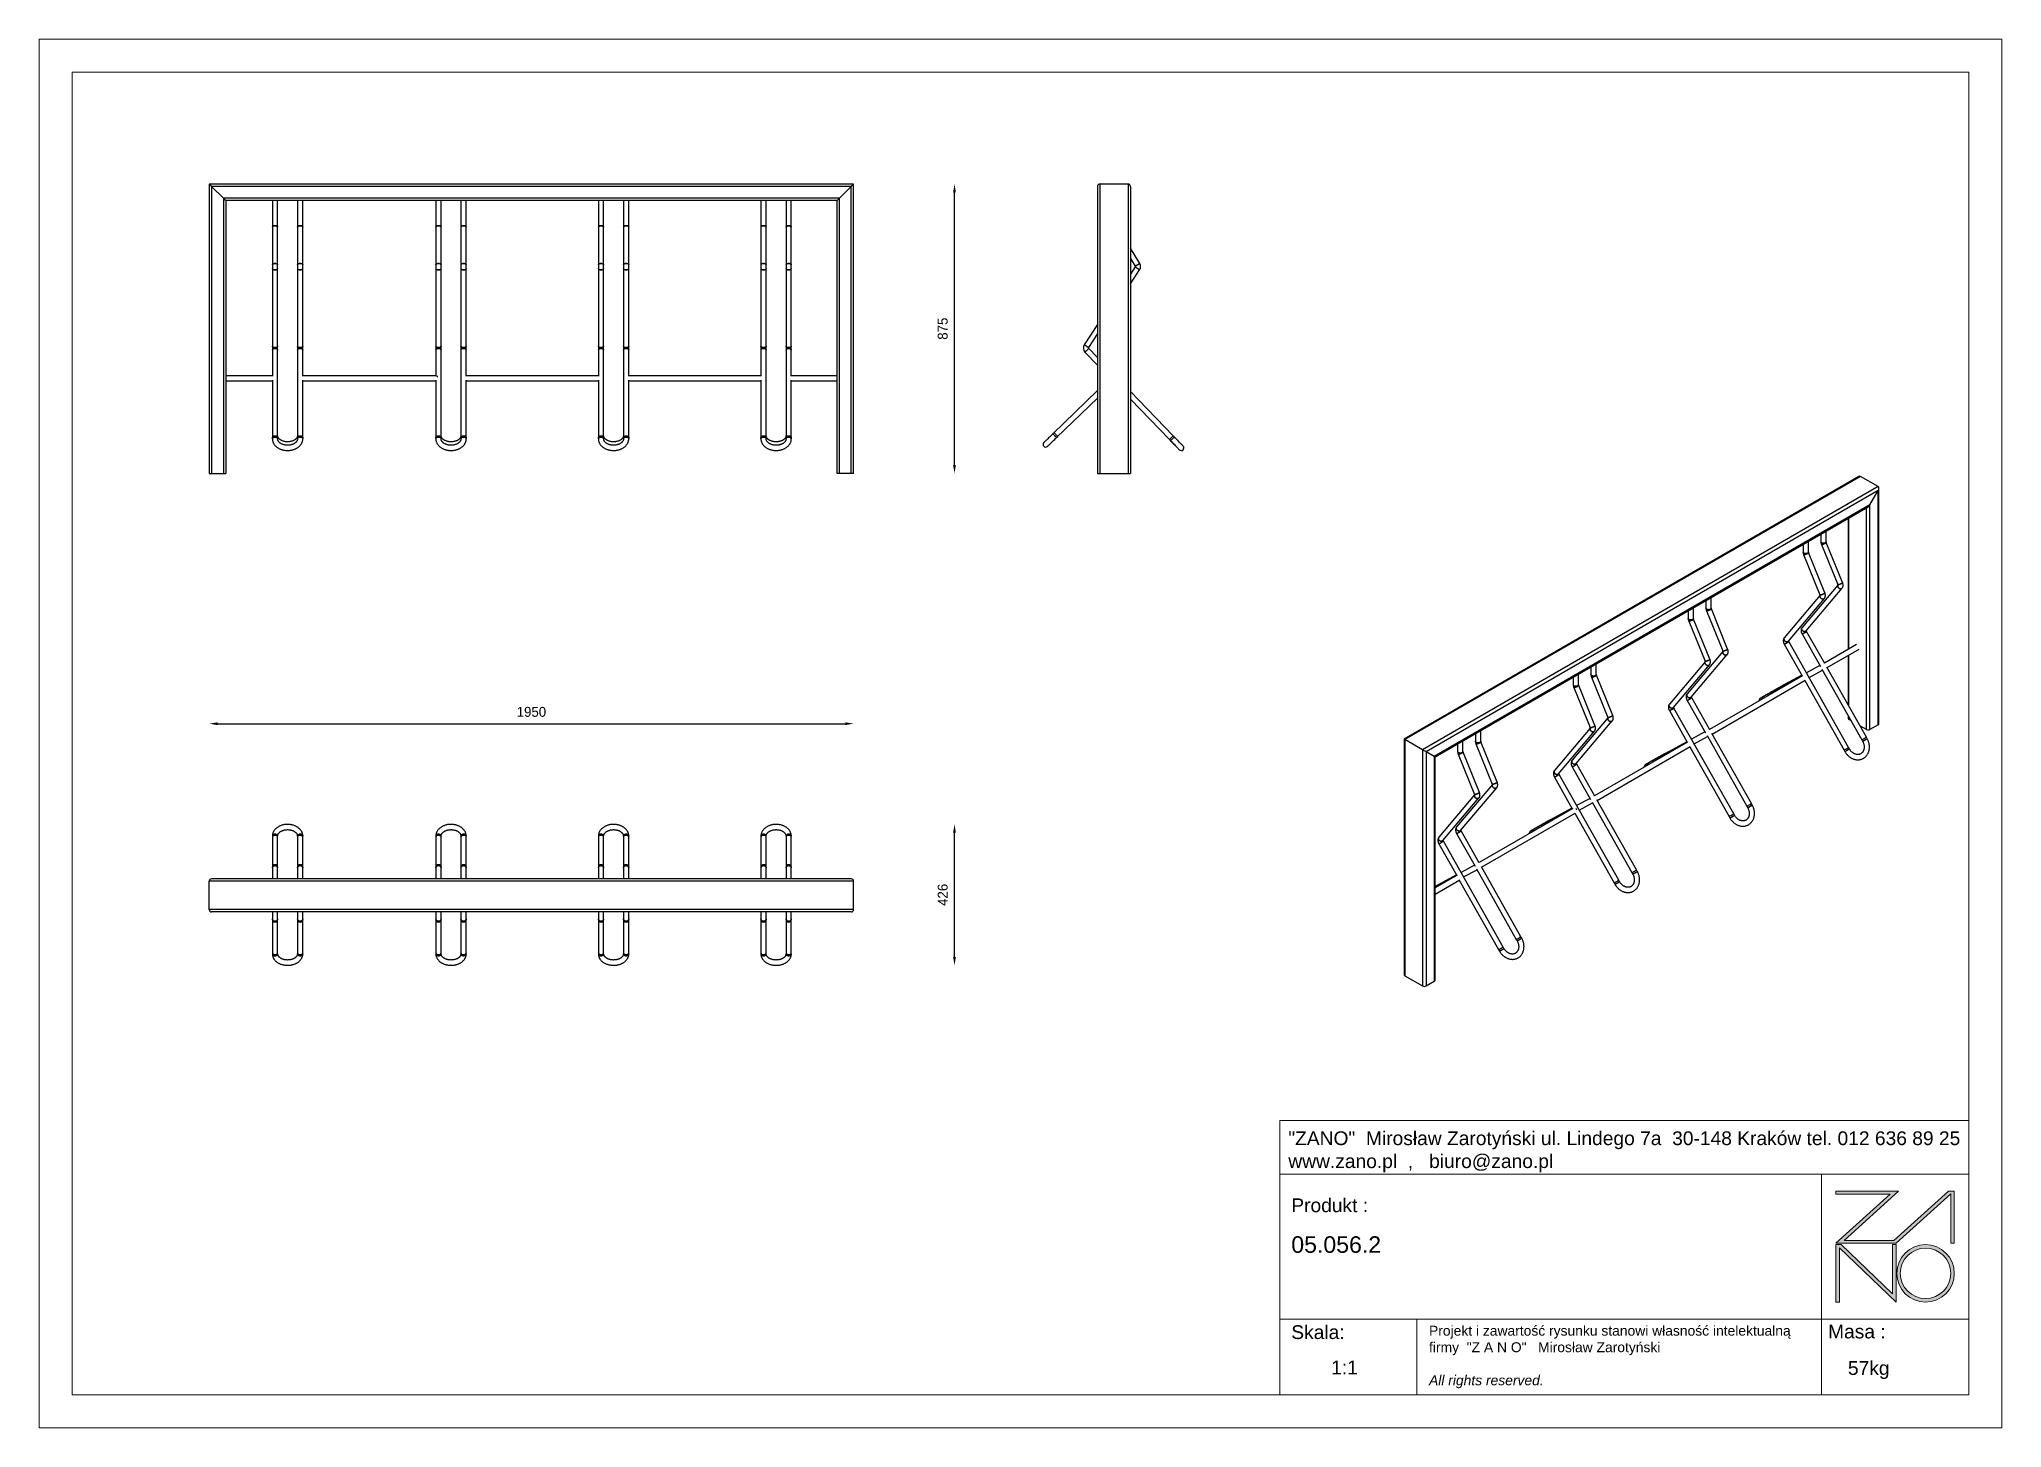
# Model space of a CAD drawing. Header units: millimetres. Extents: x 1641 to 7581, y -3677 to 523.
import ezdxf

# ---------------------------------------------------------------- set-up
doc = ezdxf.new("R2010")
doc.units = ezdxf.units.MM
doc.header["$PDSIZE"] = -1
doc.layers.add('tabelka', color=155, linetype='Continuous')
doc.dimstyles.new('1-1', dxfattribs={"dimtxt": 30, "dimasz": 25, "dimexe": 6.25, "dimexo": 30, "dimgap": 20.625, "dimtad": 1, "dimdec": 1, "dimtxsty": 'Standard', "dimcen": 0, "dimclrd": 2, "dimclre": 2, "dimclrt": 2, "dimadec": 0, "dimazin": 0, "dimtfac": 1, "dimtdec": 1, "dimtmove": 0, "dimatfit": 3, "dimfxl": 1, "dimarcsym": 0})

msp = doc.modelspace()

# ---------------------------------------------------------------- blocks, each defined once
blk = doc.blocks.new('zano')
at = {"layer": 'Defpoints', "lineweight": 5}
for points in [[(6270.2, 3716.2), (6270.2, 3707.4), (6434.8, 3707.4), (6270.2, 3558.4), (6452.4, 3558.4), (6617.9, 3708.2), (6617.9, 3558.4), (6628.6, 3558.4), (6628.6, 3716.2), (6610.7, 3716.2), (6446.1, 3567.2), (6295.4, 3567.2), (6459.9, 3716.2), (6270.2, 3716.2), (6270.2, 3707.4)], [(6270.2, 3554.4), (6286.2, 3554.4), (6441.7, 3405.6), (6441.7, 3554.4), (6452.4, 3554.4), (6452.4, 3380.5), (6281, 3544.6), (6281, 3380.5), (6270.2, 3380.5)]]:
    blk.add_hatch(color=251, dxfattribs=at).paths.add_polyline_path(points)
h = blk.add_hatch(color=251, dxfattribs=at)
h.paths.add_polyline_path([(6454.7, 3467.4, 1), (6628.6, 3467.4, 1)])
h.paths.add_polyline_path([(6617.9, 3467.4, -1), (6465.4, 3467.4, -1)], flags=16)
at = {"layer": 'Defpoints', "color": 251, "lineweight": 5}
blk.add_lwpolyline([(6434.8, 3707.4), (6270.2, 3558.4), (6452.4, 3558.4), (6617.9, 3708.2), (6617.9, 3558.4), (6628.6, 3558.4), (6628.6, 3716.2), (6610.7, 3716.2), (6446.1, 3567.2), (6295.4, 3567.2), (6459.9, 3716.2), (6270.2, 3716.2), (6270.2, 3707.4), (6432.1, 3707.4)], dxfattribs=at)
for points in [[(6270.2, 3716.2), (6270.2, 3707.4), (6434.8, 3707.4), (6270.2, 3558.4), (6452.4, 3558.4), (6617.9, 3708.2), (6617.9, 3558.4), (6628.6, 3558.4), (6628.6, 3716.2), (6610.7, 3716.2), (6446.1, 3567.2), (6295.4, 3567.2), (6459.9, 3716.2), (6270.2, 3716.2), (6270.2, 3707.4)], [(6270.2, 3554.4), (6286.2, 3554.4), (6441.7, 3405.6), (6441.7, 3554.4), (6452.4, 3554.4), (6452.4, 3380.5), (6281, 3544.6), (6281, 3380.5), (6270.2, 3380.5)]]:
    blk.add_lwpolyline(points, close=True, dxfattribs=at)
for radius in [87, 76.3]:
    blk.add_circle((6541.7, 3467.4), radius, dxfattribs=at)
blk = doc.blocks.new('TABELA')
at = {"layer": 'tabelka', "lineweight": 5}
for p, q in [((4587.4, 3929.4), (6672.4, 3929.4)), ((4587.4, 3767.6), (4587.4, 3929.4)), ((4587.4, 3929.4), (6672.4, 3929.4)), ((6226.5, 3767.6), (6226.5, 3329)), ((4587.4, 3329), (6672.4, 3329)), ((5001.6, 3329), (5001.6, 3100.4)), ((6226.5, 3329), (6226.5, 3100.4))]:
    blk.add_line(p, q, dxfattribs=at)
blk.add_lwpolyline([(4587.4, 3767.6), (6672.4, 3767.6), (6672.4, 3100.4), (4587.4, 3100.4)], close=True, dxfattribs=at)
blk.add_blockref('zano', (0, 0))
at = {"layer": 'tabelka', "lineweight": 5, "attachment_point": 1}
for s, insert, char_height, width in [('{\\fArial|b0|i0|c238|p34;"ZANO"  Mirosław Zarotyński ul. Lindego 7a  30-148 Kraków tel. 012 636 89 25\\Pwww.zano.pl  ,   biuro@zano.pl}', (4613, 3896.9), 41.595, 2040.38), ('{\\fArial|b0|i0|c238|p34;Produkt : }', (4622, 3694.1), 41.595, 265.273), ('{\\fArial|b0|i0|c238|p34;05.056.2 }', (4622, 3579.5), 50, 713.135), ('{\\fArial|b0|i0|c238|p34;Skala: }', (4622, 3310.3), 41.595, 191.675), ('{\\fArial|b0|i0|c238|p34;Masa :}', (6246.7, 3312.2), 41.595, 200.457), ('{\\fArial|b0|i0|c238|p34;1:1}', (4742.5, 3203.5), 41.595, 42.482), ('{\\fArial|b0|i0|c238|p34;57kg}', (6306.7, 3201.8), 41.595, 42.482)]:
    blk.add_mtext(s, dxfattribs=dict(at, insert=insert, char_height=char_height, width=width))
at = {"layer": 'tabelka', "color": 1, "lineweight": 5, "insert": (5038.9, 3308.9), "char_height": 30, "width": 1186.12, "attachment_point": 1}
blk.add_mtext('{\\fArial|b0|i0|c0|p34;Projekt i zawartość rysunku stanowi własność intelektualną firmy \\fArial|b0|i0|c238|p34; "Z A N O"   Mirosław Zarotyński\\fArial|b0|i1|c238|p34;\\P\\PAll rights reserved.}', dxfattribs=at)
blk = doc.blocks.new('*D5')
at = {"color": 2, "lineweight": -2}
blk.add_line((4411.6, -765), (4411.6, 60), dxfattribs=at)
at = {"color": 2}
for points in [[(4407.4, 60), (4415.8, 60), (4411.6, 85)], [(4407.4, -765), (4415.8, -765), (4411.6, -790)]]:
    blk.add_solid(points, dxfattribs=at)
at = {"layer": 'Defpoints', "color": 0}
for p in [(4081, 85), (4411.6, 85), (4081, -790)]:
    blk.add_point(p, dxfattribs=at)
at = {"color": 2, "insert": (4376, -352.5), "char_height": 30, "attachment_point": 5, "rotation": 90}
blk.add_mtext('875', dxfattribs=at)
blk = doc.blocks.new('*D6')
at = {"color": 2, "lineweight": -2}
blk.add_line((2181, -1547.4), (4081, -1547.4), dxfattribs=at)
at = {"color": 2}
for points in [[(2181, -1543.2), (2181, -1551.5), (2156, -1547.4)], [(4081, -1543.2), (4081, -1551.5), (4106, -1547.4)]]:
    blk.add_solid(points, dxfattribs=at)
at = {"layer": 'Defpoints', "color": 0}
for p in [(4106, -1547.4), (2156, -2066.6), (4106, -2066.6)]:
    blk.add_point(p, dxfattribs=at)
at = {"color": 2, "insert": (3131, -1511.7), "char_height": 30, "attachment_point": 5}
blk.add_mtext('1950', dxfattribs=at)
blk = doc.blocks.new('*D7')
at = {"color": 2, "lineweight": -2}
blk.add_line((4411.6, -2253.1), (4411.6, -1876.9), dxfattribs=at)
at = {"color": 2}
for points in [[(4407.4, -1876.9), (4415.8, -1876.9), (4411.6, -1851.9)], [(4407.4, -2253.1), (4415.8, -2253.1), (4411.6, -2278.1)]]:
    blk.add_solid(points, dxfattribs=at)
at = {"layer": 'Defpoints', "color": 0}
for p in [(3871.6, -1851.9), (4411.6, -1851.9), (3871.6, -2278.1)]:
    blk.add_point(p, dxfattribs=at)
at = {"color": 2, "insert": (4376, -2065), "char_height": 30, "attachment_point": 5, "rotation": 90}
blk.add_mtext('426', dxfattribs=at)

# ---------------------------------------------------------------- dimensions: what is measured, and where the dimension line sits
dim = msp.add_linear_dim(base=(4411.6, 84.95), p1=(4080.95, -790.05), p2=(4080.95, 84.95), angle=90, dimstyle='1-1', override={"dimse1": 1, "dimse2": 1})
dim.commit()
dim.dimension.update_dxf_attribs({"geometry": '*D5', "text_midpoint": (4375.98, -352.55)})
dim = msp.add_linear_dim(base=(4105.95, -1547.37), p1=(2155.95, -2066.64), p2=(4105.95, -2066.64), dimstyle='1-1', override={"dimse1": 1, "dimse2": 1})
dim.commit()
dim.dimension.update_dxf_attribs({"geometry": '*D6', "text_midpoint": (3130.95, -1511.75)})
dim = msp.add_linear_dim(base=(4411.6, -1851.85), p1=(3871.65, -2278.15), p2=(3871.65, -1851.85), angle=90, text='426', dimstyle='1-1', override={"dimse1": 1, "dimse2": 1})
dim.commit()
dim.dimension.update_dxf_attribs({"geometry": '*D7', "text_midpoint": (4375.98, -2065)})

# ---------------------------------------------------------------- linework, layer by layer
for p, q in [((4105.95, 84.95), (2155.95, 84.95)), ((2155.95, 84.95), (2155.95, -790.05)), ((4098.75, 77.75), (2163.15, 77.75)), ((2198.75, 42.15), (2163.15, 77.75)), ((2163.15, 77.75), (2163.15, -790.05)), ((4063.15, 42.15), (4098.75, 77.75)), ((4098.75, -790.05), (4098.75, 77.75)), ((4105.95, -790.05), (4105.95, 84.95)), ((4844.27, 77.75), (4844.27, -790.05)), ((4937.07, 84.95), (4851.47, 84.95)), ((4851.47, 84.95), (4851.47, -790.05)), ((4937.07, 84.95), (4937.07, -790.05)), ((4944.27, 77.75), (4944.27, -790.05)), ((4063.15, 42.15), (2198.75, 42.15)), ((2198.75, 42.15), (2198.75, -790.05)), ((4055.95, 34.95), (2205.95, 34.95)), ((2205.95, 34.95), (2205.95, -790.05)), ((2346.95, 34.95), (2346.95, -40.05)), ((2346.95, 34.95), (2346.95, -40.05)), ((2362.95, -40.05), (2362.95, 34.95)), ((2362.95, -40.05), (2362.95, 34.95)), ((2422.95, 34.95), (2422.95, -40.05)), ((2422.95, 34.95), (2422.95, -40.05)), ((2438.95, -40.05), (2438.95, 34.95)), ((2438.95, -40.05), (2438.95, 34.95)), ((2841.65, 34.95), (2841.65, -40.05)), ((2841.65, 34.95), (2841.65, -40.05)), ((2857.65, -40.05), (2857.65, 34.95)), ((2857.65, -40.05), (2857.65, 34.95)), ((2917.65, 34.95), (2917.65, -40.05)), ((2917.65, 34.95), (2917.65, -40.05)), ((2933.65, -40.05), (2933.65, 34.95)), ((2933.65, -40.05), (2933.65, 34.95)), ((3333.65, 34.95), (3333.65, -40.05)), ((3333.65, 34.95), (3333.65, -40.05)), ((3349.65, -40.05), (3349.65, 34.95)), ((3349.65, -40.05), (3349.65, 34.95)), ((3409.65, 34.95), (3409.65, -40.05)), ((3409.65, 34.95), (3409.65, -40.05)), ((3425.65, -40.05), (3425.65, 34.95)), ((3425.65, -40.05), (3425.65, 34.95)), ((3825.65, 34.95), (3825.65, -40.05)), ((3825.65, 34.95), (3825.65, -40.05)), ((3841.65, -40.05), (3841.65, 34.95)), ((3841.65, -40.05), (3841.65, 34.95)), ((3901.65, 34.95), (3901.65, -40.05)), ((3901.65, 34.95), (3901.65, -40.05)), ((3917.65, -40.05), (3917.65, 34.95)), ((3917.65, -40.05), (3917.65, 34.95)), ((4055.95, -790.05), (4055.95, 34.95)), ((4063.15, -790.05), (4063.15, 42.15)), ((2346.95, -40.05), (2346.95, -45.26)), ((2346.95, -40.05), (2362.95, -40.05)), ((2346.95, -40.05), (2354.95, -40.05)), ((2346.95, -45.26), (2346.95, -159.47)), ((2346.95, -45.26), (2346.95, -159.47)), ((2354.95, -40.05), (2362.95, -40.05)), ((2362.95, -45.26), (2362.95, -40.05)), ((2362.95, -159.47), (2362.95, -45.26)), ((2362.95, -159.47), (2362.95, -45.26)), ((2422.95, -40.05), (2422.95, -45.26)), ((2422.95, -40.05), (2438.95, -40.05)), ((2422.95, -40.05), (2430.95, -40.05)), ((2422.95, -45.26), (2422.95, -159.47)), ((2422.95, -45.26), (2422.95, -159.47)), ((2430.95, -40.05), (2438.95, -40.05)), ((2438.95, -45.26), (2438.95, -40.05)), ((2438.95, -159.47), (2438.95, -45.26)), ((2438.95, -159.47), (2438.95, -45.26)), ((2841.65, -40.05), (2841.65, -45.26)), ((2841.65, -40.05), (2857.65, -40.05)), ((2841.65, -40.05), (2849.65, -40.05)), ((2841.65, -45.26), (2841.65, -159.47)), ((2841.65, -45.26), (2841.65, -159.47)), ((2849.65, -40.05), (2857.65, -40.05)), ((2857.65, -45.26), (2857.65, -40.05)), ((2857.65, -159.47), (2857.65, -45.26)), ((2857.65, -159.47), (2857.65, -45.26)), ((2917.65, -40.05), (2917.65, -45.26)), ((2917.65, -40.05), (2933.65, -40.05)), ((2917.65, -40.05), (2925.65, -40.05)), ((2917.65, -45.26), (2917.65, -159.47)), ((2917.65, -45.26), (2917.65, -159.47)), ((2925.65, -40.05), (2933.65, -40.05)), ((2933.65, -45.26), (2933.65, -40.05)), ((2933.65, -159.47), (2933.65, -45.26)), ((2933.65, -159.47), (2933.65, -45.26)), ((3333.65, -40.05), (3333.65, -45.26)), ((3333.65, -40.05), (3349.65, -40.05)), ((3333.65, -40.05), (3341.65, -40.05)), ((3333.65, -45.26), (3333.65, -159.47)), ((3333.65, -45.26), (3333.65, -159.47)), ((3341.65, -40.05), (3349.65, -40.05)), ((3349.65, -45.26), (3349.65, -40.05)), ((3349.65, -159.47), (3349.65, -45.26)), ((3349.65, -159.47), (3349.65, -45.26)), ((3409.65, -40.05), (3409.65, -45.26)), ((3409.65, -40.05), (3425.65, -40.05)), ((3409.65, -40.05), (3417.65, -40.05)), ((3409.65, -45.26), (3409.65, -159.47)), ((3409.65, -45.26), (3409.65, -159.47)), ((3417.65, -40.05), (3425.65, -40.05)), ((3425.65, -45.26), (3425.65, -40.05)), ((3425.65, -159.47), (3425.65, -45.26)), ((3425.65, -159.47), (3425.65, -45.26)), ((3825.65, -40.05), (3825.65, -45.26)), ((3825.65, -40.05), (3841.65, -40.05)), ((3825.65, -40.05), (3833.65, -40.05)), ((3825.65, -45.26), (3825.65, -159.47)), ((3825.65, -45.26), (3825.65, -159.47)), ((3833.65, -40.05), (3841.65, -40.05)), ((3841.65, -45.26), (3841.65, -40.05)), ((3841.65, -159.47), (3841.65, -45.26)), ((3841.65, -159.47), (3841.65, -45.26)), ((3901.65, -40.05), (3901.65, -45.26)), ((3901.65, -40.05), (3917.65, -40.05)), ((3901.65, -40.05), (3909.65, -40.05)), ((3901.65, -45.26), (3901.65, -159.47)), ((3901.65, -45.26), (3901.65, -159.47)), ((3909.65, -40.05), (3917.65, -40.05)), ((3917.65, -45.26), (3917.65, -40.05)), ((3917.65, -159.47), (3917.65, -45.26)), ((3917.65, -159.47), (3917.65, -45.26)), ((4972.31, -155.3), (4944.27, -109.38)), ((4972.31, -155.3), (4944.27, -109.38)), ((2346.95, -159.47), (2346.95, -170.16)), ((2346.95, -170.16), (2346.95, -405.42)), ((2346.95, -170.16), (2346.95, -405.42)), ((2362.95, -170.16), (2362.95, -159.47)), ((2362.95, -405.42), (2362.95, -170.16)), ((2362.95, -405.42), (2362.95, -170.16)), ((2422.95, -159.47), (2422.95, -170.16)), ((2422.95, -170.16), (2422.95, -405.42)), ((2422.95, -170.16), (2422.95, -405.42)), ((2438.95, -170.16), (2438.95, -159.47)), ((2438.95, -405.42), (2438.95, -170.16)), ((2438.95, -405.42), (2438.95, -170.16)), ((2841.65, -159.47), (2841.65, -170.16)), ((2841.65, -170.16), (2841.65, -405.42)), ((2841.65, -170.16), (2841.65, -405.42)), ((2857.65, -170.16), (2857.65, -159.47)), ((2857.65, -405.42), (2857.65, -170.16)), ((2857.65, -405.42), (2857.65, -170.16)), ((2917.65, -159.47), (2917.65, -170.16)), ((2917.65, -170.16), (2917.65, -405.42)), ((2917.65, -170.16), (2917.65, -405.42)), ((2933.65, -170.16), (2933.65, -159.47)), ((2933.65, -405.42), (2933.65, -170.16)), ((2933.65, -405.42), (2933.65, -170.16)), ((3333.65, -159.47), (3333.65, -170.16)), ((3333.65, -170.16), (3333.65, -405.42)), ((3333.65, -170.16), (3333.65, -405.42)), ((3349.65, -170.16), (3349.65, -159.47)), ((3349.65, -405.42), (3349.65, -170.16)), ((3349.65, -405.42), (3349.65, -170.16)), ((3409.65, -159.47), (3409.65, -170.16)), ((3409.65, -170.16), (3409.65, -405.42)), ((3409.65, -170.16), (3409.65, -405.42)), ((3425.65, -170.16), (3425.65, -159.47)), ((3425.65, -405.42), (3425.65, -170.16)), ((3425.65, -405.42), (3425.65, -170.16)), ((3825.65, -159.47), (3825.65, -170.16)), ((3825.65, -170.16), (3825.65, -405.42)), ((3825.65, -170.16), (3825.65, -405.42)), ((3841.65, -170.16), (3841.65, -159.47)), ((3841.65, -405.42), (3841.65, -170.16)), ((3841.65, -405.42), (3841.65, -170.16)), ((3901.65, -159.47), (3901.65, -170.16)), ((3901.65, -170.16), (3901.65, -405.42)), ((3901.65, -170.16), (3901.65, -405.42)), ((3917.65, -170.16), (3917.65, -159.47)), ((3917.65, -405.42), (3917.65, -170.16)), ((3917.65, -405.42), (3917.65, -170.16)), ((4944.27, -140.08), (4958.66, -163.64)), ((4944.27, -140.08), (4958.66, -163.64)), ((4958.62, -165.78), (4944.27, -187.67)), ((4958.62, -165.78), (4944.27, -187.67)), ((4944.27, -216.85), (4972, -174.55)), ((4944.27, -216.85), (4972, -174.55)), ((4844.27, -340.21), (4804.39, -401.03)), ((4844.27, -340.21), (4804.39, -401.03)), ((2346.95, -405.42), (2346.95, -417.85)), ((2362.95, -417.85), (2362.95, -405.42)), ((2422.95, -405.42), (2422.95, -417.85)), ((2438.95, -417.85), (2438.95, -405.42)), ((2841.65, -405.42), (2841.65, -417.85)), ((2857.65, -417.85), (2857.65, -405.42)), ((2917.65, -405.42), (2917.65, -417.85)), ((2933.65, -417.85), (2933.65, -405.42)), ((3333.65, -405.42), (3333.65, -417.85)), ((3349.65, -417.85), (3349.65, -405.42)), ((3409.65, -405.42), (3409.65, -417.85)), ((3425.65, -417.85), (3425.65, -405.42)), ((3825.65, -405.42), (3825.65, -417.85)), ((3841.65, -417.85), (3841.65, -405.42)), ((3901.65, -405.42), (3901.65, -417.85)), ((3917.65, -417.85), (3917.65, -405.42)), ((4817.77, -409.8), (4844.27, -369.39)), ((4817.77, -409.8), (4844.27, -369.39)), ((4844.27, -439.44), (4818.01, -412.29)), ((4844.27, -439.44), (4818.01, -412.29)), ((2346.95, -417.85), (2346.95, -494.63)), ((2346.95, -417.85), (2346.95, -494.63)), ((2362.95, -682.11), (2362.95, -417.85)), ((2362.95, -682.11), (2362.95, -417.85)), ((2422.95, -417.85), (2422.95, -682.11)), ((2422.95, -417.85), (2422.95, -682.11)), ((2438.95, -494.63), (2438.95, -417.85)), ((2438.95, -494.63), (2438.95, -417.85)), ((2841.65, -417.85), (2841.65, -494.63)), ((2841.65, -417.85), (2841.65, -494.63)), ((2857.65, -682.11), (2857.65, -417.85)), ((2857.65, -682.11), (2857.65, -417.85)), ((2917.65, -417.85), (2917.65, -682.11)), ((2917.65, -417.85), (2917.65, -682.11)), ((2933.65, -494.63), (2933.65, -417.85)), ((2933.65, -494.63), (2933.65, -417.85)), ((3333.65, -417.85), (3333.65, -494.63)), ((3333.65, -417.85), (3333.65, -494.63)), ((3349.65, -682.11), (3349.65, -417.85)), ((3349.65, -682.11), (3349.65, -417.85)), ((3409.65, -417.85), (3409.65, -682.11)), ((3409.65, -417.85), (3409.65, -682.11)), ((3425.65, -494.63), (3425.65, -417.85)), ((3425.65, -494.63), (3425.65, -417.85)), ((3825.65, -417.85), (3825.65, -494.63)), ((3825.65, -417.85), (3825.65, -494.63)), ((3841.65, -682.11), (3841.65, -417.85)), ((3841.65, -682.11), (3841.65, -417.85)), ((3901.65, -417.85), (3901.65, -682.11)), ((3901.65, -417.85), (3901.65, -682.11)), ((3917.65, -494.63), (3917.65, -417.85)), ((3917.65, -494.63), (3917.65, -417.85)), ((4806.51, -423.42), (4844.27, -462.45)), ((4806.51, -423.42), (4844.27, -462.45)), ((2349.2, -494.63), (2205.95, -494.63)), ((2205.95, -510.63), (2346.95, -510.63)), ((2346.95, -508.38), (2346.95, -682.11)), ((2346.95, -508.38), (2346.95, -682.11)), ((2346.95, -510.63), (2346.95, -676.24)), ((2362.95, -676.24), (2362.95, -502.63)), ((2422.95, -502.63), (2422.95, -676.24)), ((2843.9, -494.63), (2436.7, -494.63)), ((2438.95, -682.11), (2438.95, -508.38)), ((2438.95, -682.11), (2438.95, -508.38)), ((2438.95, -510.63), (2841.65, -510.63)), ((2438.95, -676.24), (2438.95, -510.63)), ((2841.65, -508.38), (2841.65, -682.11)), ((2841.65, -508.38), (2841.65, -682.11)), ((2841.65, -510.63), (2841.65, -676.24)), ((2846.95, -499.33), (2846.95, -495.46)), ((2857.65, -676.24), (2857.65, -502.63)), ((2917.65, -502.63), (2917.65, -676.24)), ((3335.9, -494.63), (2931.4, -494.63)), ((2933.65, -682.11), (2933.65, -508.38)), ((2933.65, -682.11), (2933.65, -508.38)), ((2933.65, -510.63), (3333.65, -510.63)), ((2933.65, -676.24), (2933.65, -510.63)), ((3333.65, -508.38), (3333.65, -682.11)), ((3333.65, -508.38), (3333.65, -682.11)), ((3333.65, -510.63), (3333.65, -676.24)), ((3349.65, -676.24), (3349.65, -502.63)), ((3409.65, -502.63), (3409.65, -676.24)), ((3827.9, -494.63), (3423.4, -494.63)), ((3425.65, -682.11), (3425.65, -508.38)), ((3425.65, -682.11), (3425.65, -508.38)), ((3425.65, -510.63), (3825.65, -510.63)), ((3425.65, -676.24), (3425.65, -510.63)), ((3825.65, -508.38), (3825.65, -682.11)), ((3825.65, -508.38), (3825.65, -682.11)), ((3825.65, -510.63), (3825.65, -676.24)), ((3841.65, -676.24), (3841.65, -502.63)), ((3901.65, -502.63), (3901.65, -676.24)), ((4055.95, -494.63), (3915.4, -494.63)), ((3917.65, -682.11), (3917.65, -508.38)), ((3917.65, -682.11), (3917.65, -508.38)), ((3917.65, -510.63), (4055.95, -510.63)), ((3917.65, -676.24), (3917.65, -510.63)), ((4844.27, -539.87), (4709.24, -670.49)), ((4720.36, -681.99), (4844.27, -562.13)), ((5073.64, -676.55), (4944.27, -542.81)), ((5073.64, -676.55), (4944.27, -542.81)), ((4944.27, -565.83), (5062.14, -687.67)), ((4944.27, -565.83), (5062.14, -687.67)), ((2346.95, -672.77), (2346.95, -676.24)), ((2346.95, -682.11), (2346.95, -685.7)), ((2362.95, -676.24), (2362.95, -672.77)), ((2362.95, -685.7), (2362.95, -682.11)), ((2422.95, -672.77), (2422.95, -676.24)), ((2422.95, -682.11), (2422.95, -685.7)), ((2438.95, -676.24), (2438.95, -672.77)), ((2438.95, -685.7), (2438.95, -682.11)), ((2841.65, -672.77), (2841.65, -676.24)), ((2841.65, -682.11), (2841.65, -685.7)), ((2857.65, -676.24), (2857.65, -672.77)), ((2857.65, -685.7), (2857.65, -682.11)), ((2917.65, -672.77), (2917.65, -676.24)), ((2917.65, -682.11), (2917.65, -685.7)), ((2933.65, -676.24), (2933.65, -672.77)), ((2933.65, -685.7), (2933.65, -682.11)), ((3333.65, -672.77), (3333.65, -676.24)), ((3333.65, -682.11), (3333.65, -685.7)), ((3349.65, -676.24), (3349.65, -672.77)), ((3349.65, -685.7), (3349.65, -682.11)), ((3409.65, -672.77), (3409.65, -676.24)), ((3409.65, -682.11), (3409.65, -685.7)), ((3425.65, -676.24), (3425.65, -672.77)), ((3425.65, -685.7), (3425.65, -682.11)), ((3825.65, -672.77), (3825.65, -676.24)), ((3825.65, -682.11), (3825.65, -685.7)), ((3841.65, -676.24), (3841.65, -672.77)), ((3841.65, -685.7), (3841.65, -682.11)), ((3901.65, -672.77), (3901.65, -676.24)), ((3901.65, -682.11), (3901.65, -685.7)), ((3917.65, -676.24), (3917.65, -672.77)), ((3917.65, -685.7), (3917.65, -682.11)), ((4712.83, -667.02), (4709.24, -670.49)), ((4720.36, -681.99), (4723.95, -678.52)), ((5062.14, -687.67), (5065.61, -691.27)), ((5077.11, -680.14), (5073.64, -676.55)), ((2155.95, -790.05), (2163.15, -790.05)), ((2163.15, -790.05), (2198.75, -790.05)), ((2198.75, -790.05), (2205.95, -790.05)), ((4063.15, -790.05), (4055.95, -790.05)), ((4098.75, -790.05), (4063.15, -790.05)), ((4105.95, -790.05), (4098.75, -790.05)), ((4844.27, -790.05), (4944.27, -790.05)), ((7148.83, -799.85), (5772.96, -1594.12)), ((7153.92, -799.34), (5775.07, -1595.34)), ((7207.38, -830.2), (5828.52, -1626.2)), ((7207.38, -830.2), (7153.92, -799.34)), ((7207.38, -841.96), (5838.7, -1632.08)), ((7182.21, -885.56), (5863.88, -1646.62)), ((5865.99, -1647.84), (7177.12, -890.94)), ((7182.21, -885.56), (7207.38, -841.96)), ((7182.21, -1565.09), (7182.21, -885.56)), ((7207.38, -1550.56), (7207.38, -841.96)), ((7209.49, -1547.62), (7209.49, -834.87)), ((7116.46, -925.95), (7116.46, -1322.38)), ((7118.57, -1321.16), (7118.57, -924.74)), ((7172.03, -1565.09), (7172.03, -893.88)), ((6980.1, -1004.67), (6980.1, -1028)), ((6980.1, -1004.67), (6980.1, -1028)), ((6996.1, -1028), (6996.1, -995.43)), ((6996.1, -1028), (6996.1, -995.43)), ((7033.84, -973.65), (7033.84, -996.98)), ((7033.84, -973.65), (7033.84, -996.98)), ((7035.46, -1004.83), (7084.78, -1126.56)), ((7035.46, -1004.83), (7084.78, -1126.56)), ((7049.84, -996.98), (7049.84, -964.41)), ((7049.84, -996.98), (7049.84, -964.41)), ((7099.61, -1120.55), (7050.29, -998.83)), ((7099.61, -1120.55), (7050.29, -998.83)), ((6981.72, -1035.86), (7031.04, -1157.58)), ((6981.72, -1035.86), (7031.04, -1157.58)), ((7045.87, -1151.58), (6996.55, -1029.85)), ((7045.87, -1151.58), (6996.55, -1029.85)), ((7085.19, -1127.98), (6976.91, -1256.2)), ((7085.19, -1127.98), (6976.91, -1256.2)), ((6685.94, -1174.48), (6685.94, -1197.81)), ((6685.94, -1174.48), (6685.94, -1197.81)), ((6701.94, -1197.81), (6701.94, -1165.25)), ((6701.94, -1197.81), (6701.94, -1165.25)), ((7031.45, -1159), (6923.17, -1287.22)), ((7031.45, -1159), (6923.17, -1287.22)), ((6935.39, -1297.54), (7044.45, -1168.4)), ((6935.39, -1297.54), (7044.45, -1168.4)), ((6989.13, -1266.52), (7098.19, -1137.38)), ((6989.13, -1266.52), (7098.19, -1137.38)), ((6632.2, -1205.51), (6632.2, -1228.84)), ((6632.2, -1205.51), (6632.2, -1228.84)), ((6633.83, -1236.69), (6683.15, -1358.42)), ((6633.83, -1236.69), (6683.15, -1358.42)), ((6648.2, -1228.84), (6648.2, -1196.27)), ((6648.2, -1228.84), (6648.2, -1196.27)), ((6697.98, -1352.41), (6648.66, -1230.69)), ((6697.98, -1352.41), (6648.66, -1230.69)), ((6687.57, -1205.67), (6736.89, -1327.4)), ((6687.57, -1205.67), (6736.89, -1327.4)), ((6751.72, -1321.39), (6702.4, -1199.66)), ((6751.72, -1321.39), (6702.4, -1199.66)), ((7117.83, -1619.21), (6937.08, -1299.08)), ((7117.83, -1619.21), (6937.08, -1299.08)), ((6976.89, -1275.93), (7032.6, -1374.61)), ((6976.89, -1275.93), (7032.6, -1374.61)), ((7045.6, -1365.07), (6990.82, -1268.06)), ((7045.6, -1365.07), (6990.82, -1268.06)), ((6354.05, -1398.65), (6354.05, -1366.08)), ((6354.05, -1398.65), (6354.05, -1366.08)), ((6683.55, -1359.84), (6575.27, -1488.06)), ((6683.55, -1359.84), (6575.27, -1488.06)), ((6737.29, -1328.82), (6629.01, -1457.03)), ((6737.29, -1328.82), (6629.01, -1457.03)), ((6641.24, -1467.36), (6750.29, -1338.22)), ((6641.24, -1467.36), (6750.29, -1338.22)), ((6923.15, -1306.95), (6977.24, -1402.75)), ((6923.15, -1306.95), (6977.24, -1402.75)), ((7141.3, -1308.04), (7044.84, -1363.73)), ((7052.7, -1377.66), (7149.3, -1321.9)), ((7116.46, -1340.86), (7116.46, -1490.57)), ((7118.57, -1494.31), (7118.57, -1339.64)), ((6284.31, -1406.34), (6284.31, -1429.67)), ((6284.31, -1406.34), (6284.31, -1429.67)), ((6300.31, -1429.67), (6300.31, -1397.11)), ((6300.31, -1429.67), (6300.31, -1397.11)), ((6338.05, -1375.32), (6338.05, -1398.65)), ((6338.05, -1375.32), (6338.05, -1398.65)), ((6339.67, -1406.51), (6388.99, -1528.23)), ((6339.67, -1406.51), (6388.99, -1528.23)), ((6403.82, -1522.22), (6354.5, -1400.5)), ((6403.82, -1522.22), (6354.5, -1400.5)), ((6587.5, -1498.38), (6696.55, -1369.24)), ((6587.5, -1498.38), (6696.55, -1369.24)), ((6978.45, -1402.05), (6696.94, -1564.56)), ((6704.81, -1578.5), (6986.45, -1415.91)), ((6977.13, -1402.55), (6857.4, -1467.18)), ((6976.25, -1401.01), (6911.14, -1436.15)), ((6985.11, -1416.68), (7103.9, -1627.07)), ((6985.11, -1416.68), (7103.9, -1627.07)), ((7030.87, -1371.53), (6990.34, -1393.4)), ((6998.2, -1407.34), (7038.73, -1385.46)), ((7037.15, -1382.65), (7157.64, -1596.05)), ((7037.15, -1382.65), (7157.64, -1596.05)), ((7171.57, -1588.18), (7052.02, -1376.45)), ((7171.57, -1588.18), (7052.02, -1376.45)), ((6285.93, -1437.53), (6335.25, -1559.26)), ((6285.93, -1437.53), (6335.25, -1559.26)), ((6350.08, -1553.25), (6300.76, -1431.52)), ((6350.08, -1553.25), (6300.76, -1431.52)), ((6628.99, -1476.76), (6684.71, -1575.44)), ((6628.99, -1476.76), (6684.71, -1575.44)), ((6697.7, -1565.91), (6642.92, -1468.89)), ((6697.7, -1565.91), (6642.92, -1468.89)), ((6859.94, -1465.81), (6857.4, -1467.18)), ((6911, -1436.23), (6911.14, -1436.15)), ((6913.68, -1434.78), (6911.14, -1436.15)), ((6389.39, -1529.65), (6281.11, -1657.87)), ((6389.39, -1529.65), (6281.11, -1657.87)), ((6293.34, -1668.19), (6402.4, -1539.05)), ((6293.34, -1668.19), (6402.4, -1539.05)), ((6575.25, -1507.78), (6629.34, -1603.59)), ((6575.25, -1507.78), (6629.34, -1603.59)), ((6769.94, -1820.04), (6589.18, -1499.92)), ((6769.94, -1820.04), (6589.18, -1499.92)), ((7116.46, -1523.12), (7116.46, -1531.29)), ((7118.57, -1534.23), (7118.57, -1526.85)), ((7124.75, -1537.8), (7118.57, -1534.23)), ((5772.96, -1594.12), (5772.96, -2306.88)), ((5828.52, -1626.2), (5775.07, -1595.34)), ((5775.07, -1595.34), (5775.07, -2309.82)), ((5950.51, -1631.61), (5950.51, -1599.04)), ((5950.51, -1631.61), (5950.51, -1599.04)), ((5988.25, -1577.26), (5988.25, -1600.58)), ((5988.25, -1577.26), (5988.25, -1600.58)), ((6004.25, -1600.58), (6004.25, -1568.02)), ((6004.25, -1600.58), (6004.25, -1568.02)), ((6054.02, -1724.16), (6004.7, -1602.43)), ((6054.02, -1724.16), (6004.7, -1602.43)), ((6335.65, -1560.68), (6227.37, -1688.89)), ((6335.65, -1560.68), (6227.37, -1688.89)), ((6239.6, -1699.22), (6348.66, -1570.08)), ((6239.6, -1699.22), (6348.66, -1570.08)), ((6630.55, -1602.89), (6349.04, -1765.4)), ((6629.23, -1603.39), (6509.5, -1668.01)), ((6628.36, -1601.84), (6563.24, -1636.99)), ((6682.97, -1572.36), (6642.44, -1594.24)), ((6650.31, -1608.18), (6690.84, -1586.3)), ((6689.25, -1583.49), (6809.75, -1796.89)), ((6689.25, -1583.49), (6809.75, -1796.89)), ((6823.68, -1789.02), (6704.12, -1577.28)), ((6823.68, -1789.02), (6704.12, -1577.28)), ((7172.03, -1565.09), (7152.01, -1553.53)), ((7157.64, -1596.05), (7160.1, -1600.4)), ((7174.03, -1592.54), (7171.57, -1588.18)), ((7207.38, -1550.56), (7182.21, -1565.09)), ((5828.52, -1626.2), (5828.52, -2340.68)), ((5863.88, -1646.62), (5838.7, -1632.08)), ((5838.7, -1632.08), (5838.7, -2340.68)), ((5863.88, -1646.62), (5863.88, -2326.14)), ((5865.99, -2323.2), (5865.99, -1647.84)), ((5934.51, -1608.28), (5934.51, -1631.61)), ((5934.51, -1608.28), (5934.51, -1631.61)), ((5936.13, -1639.47), (5985.45, -1761.19)), ((5936.13, -1639.47), (5985.45, -1761.19)), ((6000.28, -1755.18), (5950.96, -1633.46)), ((6000.28, -1755.18), (5950.96, -1633.46)), ((5989.87, -1608.44), (6039.19, -1730.17)), ((5989.87, -1608.44), (6039.19, -1730.17)), ((6356.91, -1779.33), (6638.55, -1616.75)), ((6563.11, -1637.06), (6563.24, -1636.99)), ((6565.78, -1635.62), (6563.24, -1636.99)), ((6637.21, -1617.52), (6756, -1827.91)), ((6637.21, -1617.52), (6756, -1827.91)), ((7103.9, -1627.07), (7106.36, -1631.43)), ((7120.29, -1623.56), (7117.83, -1619.21)), ((6227.35, -1708.62), (6281.45, -1804.42)), ((6227.35, -1708.62), (6281.45, -1804.42)), ((6422.04, -2020.88), (6241.28, -1700.75)), ((6422.04, -2020.88), (6241.28, -1700.75)), ((6281.09, -1677.6), (6336.81, -1776.28)), ((6281.09, -1677.6), (6336.81, -1776.28)), ((6349.8, -1766.75), (6295.02, -1669.73)), ((6349.8, -1766.75), (6295.02, -1669.73)), ((6512.04, -1666.64), (6509.5, -1668.01)), ((5985.85, -1762.61), (5877.57, -1890.83)), ((5985.85, -1762.61), (5877.57, -1890.83)), ((5889.8, -1901.15), (5998.86, -1772.01)), ((5889.8, -1901.15), (5998.86, -1772.01)), ((6039.59, -1731.59), (5931.31, -1859.8)), ((6039.59, -1731.59), (5931.31, -1859.8)), ((5943.54, -1870.13), (6052.6, -1740.99)), ((5943.54, -1870.13), (6052.6, -1740.99)), ((6335.07, -1773.2), (6294.54, -1795.08)), ((6475.78, -1989.86), (6356.23, -1778.12)), ((6475.78, -1989.86), (6356.23, -1778.12)), ((6282.65, -1803.73), (5999.24, -1967.34)), ((6007.11, -1981.27), (6290.65, -1817.58)), ((6281.33, -1804.22), (6161.6, -1868.85)), ((6215.21, -1837.9), (6215.34, -1837.83)), ((6280.46, -1802.68), (6215.34, -1837.83)), ((6217.88, -1836.45), (6215.34, -1837.83)), ((6289.31, -1818.36), (6408.11, -2028.75)), ((6289.31, -1818.36), (6408.11, -2028.75)), ((6302.41, -1809.01), (6342.94, -1787.13)), ((6341.35, -1784.32), (6461.85, -1997.72)), ((6341.35, -1784.32), (6461.85, -1997.72)), ((6756, -1827.91), (6758.46, -1832.26)), ((6772.4, -1824.4), (6769.94, -1820.04)), ((6809.75, -1796.89), (6812.2, -1801.24)), ((6826.14, -1793.37), (6823.68, -1789.02)), ((2346.95, -1887.16), (2346.95, -1981.81)), ((2346.95, -1887.16), (2346.95, -1890.76)), ((2362.95, -1981.81), (2362.95, -1887.16)), ((2362.95, -1890.76), (2362.95, -1887.16)), ((2422.95, -1887.16), (2422.95, -1981.81)), ((2422.95, -1887.16), (2422.95, -1890.76)), ((2438.95, -1981.81), (2438.95, -1887.16)), ((2438.95, -1890.76), (2438.95, -1887.16)), ((2841.65, -1887.16), (2841.65, -1981.81)), ((2841.65, -1887.16), (2841.65, -1890.76)), ((2857.65, -1981.81), (2857.65, -1887.16)), ((2857.65, -1890.76), (2857.65, -1887.16)), ((2917.65, -1887.16), (2917.65, -1981.81)), ((2917.65, -1887.16), (2917.65, -1890.76)), ((2933.65, -1981.81), (2933.65, -1887.16)), ((2933.65, -1890.76), (2933.65, -1887.16)), ((3333.65, -1887.16), (3333.65, -1981.81)), ((3333.65, -1887.16), (3333.65, -1890.76)), ((3349.65, -1981.81), (3349.65, -1887.16)), ((3349.65, -1890.76), (3349.65, -1887.16)), ((3409.65, -1887.16), (3409.65, -1981.81)), ((3409.65, -1887.16), (3409.65, -1890.76)), ((3425.65, -1981.81), (3425.65, -1887.16)), ((3425.65, -1890.76), (3425.65, -1887.16)), ((3825.65, -1887.16), (3825.65, -1981.81)), ((3825.65, -1887.16), (3825.65, -1890.76)), ((3841.65, -1981.81), (3841.65, -1887.16)), ((3841.65, -1890.76), (3841.65, -1887.16)), ((3901.65, -1887.16), (3901.65, -1981.81)), ((3901.65, -1887.16), (3901.65, -1890.76)), ((3917.65, -1981.81), (3917.65, -1887.16)), ((3917.65, -1890.76), (3917.65, -1887.16)), ((5931.29, -1879.53), (5987.01, -1978.21)), ((5931.29, -1879.53), (5987.01, -1978.21)), ((6000, -1968.68), (5945.22, -1871.67)), ((6000, -1968.68), (5945.22, -1871.67)), ((6164.14, -1867.48), (6161.6, -1868.85)), ((5877.55, -1910.56), (5931.65, -2006.36)), ((5877.55, -1910.56), (5931.65, -2006.36)), ((6072.24, -2222.82), (5891.48, -1902.69)), ((6072.24, -2222.82), (5891.48, -1902.69)), ((4098.75, -2016.64), (2163.15, -2016.64)), ((2346.95, -1983.45), (2346.95, -1981.81)), ((2346.95, -1981.86), (2346.95, -1983.45)), ((2346.95, -1983.45), (2346.95, -2016.64)), ((2346.95, -1983.45), (2346.95, -2016.64)), ((2346.95, -1984.62), (2346.95, -2016.64)), ((2346.95, -1984.62), (2346.95, -2016.64)), ((2346.95, -1984.62), (2346.95, -2016.64)), ((2362.95, -1983.45), (2362.95, -1981.81)), ((2362.95, -1983.45), (2362.95, -1981.81)), ((2362.95, -2016.64), (2362.95, -1983.45)), ((2362.95, -2016.64), (2362.95, -1983.45)), ((2362.95, -2016.64), (2362.95, -1984.62)), ((2362.95, -2016.64), (2362.95, -1984.62)), ((2362.95, -2016.64), (2362.95, -1984.62)), ((2422.95, -1983.45), (2422.95, -1981.81)), ((2422.95, -1981.86), (2422.95, -1983.45)), ((2422.95, -1983.45), (2422.95, -2016.64)), ((2422.95, -1983.45), (2422.95, -2016.64)), ((2422.95, -1984.62), (2422.95, -2016.64)), ((2422.95, -1984.62), (2422.95, -2016.64)), ((2422.95, -1984.62), (2422.95, -2016.64)), ((2438.95, -1984.62), (2438.95, -1981.81)), ((2438.95, -1983.45), (2438.95, -1981.81)), ((2438.95, -2016.64), (2438.95, -1983.45)), ((2438.95, -2016.64), (2438.95, -1983.45)), ((2438.95, -2016.64), (2438.95, -1984.62)), ((2438.95, -2016.64), (2438.95, -1984.62)), ((2438.95, -2016.64), (2438.95, -1984.62)), ((2841.65, -1981.81), (2841.65, -1983.45)), ((2841.65, -1981.81), (2841.65, -1984.62)), ((2841.65, -1983.45), (2841.65, -2016.64)), ((2841.65, -1983.45), (2841.65, -2016.64)), ((2841.65, -1984.62), (2841.65, -2016.64)), ((2841.65, -1984.62), (2841.65, -2016.64)), ((2841.65, -1984.62), (2841.65, -2016.64)), ((2857.65, -1984.62), (2857.65, -1981.81)), ((2857.65, -1983.45), (2857.65, -1981.81)), ((2857.65, -2016.64), (2857.65, -1983.45)), ((2857.65, -2016.64), (2857.65, -1983.45)), ((2857.65, -2016.64), (2857.65, -1984.62)), ((2857.65, -2016.64), (2857.65, -1984.62)), ((2857.65, -2016.64), (2857.65, -1984.62)), ((2917.65, -1981.81), (2917.65, -1983.45)), ((2917.65, -1981.81), (2917.65, -1984.62)), ((2917.65, -1983.45), (2917.65, -2016.64)), ((2917.65, -1983.45), (2917.65, -2016.64)), ((2917.65, -1984.62), (2917.65, -2016.64)), ((2917.65, -1984.62), (2917.65, -2016.64)), ((2917.65, -1984.62), (2917.65, -2016.64)), ((2933.65, -1984.62), (2933.65, -1981.81)), ((2933.65, -1983.45), (2933.65, -1981.81)), ((2933.65, -2016.64), (2933.65, -1983.45)), ((2933.65, -2016.64), (2933.65, -1983.45)), ((2933.65, -2016.64), (2933.65, -1984.62)), ((2933.65, -2016.64), (2933.65, -1984.62)), ((2933.65, -2016.64), (2933.65, -1984.62)), ((3333.65, -1981.81), (3333.65, -1983.45)), ((3333.65, -1981.81), (3333.65, -1984.62)), ((3333.65, -1983.45), (3333.65, -2016.64)), ((3333.65, -1983.45), (3333.65, -2016.64)), ((3333.65, -1984.62), (3333.65, -2016.64)), ((3333.65, -1984.62), (3333.65, -2016.64)), ((3333.65, -1984.62), (3333.65, -2016.64)), ((3349.65, -1984.62), (3349.65, -1981.81)), ((3349.65, -1983.45), (3349.65, -1981.81)), ((3349.65, -2016.64), (3349.65, -1983.45)), ((3349.65, -2016.64), (3349.65, -1983.45)), ((3349.65, -2016.64), (3349.65, -1984.62)), ((3349.65, -2016.64), (3349.65, -1984.62)), ((3349.65, -2016.64), (3349.65, -1984.62)), ((3409.65, -1981.81), (3409.65, -1983.45)), ((3409.65, -1981.81), (3409.65, -1984.62)), ((3409.65, -1983.45), (3409.65, -2016.64)), ((3409.65, -1983.45), (3409.65, -2016.64)), ((3409.65, -1984.62), (3409.65, -2016.64)), ((3409.65, -1984.62), (3409.65, -2016.64)), ((3409.65, -1984.62), (3409.65, -2016.64)), ((3425.65, -1984.62), (3425.65, -1981.81)), ((3425.65, -1983.45), (3425.65, -1981.81)), ((3425.65, -2016.64), (3425.65, -1983.45)), ((3425.65, -2016.64), (3425.65, -1983.45)), ((3425.65, -2016.64), (3425.65, -1984.62)), ((3425.65, -2016.64), (3425.65, -1984.62)), ((3425.65, -2016.64), (3425.65, -1984.62)), ((3825.65, -1981.81), (3825.65, -1983.45)), ((3825.65, -1981.81), (3825.65, -1984.62)), ((3825.65, -1983.45), (3825.65, -2016.64)), ((3825.65, -1983.45), (3825.65, -2016.64)), ((3825.65, -1984.62), (3825.65, -2016.64)), ((3825.65, -1984.62), (3825.65, -2016.64)), ((3825.65, -1984.62), (3825.65, -2016.64)), ((3841.65, -1984.62), (3841.65, -1981.81)), ((3841.65, -1983.45), (3841.65, -1981.81)), ((3841.65, -2016.64), (3841.65, -1983.45)), ((3841.65, -2016.64), (3841.65, -1983.45)), ((3841.65, -2016.64), (3841.65, -1984.62)), ((3841.65, -2016.64), (3841.65, -1984.62)), ((3841.65, -2016.64), (3841.65, -1984.62)), ((3901.65, -1981.81), (3901.65, -1983.45)), ((3901.65, -1981.81), (3901.65, -1984.62)), ((3901.65, -1983.45), (3901.65, -2016.64)), ((3901.65, -1983.45), (3901.65, -2016.64)), ((3901.65, -1984.62), (3901.65, -2016.64)), ((3901.65, -1984.62), (3901.65, -2016.64)), ((3901.65, -1984.62), (3901.65, -2016.64)), ((3917.65, -1984.62), (3917.65, -1981.81)), ((3917.65, -1983.45), (3917.65, -1981.81)), ((3917.65, -2016.64), (3917.65, -1983.45)), ((3917.65, -2016.64), (3917.65, -1983.45)), ((3917.65, -2016.64), (3917.65, -1984.62)), ((3917.65, -2016.64), (3917.65, -1984.62)), ((3917.65, -2016.64), (3917.65, -1984.62)), ((5930.66, -2004.61), (5865.99, -2039.52)), ((5932.85, -2005.66), (5865.99, -2044.26)), ((5931.53, -2006.16), (5865.99, -2041.54)), ((5865.99, -2062.74), (5940.85, -2019.52)), ((5985.27, -1975.14), (5944.74, -1997.01)), ((5952.61, -2010.95), (5993.14, -1989.07)), ((5991.55, -1986.26), (6112.05, -2199.66)), ((5991.55, -1986.26), (6112.05, -2199.66)), ((6125.98, -2191.79), (6006.43, -1980.06)), ((6125.98, -2191.79), (6006.43, -1980.06)), ((6461.85, -1997.72), (6464.31, -2002.08)), ((6478.24, -1994.21), (6475.78, -1989.86)), ((4105.95, -2023.84), (2155.95, -2023.84)), ((2155.95, -2109.44), (2155.95, -2023.84)), ((4105.95, -2109.44), (4105.95, -2023.84)), ((5868.08, -2038.39), (5865.99, -2039.52)), ((5939.51, -2020.29), (6058.31, -2230.68)), ((5939.51, -2020.29), (6058.31, -2230.68)), ((6408.11, -2028.75), (6410.57, -2033.1)), ((6424.5, -2025.23), (6422.04, -2020.88)), ((4105.95, -2109.44), (2155.95, -2109.44)), ((4098.75, -2116.64), (2163.15, -2116.64)), ((2346.95, -2116.64), (2346.95, -2137.85)), ((2346.95, -2116.64), (2346.95, -2137.68)), ((2346.95, -2116.64), (2346.95, -2137.85)), ((2346.95, -2116.64), (2346.95, -2137.68)), ((2346.95, -2137.68), (2346.95, -2139.32)), ((2346.95, -2137.85), (2346.95, -2139.32)), ((2362.95, -2137.85), (2362.95, -2116.64)), ((2362.95, -2137.68), (2362.95, -2116.64)), ((2362.95, -2137.85), (2362.95, -2116.64)), ((2362.95, -2137.68), (2362.95, -2116.64)), ((2362.95, -2139.32), (2362.95, -2137.68)), ((2362.95, -2139.32), (2362.95, -2137.85)), ((2422.95, -2116.64), (2422.95, -2137.85)), ((2422.95, -2116.64), (2422.95, -2137.68)), ((2422.95, -2116.64), (2422.95, -2137.85)), ((2422.95, -2116.64), (2422.95, -2137.68)), ((2422.95, -2137.68), (2422.95, -2139.32)), ((2422.95, -2137.85), (2422.95, -2139.32)), ((2438.95, -2137.85), (2438.95, -2116.64)), ((2438.95, -2137.68), (2438.95, -2116.64)), ((2438.95, -2137.85), (2438.95, -2116.64)), ((2438.95, -2137.68), (2438.95, -2116.64)), ((2438.95, -2139.32), (2438.95, -2137.68)), ((2438.95, -2137.85), (2438.95, -2139.32)), ((2438.95, -2139.29), (2438.95, -2137.85)), ((2438.95, -2139.32), (2438.95, -2137.85)), ((2841.65, -2116.64), (2841.65, -2137.85)), ((2841.65, -2116.64), (2841.65, -2137.68)), ((2841.65, -2116.64), (2841.65, -2137.85)), ((2841.65, -2116.64), (2841.65, -2137.68)), ((2841.65, -2137.68), (2841.65, -2139.32)), ((2841.65, -2137.85), (2841.65, -2139.32)), ((2857.65, -2137.85), (2857.65, -2116.64)), ((2857.65, -2137.68), (2857.65, -2116.64)), ((2857.65, -2137.85), (2857.65, -2116.64)), ((2857.65, -2137.68), (2857.65, -2116.64)), ((2857.65, -2139.32), (2857.65, -2137.68)), ((2857.65, -2139.32), (2857.65, -2137.85)), ((2917.65, -2116.64), (2917.65, -2137.85)), ((2917.65, -2116.64), (2917.65, -2137.68)), ((2917.65, -2116.64), (2917.65, -2137.85)), ((2917.65, -2116.64), (2917.65, -2137.68)), ((2917.65, -2137.68), (2917.65, -2139.32)), ((2917.65, -2137.85), (2917.65, -2139.32)), ((2933.65, -2137.85), (2933.65, -2116.64)), ((2933.65, -2137.68), (2933.65, -2116.64)), ((2933.65, -2137.85), (2933.65, -2116.64)), ((2933.65, -2137.68), (2933.65, -2116.64)), ((2933.65, -2139.32), (2933.65, -2137.68)), ((2933.65, -2139.32), (2933.65, -2137.85)), ((3333.65, -2116.64), (3333.65, -2137.85)), ((3333.65, -2116.64), (3333.65, -2137.68)), ((3333.65, -2116.64), (3333.65, -2137.85)), ((3333.65, -2116.64), (3333.65, -2137.68)), ((3333.65, -2137.85), (3333.65, -2139.32)), ((3333.65, -2137.86), (3333.65, -2139.32)), ((3333.65, -2137.88), (3333.65, -2139.32)), ((3349.65, -2137.85), (3349.65, -2116.64)), ((3349.65, -2137.68), (3349.65, -2116.64)), ((3349.65, -2137.85), (3349.65, -2116.64)), ((3349.65, -2137.68), (3349.65, -2116.64)), ((3349.65, -2137.85), (3349.65, -2139.32)), ((3349.65, -2139.29), (3349.65, -2137.85)), ((3409.65, -2116.64), (3409.65, -2137.85)), ((3409.65, -2116.64), (3409.65, -2137.68)), ((3409.65, -2116.64), (3409.65, -2137.85)), ((3409.65, -2116.64), (3409.65, -2137.68)), ((3409.65, -2137.85), (3409.65, -2139.32)), ((3409.65, -2137.85), (3409.65, -2139.32)), ((3409.65, -2137.86), (3409.65, -2139.32)), ((3425.65, -2137.85), (3425.65, -2116.64)), ((3425.65, -2137.68), (3425.65, -2116.64)), ((3425.65, -2137.85), (3425.65, -2116.64)), ((3425.65, -2137.68), (3425.65, -2116.64)), ((3425.65, -2139.29), (3425.65, -2137.84)), ((3425.65, -2137.85), (3425.65, -2139.32)), ((3425.65, -2139.29), (3425.65, -2137.85)), ((3825.65, -2116.64), (3825.65, -2137.85)), ((3825.65, -2116.64), (3825.65, -2137.68)), ((3825.65, -2116.64), (3825.65, -2137.85)), ((3825.65, -2116.64), (3825.65, -2137.68)), ((3825.65, -2137.85), (3825.65, -2139.32)), ((3825.65, -2137.86), (3825.65, -2139.32)), ((3825.65, -2137.88), (3825.65, -2139.32)), ((3841.65, -2137.85), (3841.65, -2116.64)), ((3841.65, -2137.68), (3841.65, -2116.64)), ((3841.65, -2137.85), (3841.65, -2116.64)), ((3841.65, -2137.68), (3841.65, -2116.64)), ((3841.65, -2137.85), (3841.65, -2139.32)), ((3841.65, -2139.29), (3841.65, -2137.85)), ((3901.65, -2116.64), (3901.65, -2137.85)), ((3901.65, -2116.64), (3901.65, -2137.68)), ((3901.65, -2116.64), (3901.65, -2137.85)), ((3901.65, -2116.64), (3901.65, -2137.68)), ((3901.65, -2137.85), (3901.65, -2139.32)), ((3901.65, -2137.86), (3901.65, -2139.32)), ((3901.65, -2137.88), (3901.65, -2139.32)), ((3917.65, -2137.85), (3917.65, -2116.64)), ((3917.65, -2137.68), (3917.65, -2116.64)), ((3917.65, -2137.85), (3917.65, -2116.64)), ((3917.65, -2137.68), (3917.65, -2116.64)), ((3917.65, -2137.85), (3917.65, -2139.32)), ((3917.65, -2139.29), (3917.65, -2137.85)), ((2346.95, -2139.32), (2346.95, -2240.25)), ((2346.95, -2139.32), (2346.95, -2240.25)), ((2362.95, -2240.25), (2362.95, -2139.32)), ((2362.95, -2240.25), (2362.95, -2139.32)), ((2422.95, -2139.32), (2422.95, -2240.25)), ((2422.95, -2139.32), (2422.95, -2240.25)), ((2438.95, -2240.25), (2438.95, -2139.32)), ((2438.95, -2240.25), (2438.95, -2139.32)), ((2841.65, -2139.32), (2841.65, -2240.25)), ((2841.65, -2139.32), (2841.65, -2240.25)), ((2857.65, -2240.25), (2857.65, -2139.32)), ((2857.65, -2240.25), (2857.65, -2139.32)), ((2917.65, -2139.32), (2917.65, -2240.25)), ((2917.65, -2139.32), (2917.65, -2240.25)), ((2933.65, -2240.25), (2933.65, -2139.32)), ((2933.65, -2240.25), (2933.65, -2139.32)), ((3333.65, -2139.32), (3333.65, -2240.25)), ((3333.65, -2139.32), (3333.65, -2240.25)), ((3349.65, -2240.25), (3349.65, -2139.32)), ((3349.65, -2240.25), (3349.65, -2139.32)), ((3409.65, -2139.32), (3409.65, -2240.25)), ((3409.65, -2139.32), (3409.65, -2240.25)), ((3425.65, -2240.25), (3425.65, -2139.32)), ((3425.65, -2240.25), (3425.65, -2139.32)), ((3825.65, -2139.32), (3825.65, -2240.25)), ((3825.65, -2139.32), (3825.65, -2240.25)), ((3841.65, -2240.25), (3841.65, -2139.32)), ((3841.65, -2240.25), (3841.65, -2139.32)), ((3901.65, -2139.32), (3901.65, -2240.25)), ((3901.65, -2139.32), (3901.65, -2240.25)), ((3917.65, -2240.25), (3917.65, -2139.32)), ((3917.65, -2240.25), (3917.65, -2139.32)), ((6128.44, -2196.15), (6125.98, -2191.79)), ((2346.95, -2240.25), (2346.95, -2243.73)), ((2362.95, -2243.73), (2362.95, -2240.25)), ((2422.95, -2240.25), (2422.95, -2243.73)), ((2438.95, -2243.73), (2438.95, -2240.25)), ((2841.65, -2240.25), (2841.65, -2243.73)), ((2857.65, -2243.73), (2857.65, -2240.25)), ((2917.65, -2240.25), (2917.65, -2243.73)), ((2933.65, -2243.73), (2933.65, -2240.25)), ((3333.65, -2240.25), (3333.65, -2243.73)), ((3349.65, -2243.73), (3349.65, -2240.25)), ((3409.65, -2240.25), (3409.65, -2243.73)), ((3425.65, -2243.73), (3425.65, -2240.25)), ((3825.65, -2240.25), (3825.65, -2243.73)), ((3841.65, -2243.73), (3841.65, -2240.25)), ((3901.65, -2240.25), (3901.65, -2243.73)), ((3917.65, -2243.73), (3917.65, -2240.25)), ((6058.31, -2230.68), (6060.77, -2235.04)), ((6074.7, -2227.17), (6072.24, -2222.82)), ((6112.05, -2199.66), (6114.51, -2204.01)), ((5775.07, -2309.82), (5828.52, -2340.68)), ((5838.7, -2340.68), (5863.88, -2326.14))]:
    msp.add_line(p, q)
at = {"flags": 128}
for points in [[(2163.15, 77.75), (2161.75, 79.16), (2160.4, 80.51), (2159.15, 81.75), (2158.06, 82.84), (2157.17, 83.74), (2156.5, 84.4), (2156.09, 84.81), (2155.95, 84.95)], [(2155.95, 84.95), (2156.06, 84.84), (2156.39, 84.52), (2156.92, 83.99), (2157.64, 83.27), (2158.53, 82.38), (2159.55, 81.35), (2160.69, 80.21), (2161.9, 79), (2163.15, 77.75)], [(4098.75, 77.75), (4100, 79), (4101.22, 80.21), (4102.35, 81.35), (4103.38, 82.38), (4104.27, 83.27), (4104.99, 83.99), (4105.52, 84.52), (4105.84, 84.84), (4105.95, 84.95)], [(4105.95, 84.95), (4105.82, 84.81), (4105.41, 84.4), (4104.74, 83.74), (4103.85, 82.84), (4102.75, 81.75), (4101.51, 80.51), (4100.16, 79.16), (4098.75, 77.75)], [(2205.95, 34.95), (2205.84, 35.06), (2205.52, 35.39), (2204.99, 35.92), (2204.27, 36.64), (2203.38, 37.52), (2202.35, 38.55), (2201.22, 39.69), (2200, 40.9), (2198.75, 42.15)], [(2198.75, 42.15), (2200.16, 40.75), (2201.51, 39.4), (2202.75, 38.15), (2203.84, 37.06), (2204.74, 36.17), (2205.41, 35.5), (2205.82, 35.09), (2205.95, 34.95)], [(4055.95, 34.95), (4056.06, 35.06), (4056.39, 35.39), (4056.92, 35.92), (4057.64, 36.64), (4058.53, 37.52), (4059.55, 38.55), (4060.69, 39.69), (4061.9, 40.9), (4063.15, 42.15)], [(4063.15, 42.15), (4061.75, 40.75), (4060.4, 39.4), (4059.15, 38.15), (4058.06, 37.06), (4057.17, 36.17), (4056.5, 35.5), (4056.09, 35.09), (4055.95, 34.95)], [(2346.95, -45.26), (2346.97, -45.03), (2347.25, -44.14), (2347.89, -43.31), (2348.86, -42.56), (2350.11, -41.94), (2351.59, -41.48), (2353.23, -41.19), (2354.95, -41.09)], [(2346.95, -45.26), (2346.97, -45.03), (2347.25, -44.14), (2347.89, -43.31), (2348.86, -42.56), (2350.11, -41.94), (2351.59, -41.48), (2353.23, -41.19), (2354.95, -41.09)], [(2362.95, -45.26), (2362.91, -44.81), (2362.54, -43.93), (2361.81, -43.11), (2360.76, -42.39), (2359.44, -41.81), (2357.91, -41.39), (2356.25, -41.15), (2354.52, -41.1), (2352.81, -41.24), (2351.21, -41.58), (2349.77, -42.08), (2348.59, -42.74), (2347.69, -43.51), (2347.14, -44.36), (2346.95, -45.26)], [(2362.95, -45.26), (2362.85, -44.59), (2362.39, -43.72), (2361.58, -42.92), (2360.46, -42.23), (2359.08, -41.69), (2357.51, -41.31), (2355.82, -41.11), (2354.09, -41.11), (2352.4, -41.31), (2350.83, -41.69), (2349.45, -42.23), (2348.33, -42.92), (2347.52, -43.72), (2347.06, -44.59), (2346.95, -45.26)], [(2354.95, -41.09), (2356.67, -41.19), (2358.31, -41.48), (2359.8, -41.94), (2361.05, -42.56), (2362.02, -43.31), (2362.66, -44.14), (2362.94, -45.03), (2362.95, -45.26)], [(2354.95, -41.09), (2356.67, -41.19), (2358.31, -41.48), (2359.8, -41.94), (2361.05, -42.56), (2362.02, -43.31), (2362.66, -44.14), (2362.94, -45.03), (2362.95, -45.26)], [(2422.95, -45.26), (2422.97, -45.03), (2423.25, -44.14), (2423.89, -43.31), (2424.86, -42.56), (2426.11, -41.94), (2427.59, -41.48), (2429.23, -41.19), (2430.95, -41.09)], [(2422.95, -45.26), (2422.97, -45.03), (2423.25, -44.14), (2423.89, -43.31), (2424.86, -42.56), (2426.11, -41.94), (2427.59, -41.48), (2429.23, -41.19), (2430.95, -41.09)], [(2438.95, -45.26), (2438.91, -44.81), (2438.54, -43.93), (2437.81, -43.11), (2436.76, -42.39), (2435.44, -41.81), (2433.91, -41.39), (2432.25, -41.15), (2430.52, -41.1), (2428.81, -41.24), (2427.21, -41.58), (2425.77, -42.08), (2424.59, -42.74), (2423.69, -43.51), (2423.14, -44.36), (2422.95, -45.26), (2422.95, -45.26)], [(2438.95, -45.26), (2438.85, -44.59), (2438.39, -43.72), (2437.58, -42.92), (2436.46, -42.23), (2435.08, -41.69), (2433.51, -41.31), (2431.82, -41.11), (2430.09, -41.11), (2428.4, -41.31), (2426.83, -41.69), (2425.45, -42.23), (2424.33, -42.92), (2423.52, -43.72), (2423.06, -44.59), (2422.95, -45.26)], [(2430.95, -41.09), (2432.67, -41.19), (2434.31, -41.48), (2435.8, -41.94), (2437.05, -42.56), (2438.02, -43.31), (2438.66, -44.14), (2438.94, -45.03), (2438.95, -45.26)], [(2430.95, -41.09), (2432.67, -41.19), (2434.31, -41.48), (2435.8, -41.94), (2437.05, -42.56), (2438.02, -43.31), (2438.66, -44.14), (2438.94, -45.03), (2438.95, -45.26)], [(2841.65, -45.26), (2841.66, -45.03), (2841.94, -44.14), (2842.58, -43.31), (2843.55, -42.56), (2844.8, -41.94), (2846.29, -41.48), (2847.93, -41.19), (2849.65, -41.09)], [(2841.65, -45.26), (2841.66, -45.03), (2841.94, -44.14), (2842.58, -43.31), (2843.55, -42.56), (2844.8, -41.94), (2846.29, -41.48), (2847.93, -41.19), (2849.65, -41.09)], [(2857.65, -45.26), (2857.6, -44.81), (2857.23, -43.93), (2856.5, -43.11), (2855.45, -42.39), (2854.14, -41.81), (2852.61, -41.39), (2850.94, -41.15), (2849.21, -41.1), (2847.51, -41.24), (2845.9, -41.58), (2844.47, -42.08), (2843.28, -42.74), (2842.39, -43.51), (2841.83, -44.36), (2841.65, -45.26), (2841.65, -45.26)], [(2857.65, -45.26), (2857.54, -44.59), (2857.08, -43.72), (2856.27, -42.92), (2855.15, -42.23), (2853.77, -41.69), (2852.2, -41.31), (2850.51, -41.11), (2848.78, -41.11), (2847.09, -41.31), (2845.52, -41.69), (2844.14, -42.23), (2843.02, -42.92), (2842.21, -43.72), (2841.75, -44.59), (2841.65, -45.26)], [(2849.65, -41.09), (2851.37, -41.19), (2853.01, -41.48), (2854.49, -41.94), (2855.74, -42.56), (2856.71, -43.31), (2857.35, -44.14), (2857.63, -45.03), (2857.65, -45.26)], [(2849.65, -41.09), (2851.37, -41.19), (2853.01, -41.48), (2854.49, -41.94), (2855.74, -42.56), (2856.71, -43.31), (2857.35, -44.14), (2857.63, -45.03), (2857.65, -45.26)], [(2917.65, -45.26), (2917.66, -45.03), (2917.94, -44.14), (2918.58, -43.31), (2919.55, -42.56), (2920.8, -41.94), (2922.29, -41.48), (2923.93, -41.19), (2925.65, -41.09)], [(2917.65, -45.26), (2917.66, -45.03), (2917.94, -44.14), (2918.58, -43.31), (2919.55, -42.56), (2920.8, -41.94), (2922.29, -41.48), (2923.93, -41.19), (2925.65, -41.09)], [(2933.65, -45.26), (2933.6, -44.81), (2933.23, -43.93), (2932.5, -43.11), (2931.45, -42.39), (2930.14, -41.81), (2928.61, -41.39), (2926.94, -41.15), (2925.21, -41.1), (2923.51, -41.24), (2921.9, -41.58), (2920.47, -42.08), (2919.28, -42.74), (2918.39, -43.51), (2917.83, -44.36), (2917.65, -45.26), (2917.65, -45.26)], [(2933.65, -45.26), (2933.54, -44.59), (2933.08, -43.72), (2932.27, -42.92), (2931.15, -42.23), (2929.77, -41.69), (2928.2, -41.31), (2926.51, -41.11), (2924.78, -41.11), (2923.09, -41.31), (2921.52, -41.69), (2920.14, -42.23), (2919.02, -42.92), (2918.21, -43.72), (2917.75, -44.59), (2917.65, -45.26)], [(2925.65, -41.09), (2927.37, -41.19), (2929.01, -41.48), (2930.49, -41.94), (2931.74, -42.56), (2932.71, -43.31), (2933.35, -44.14), (2933.63, -45.03), (2933.65, -45.26)], [(2925.65, -41.09), (2927.37, -41.19), (2929.01, -41.48), (2930.49, -41.94), (2931.74, -42.56), (2932.71, -43.31), (2933.35, -44.14), (2933.63, -45.03), (2933.65, -45.26)], [(3333.65, -45.26), (3333.66, -45.03), (3333.94, -44.14), (3334.58, -43.31), (3335.55, -42.56), (3336.8, -41.94), (3338.29, -41.48), (3339.93, -41.19), (3341.65, -41.09)], [(3333.65, -45.26), (3333.66, -45.03), (3333.94, -44.14), (3334.58, -43.31), (3335.55, -42.56), (3336.8, -41.94), (3338.29, -41.48), (3339.93, -41.19), (3341.65, -41.09)], [(3349.65, -45.26), (3349.6, -44.81), (3349.23, -43.93), (3348.5, -43.11), (3347.45, -42.39), (3346.14, -41.81), (3344.61, -41.39), (3342.94, -41.15), (3341.21, -41.1), (3339.51, -41.24), (3337.9, -41.58), (3336.47, -42.08), (3335.28, -42.74), (3334.39, -43.51), (3333.83, -44.36), (3333.65, -45.26)], [(3349.65, -45.26), (3349.54, -44.59), (3349.08, -43.72), (3348.27, -42.92), (3347.15, -42.23), (3345.77, -41.69), (3344.2, -41.31), (3342.51, -41.11), (3340.78, -41.11), (3339.09, -41.31), (3337.52, -41.69), (3336.14, -42.23), (3335.02, -42.92), (3334.21, -43.72), (3333.75, -44.59), (3333.65, -45.26)], [(3341.65, -41.09), (3343.37, -41.19), (3345.01, -41.48), (3346.49, -41.94), (3347.74, -42.56), (3348.71, -43.31), (3349.35, -44.14), (3349.63, -45.03), (3349.65, -45.26)], [(3341.65, -41.09), (3343.37, -41.19), (3345.01, -41.48), (3346.49, -41.94), (3347.74, -42.56), (3348.71, -43.31), (3349.35, -44.14), (3349.63, -45.03), (3349.65, -45.26)], [(3409.65, -45.26), (3409.66, -45.03), (3409.94, -44.14), (3410.58, -43.31), (3411.55, -42.56), (3412.8, -41.94), (3414.29, -41.48), (3415.93, -41.19), (3417.65, -41.09)], [(3409.65, -45.26), (3409.66, -45.03), (3409.94, -44.14), (3410.58, -43.31), (3411.55, -42.56), (3412.8, -41.94), (3414.29, -41.48), (3415.93, -41.19), (3417.65, -41.09)], [(3425.65, -45.26), (3425.6, -44.81), (3425.23, -43.93), (3424.5, -43.11), (3423.45, -42.39), (3422.14, -41.81), (3420.61, -41.39), (3418.94, -41.15), (3417.21, -41.1), (3415.51, -41.24), (3413.9, -41.58), (3412.47, -42.08), (3411.28, -42.74), (3410.39, -43.51), (3409.83, -44.36), (3409.65, -45.26)], [(3425.65, -45.26), (3425.54, -44.59), (3425.08, -43.72), (3424.27, -42.92), (3423.15, -42.23), (3421.77, -41.69), (3420.2, -41.31), (3418.51, -41.11), (3416.78, -41.11), (3415.09, -41.31), (3413.52, -41.69), (3412.14, -42.23), (3411.02, -42.92), (3410.21, -43.72), (3409.75, -44.59), (3409.65, -45.26)], [(3417.65, -41.09), (3419.37, -41.19), (3421.01, -41.48), (3422.49, -41.94), (3423.74, -42.56), (3424.71, -43.31), (3425.35, -44.14), (3425.63, -45.03), (3425.65, -45.26)], [(3417.65, -41.09), (3419.37, -41.19), (3421.01, -41.48), (3422.49, -41.94), (3423.74, -42.56), (3424.71, -43.31), (3425.35, -44.14), (3425.63, -45.03), (3425.65, -45.26)], [(3825.65, -45.26), (3825.66, -45.03), (3825.94, -44.14), (3826.58, -43.31), (3827.55, -42.56), (3828.8, -41.94), (3830.29, -41.48), (3831.93, -41.19), (3833.65, -41.09)], [(3825.65, -45.26), (3825.66, -45.03), (3825.94, -44.14), (3826.58, -43.31), (3827.55, -42.56), (3828.8, -41.94), (3830.29, -41.48), (3831.93, -41.19), (3833.65, -41.09)], [(3841.65, -45.26), (3841.6, -44.81), (3841.23, -43.93), (3840.5, -43.11), (3839.45, -42.39), (3838.14, -41.81), (3836.61, -41.39), (3834.94, -41.15), (3833.21, -41.1), (3831.51, -41.24), (3829.9, -41.58), (3828.47, -42.08), (3827.28, -42.74), (3826.39, -43.51), (3825.83, -44.36), (3825.65, -45.26)], [(3841.65, -45.26), (3841.54, -44.59), (3841.08, -43.72), (3840.27, -42.92), (3839.15, -42.23), (3837.77, -41.69), (3836.2, -41.31), (3834.51, -41.11), (3832.78, -41.11), (3831.09, -41.31), (3829.52, -41.69), (3828.14, -42.23), (3827.02, -42.92), (3826.21, -43.72), (3825.75, -44.59), (3825.65, -45.26)], [(3833.65, -41.09), (3835.37, -41.19), (3837.01, -41.48), (3838.49, -41.94), (3839.74, -42.56), (3840.71, -43.31), (3841.35, -44.14), (3841.63, -45.03), (3841.65, -45.26)], [(3833.65, -41.09), (3835.37, -41.19), (3837.01, -41.48), (3838.49, -41.94), (3839.74, -42.56), (3840.71, -43.31), (3841.35, -44.14), (3841.63, -45.03), (3841.65, -45.26)], [(3901.65, -45.26), (3901.66, -45.03), (3901.94, -44.14), (3902.58, -43.31), (3903.55, -42.56), (3904.8, -41.94), (3906.29, -41.48), (3907.93, -41.19), (3909.65, -41.09)], [(3901.65, -45.26), (3901.66, -45.03), (3901.94, -44.14), (3902.58, -43.31), (3903.55, -42.56), (3904.8, -41.94), (3906.29, -41.48), (3907.93, -41.19), (3909.65, -41.09)], [(3917.65, -45.26), (3917.6, -44.81), (3917.23, -43.93), (3916.5, -43.11), (3915.45, -42.39), (3914.14, -41.81), (3912.61, -41.39), (3910.94, -41.15), (3909.21, -41.1), (3907.51, -41.24), (3905.9, -41.58), (3904.47, -42.08), (3903.28, -42.74), (3902.39, -43.51), (3901.83, -44.36), (3901.65, -45.26)], [(3917.65, -45.26), (3917.54, -44.59), (3917.08, -43.72), (3916.27, -42.92), (3915.15, -42.23), (3913.77, -41.69), (3912.2, -41.31), (3910.51, -41.11), (3908.78, -41.11), (3907.09, -41.31), (3905.52, -41.69), (3904.14, -42.23), (3903.02, -42.92), (3902.21, -43.72), (3901.75, -44.59), (3901.65, -45.26)], [(3909.65, -41.09), (3911.37, -41.19), (3913.01, -41.48), (3914.49, -41.94), (3915.74, -42.56), (3916.71, -43.31), (3917.35, -44.14), (3917.63, -45.03), (3917.65, -45.26)], [(3909.65, -41.09), (3911.37, -41.19), (3913.01, -41.48), (3914.49, -41.94), (3915.74, -42.56), (3916.71, -43.31), (3917.35, -44.14), (3917.63, -45.03), (3917.65, -45.26)], [(2346.95, -159.47), (2346.97, -159.24), (2347.25, -158.35), (2347.89, -157.51), (2348.86, -156.77), (2350.11, -156.15), (2351.59, -155.68), (2353.23, -155.39), (2354.95, -155.3)], [(2346.95, -159.47), (2346.97, -159.24), (2347.25, -158.35), (2347.89, -157.51), (2348.86, -156.77), (2350.11, -156.15), (2351.59, -155.68), (2353.23, -155.39), (2354.95, -155.3)], [(2346.95, -159.47), (2346.97, -159.24), (2347.25, -158.35), (2347.89, -157.51), (2348.86, -156.77), (2350.11, -156.15), (2351.59, -155.68), (2353.23, -155.39), (2354.95, -155.3)], [(2362.95, -159.47), (2362.85, -158.79), (2362.39, -157.92), (2361.58, -157.13), (2360.46, -156.44), (2359.08, -155.89), (2357.51, -155.52), (2355.82, -155.32), (2354.09, -155.32), (2352.4, -155.52), (2350.83, -155.89), (2349.45, -156.44), (2348.33, -157.13), (2347.52, -157.92), (2347.06, -158.79), (2346.95, -159.47)], [(2346.95, -170.16), (2346.97, -170.4), (2347.25, -171.33), (2347.89, -172.22), (2348.86, -173), (2350.11, -173.65), (2351.59, -174.14), (2353.23, -174.45), (2354.95, -174.55)], [(2346.95, -170.16), (2346.97, -170.4), (2347.25, -171.33), (2347.89, -172.22), (2348.86, -173), (2350.11, -173.65), (2351.59, -174.14), (2353.23, -174.45), (2354.95, -174.55)], [(2362.95, -170.16), (2362.85, -170.87), (2362.39, -171.78), (2361.58, -172.62), (2360.46, -173.35), (2359.08, -173.92), (2357.51, -174.32), (2355.82, -174.52), (2354.09, -174.52), (2352.4, -174.32), (2350.83, -173.92), (2349.45, -173.35), (2348.33, -172.62), (2347.52, -171.78), (2347.06, -170.87), (2346.95, -170.16)], [(2346.95, -170.16), (2346.97, -170.4), (2347.25, -171.33), (2347.89, -172.22), (2348.86, -173), (2350.11, -173.65), (2351.59, -174.14), (2353.23, -174.45), (2354.95, -174.55)], [(2354.95, -155.3), (2356.67, -155.39), (2358.31, -155.68), (2359.8, -156.15), (2361.05, -156.77), (2362.02, -157.51), (2362.66, -158.35), (2362.94, -159.24), (2362.95, -159.47)], [(2354.95, -155.3), (2356.67, -155.39), (2358.31, -155.68), (2359.8, -156.15), (2361.05, -156.77), (2362.02, -157.51), (2362.66, -158.35), (2362.94, -159.24), (2362.95, -159.47)], [(2354.95, -155.3), (2356.67, -155.39), (2358.31, -155.68), (2359.8, -156.15), (2361.05, -156.77), (2362.02, -157.51), (2362.66, -158.35), (2362.94, -159.24), (2362.95, -159.47)], [(2354.95, -174.55), (2356.67, -174.45), (2358.31, -174.14), (2359.8, -173.65), (2361.05, -173), (2362.02, -172.22), (2362.66, -171.33), (2362.94, -170.4), (2362.95, -170.16)], [(2354.95, -174.55), (2356.67, -174.45), (2358.31, -174.14), (2359.8, -173.65), (2361.05, -173), (2362.02, -172.22), (2362.66, -171.33), (2362.94, -170.4), (2362.95, -170.16)], [(2354.95, -174.55), (2356.67, -174.45), (2358.31, -174.14), (2359.8, -173.65), (2361.05, -173), (2362.02, -172.22), (2362.66, -171.33), (2362.94, -170.4), (2362.95, -170.16)], [(2422.95, -159.47), (2422.97, -159.24), (2423.25, -158.35), (2423.89, -157.51), (2424.86, -156.77), (2426.11, -156.15), (2427.59, -155.68), (2429.23, -155.39), (2430.95, -155.3)], [(2422.95, -159.47), (2422.97, -159.24), (2423.25, -158.35), (2423.89, -157.51), (2424.86, -156.77), (2426.11, -156.15), (2427.59, -155.68), (2429.23, -155.39), (2430.95, -155.3)], [(2422.95, -159.47), (2422.97, -159.24), (2423.25, -158.35), (2423.89, -157.51), (2424.86, -156.77), (2426.11, -156.15), (2427.59, -155.68), (2429.23, -155.39), (2430.95, -155.3)], [(2438.95, -159.47), (2438.85, -158.79), (2438.39, -157.92), (2437.58, -157.13), (2436.46, -156.44), (2435.08, -155.89), (2433.51, -155.52), (2431.82, -155.32), (2430.09, -155.32), (2428.4, -155.52), (2426.83, -155.89), (2425.45, -156.44), (2424.33, -157.13), (2423.52, -157.92), (2423.06, -158.79), (2422.95, -159.47)], [(2422.95, -170.16), (2422.97, -170.4), (2423.25, -171.33), (2423.89, -172.22), (2424.86, -173), (2426.11, -173.65), (2427.59, -174.14), (2429.23, -174.45), (2430.95, -174.55)], [(2422.95, -170.16), (2422.97, -170.4), (2423.25, -171.33), (2423.89, -172.22), (2424.86, -173), (2426.11, -173.65), (2427.59, -174.14), (2429.23, -174.45), (2430.95, -174.55)], [(2438.95, -170.16), (2438.85, -170.87), (2438.39, -171.78), (2437.58, -172.62), (2436.46, -173.35), (2435.08, -173.92), (2433.51, -174.32), (2431.82, -174.52), (2430.09, -174.52), (2428.4, -174.32), (2426.83, -173.92), (2425.45, -173.35), (2424.33, -172.62), (2423.52, -171.78), (2423.06, -170.87), (2422.95, -170.16)], [(2422.95, -170.16), (2422.97, -170.4), (2423.25, -171.33), (2423.89, -172.22), (2424.86, -173), (2426.11, -173.65), (2427.59, -174.14), (2429.23, -174.45), (2430.95, -174.55)], [(2430.95, -155.3), (2432.67, -155.39), (2434.31, -155.68), (2435.8, -156.15), (2437.05, -156.77), (2438.02, -157.51), (2438.66, -158.35), (2438.94, -159.24), (2438.95, -159.47)], [(2430.95, -155.3), (2432.67, -155.39), (2434.31, -155.68), (2435.8, -156.15), (2437.05, -156.77), (2438.02, -157.51), (2438.66, -158.35), (2438.94, -159.24), (2438.95, -159.47)], [(2430.95, -155.3), (2432.67, -155.39), (2434.31, -155.68), (2435.8, -156.15), (2437.05, -156.77), (2438.02, -157.51), (2438.66, -158.35), (2438.94, -159.24), (2438.95, -159.47)], [(2430.95, -174.55), (2432.67, -174.45), (2434.31, -174.14), (2435.8, -173.65), (2437.05, -173), (2438.02, -172.22), (2438.66, -171.33), (2438.94, -170.4), (2438.95, -170.16)], [(2430.95, -174.55), (2432.67, -174.45), (2434.31, -174.14), (2435.8, -173.65), (2437.05, -173), (2438.02, -172.22), (2438.66, -171.33), (2438.94, -170.4), (2438.95, -170.16)], [(2430.95, -174.55), (2432.67, -174.45), (2434.31, -174.14), (2435.8, -173.65), (2437.05, -173), (2438.02, -172.22), (2438.66, -171.33), (2438.94, -170.4), (2438.95, -170.16)], [(2841.65, -159.47), (2841.66, -159.24), (2841.94, -158.35), (2842.58, -157.51), (2843.55, -156.77), (2844.8, -156.15), (2846.29, -155.68), (2847.93, -155.39), (2849.65, -155.3)], [(2841.65, -159.47), (2841.66, -159.24), (2841.94, -158.35), (2842.58, -157.51), (2843.55, -156.77), (2844.8, -156.15), (2846.29, -155.68), (2847.93, -155.39), (2849.65, -155.3)], [(2841.65, -159.47), (2841.66, -159.24), (2841.94, -158.35), (2842.58, -157.51), (2843.55, -156.77), (2844.8, -156.15), (2846.29, -155.68), (2847.93, -155.39), (2849.65, -155.3)], [(2857.65, -159.47), (2857.54, -158.79), (2857.08, -157.92), (2856.27, -157.13), (2855.15, -156.44), (2853.77, -155.89), (2852.2, -155.52), (2850.51, -155.32), (2848.78, -155.32), (2847.09, -155.52), (2845.52, -155.89), (2844.14, -156.44), (2843.02, -157.13), (2842.21, -157.92), (2841.75, -158.79), (2841.65, -159.47)], [(2841.65, -170.16), (2841.66, -170.4), (2841.94, -171.33), (2842.58, -172.22), (2843.55, -173), (2844.8, -173.65), (2846.29, -174.14), (2847.93, -174.45), (2849.65, -174.55)], [(2841.65, -170.16), (2841.66, -170.4), (2841.94, -171.33), (2842.58, -172.22), (2843.55, -173), (2844.8, -173.65), (2846.29, -174.14), (2847.93, -174.45), (2849.65, -174.55)], [(2857.65, -170.16), (2857.54, -170.87), (2857.08, -171.78), (2856.27, -172.62), (2855.15, -173.35), (2853.77, -173.92), (2852.2, -174.32), (2850.51, -174.52), (2848.78, -174.52), (2847.09, -174.32), (2845.52, -173.92), (2844.14, -173.35), (2843.02, -172.62), (2842.21, -171.78), (2841.75, -170.87), (2841.65, -170.16)], [(2841.65, -170.16), (2841.66, -170.4), (2841.94, -171.33), (2842.58, -172.22), (2843.55, -173), (2844.8, -173.65), (2846.29, -174.14), (2847.93, -174.45), (2849.65, -174.55)], [(2849.65, -155.3), (2851.37, -155.39), (2853.01, -155.68), (2854.49, -156.15), (2855.74, -156.77), (2856.71, -157.51), (2857.35, -158.35), (2857.63, -159.24), (2857.65, -159.47)], [(2849.65, -155.3), (2851.37, -155.39), (2853.01, -155.68), (2854.49, -156.15), (2855.74, -156.77), (2856.71, -157.51), (2857.35, -158.35), (2857.63, -159.24), (2857.65, -159.47)], [(2849.65, -155.3), (2851.37, -155.39), (2853.01, -155.68), (2854.49, -156.15), (2855.74, -156.77), (2856.71, -157.51), (2857.35, -158.35), (2857.63, -159.24), (2857.65, -159.47)], [(2849.65, -174.55), (2851.37, -174.45), (2853.01, -174.14), (2854.49, -173.65), (2855.74, -173), (2856.71, -172.22), (2857.35, -171.33), (2857.63, -170.4), (2857.65, -170.16)], [(2849.65, -174.55), (2851.37, -174.45), (2853.01, -174.14), (2854.49, -173.65), (2855.74, -173), (2856.71, -172.22), (2857.35, -171.33), (2857.63, -170.4), (2857.65, -170.16)], [(2849.65, -174.55), (2851.37, -174.45), (2853.01, -174.14), (2854.49, -173.65), (2855.74, -173), (2856.71, -172.22), (2857.35, -171.33), (2857.63, -170.4), (2857.65, -170.16)], [(2917.65, -159.47), (2917.66, -159.24), (2917.94, -158.35), (2918.58, -157.51), (2919.55, -156.77), (2920.8, -156.15), (2922.29, -155.68), (2923.93, -155.39), (2925.65, -155.3)], [(2917.65, -159.47), (2917.66, -159.24), (2917.94, -158.35), (2918.58, -157.51), (2919.55, -156.77), (2920.8, -156.15), (2922.29, -155.68), (2923.93, -155.39), (2925.65, -155.3)], [(2917.65, -159.47), (2917.66, -159.24), (2917.94, -158.35), (2918.58, -157.51), (2919.55, -156.77), (2920.8, -156.15), (2922.29, -155.68), (2923.93, -155.39), (2925.65, -155.3)], [(2933.65, -159.47), (2933.54, -158.79), (2933.08, -157.92), (2932.27, -157.13), (2931.15, -156.44), (2929.77, -155.89), (2928.2, -155.52), (2926.51, -155.32), (2924.78, -155.32), (2923.09, -155.52), (2921.52, -155.89), (2920.14, -156.44), (2919.02, -157.13), (2918.21, -157.92), (2917.75, -158.79), (2917.65, -159.47)], [(2917.65, -170.16), (2917.66, -170.4), (2917.94, -171.33), (2918.58, -172.22), (2919.55, -173), (2920.8, -173.65), (2922.29, -174.14), (2923.93, -174.45), (2925.65, -174.55)], [(2917.65, -170.16), (2917.66, -170.4), (2917.94, -171.33), (2918.58, -172.22), (2919.55, -173), (2920.8, -173.65), (2922.29, -174.14), (2923.93, -174.45), (2925.65, -174.55)], [(2933.65, -170.16), (2933.54, -170.87), (2933.08, -171.78), (2932.27, -172.62), (2931.15, -173.35), (2929.77, -173.92), (2928.2, -174.32), (2926.51, -174.52), (2924.78, -174.52), (2923.09, -174.32), (2921.52, -173.92), (2920.14, -173.35), (2919.02, -172.62), (2918.21, -171.78), (2917.75, -170.87), (2917.65, -170.16)], [(2917.65, -170.16), (2917.66, -170.4), (2917.94, -171.33), (2918.58, -172.22), (2919.55, -173), (2920.8, -173.65), (2922.29, -174.14), (2923.93, -174.45), (2925.65, -174.55)], [(2925.65, -155.3), (2927.37, -155.39), (2929.01, -155.68), (2930.49, -156.15), (2931.74, -156.77), (2932.71, -157.51), (2933.35, -158.35), (2933.63, -159.24), (2933.65, -159.47)], [(2925.65, -155.3), (2927.37, -155.39), (2929.01, -155.68), (2930.49, -156.15), (2931.74, -156.77), (2932.71, -157.51), (2933.35, -158.35), (2933.63, -159.24), (2933.65, -159.47)], [(2925.65, -155.3), (2927.37, -155.39), (2929.01, -155.68), (2930.49, -156.15), (2931.74, -156.77), (2932.71, -157.51), (2933.35, -158.35), (2933.63, -159.24), (2933.65, -159.47)], [(2925.65, -174.55), (2927.37, -174.45), (2929.01, -174.14), (2930.49, -173.65), (2931.74, -173), (2932.71, -172.22), (2933.35, -171.33), (2933.63, -170.4), (2933.65, -170.16)], [(2925.65, -174.55), (2927.37, -174.45), (2929.01, -174.14), (2930.49, -173.65), (2931.74, -173), (2932.71, -172.22), (2933.35, -171.33), (2933.63, -170.4), (2933.65, -170.16)], [(2925.65, -174.55), (2927.37, -174.45), (2929.01, -174.14), (2930.49, -173.65), (2931.74, -173), (2932.71, -172.22), (2933.35, -171.33), (2933.63, -170.4), (2933.65, -170.16)], [(3333.65, -159.47), (3333.66, -159.24), (3333.94, -158.35), (3334.58, -157.51), (3335.55, -156.77), (3336.8, -156.15), (3338.29, -155.68), (3339.93, -155.39), (3341.65, -155.3)], [(3333.65, -159.47), (3333.66, -159.24), (3333.94, -158.35), (3334.58, -157.51), (3335.55, -156.77), (3336.8, -156.15), (3338.29, -155.68), (3339.93, -155.39), (3341.65, -155.3)], [(3333.65, -159.47), (3333.66, -159.24), (3333.94, -158.35), (3334.58, -157.51), (3335.55, -156.77), (3336.8, -156.15), (3338.29, -155.68), (3339.93, -155.39), (3341.65, -155.3)], [(3349.65, -159.47), (3349.54, -158.79), (3349.08, -157.92), (3348.27, -157.13), (3347.15, -156.44), (3345.77, -155.89), (3344.2, -155.52), (3342.51, -155.32), (3340.78, -155.32), (3339.09, -155.52), (3337.52, -155.89), (3336.14, -156.44), (3335.02, -157.13), (3334.21, -157.92), (3333.75, -158.79), (3333.65, -159.47)], [(3333.65, -170.16), (3333.66, -170.4), (3333.94, -171.33), (3334.58, -172.22), (3335.55, -173), (3336.8, -173.65), (3338.29, -174.14), (3339.93, -174.45), (3341.65, -174.55)], [(3333.65, -170.16), (3333.66, -170.4), (3333.94, -171.33), (3334.58, -172.22), (3335.55, -173), (3336.8, -173.65), (3338.29, -174.14), (3339.93, -174.45), (3341.65, -174.55)], [(3349.65, -170.16), (3349.54, -170.87), (3349.08, -171.78), (3348.27, -172.62), (3347.15, -173.35), (3345.77, -173.92), (3344.2, -174.32), (3342.51, -174.52), (3340.78, -174.52), (3339.09, -174.32), (3337.52, -173.92), (3336.14, -173.35), (3335.02, -172.62), (3334.21, -171.78), (3333.75, -170.87), (3333.65, -170.16)], [(3333.65, -170.16), (3333.66, -170.4), (3333.94, -171.33), (3334.58, -172.22), (3335.55, -173), (3336.8, -173.65), (3338.29, -174.14), (3339.93, -174.45), (3341.65, -174.55)], [(3341.65, -155.3), (3343.37, -155.39), (3345.01, -155.68), (3346.49, -156.15), (3347.74, -156.77), (3348.71, -157.51), (3349.35, -158.35), (3349.63, -159.24), (3349.65, -159.47)], [(3341.65, -155.3), (3343.37, -155.39), (3345.01, -155.68), (3346.49, -156.15), (3347.74, -156.77), (3348.71, -157.51), (3349.35, -158.35), (3349.63, -159.24), (3349.65, -159.47)], [(3341.65, -155.3), (3343.37, -155.39), (3345.01, -155.68), (3346.49, -156.15), (3347.74, -156.77), (3348.71, -157.51), (3349.35, -158.35), (3349.63, -159.24), (3349.65, -159.47)], [(3341.65, -174.55), (3343.37, -174.45), (3345.01, -174.14), (3346.49, -173.65), (3347.74, -173), (3348.71, -172.22), (3349.35, -171.33), (3349.63, -170.4), (3349.65, -170.16)], [(3341.65, -174.55), (3343.37, -174.45), (3345.01, -174.14), (3346.49, -173.65), (3347.74, -173), (3348.71, -172.22), (3349.35, -171.33), (3349.63, -170.4), (3349.65, -170.16)], [(3341.65, -174.55), (3343.37, -174.45), (3345.01, -174.14), (3346.49, -173.65), (3347.74, -173), (3348.71, -172.22), (3349.35, -171.33), (3349.63, -170.4), (3349.65, -170.16)], [(3409.65, -159.47), (3409.66, -159.24), (3409.94, -158.35), (3410.58, -157.51), (3411.55, -156.77), (3412.8, -156.15), (3414.29, -155.68), (3415.93, -155.39), (3417.65, -155.3)], [(3409.65, -159.47), (3409.66, -159.24), (3409.94, -158.35), (3410.58, -157.51), (3411.55, -156.77), (3412.8, -156.15), (3414.29, -155.68), (3415.93, -155.39), (3417.65, -155.3)], [(3409.65, -159.47), (3409.66, -159.24), (3409.94, -158.35), (3410.58, -157.51), (3411.55, -156.77), (3412.8, -156.15), (3414.29, -155.68), (3415.93, -155.39), (3417.65, -155.3)], [(3425.65, -159.47), (3425.54, -158.79), (3425.08, -157.92), (3424.27, -157.13), (3423.15, -156.44), (3421.77, -155.89), (3420.2, -155.52), (3418.51, -155.32), (3416.78, -155.32), (3415.09, -155.52), (3413.52, -155.89), (3412.14, -156.44), (3411.02, -157.13), (3410.21, -157.92), (3409.75, -158.79), (3409.65, -159.47)], [(3409.65, -170.16), (3409.66, -170.4), (3409.94, -171.33), (3410.58, -172.22), (3411.55, -173), (3412.8, -173.65), (3414.29, -174.14), (3415.93, -174.45), (3417.65, -174.55)], [(3409.65, -170.16), (3409.66, -170.4), (3409.94, -171.33), (3410.58, -172.22), (3411.55, -173), (3412.8, -173.65), (3414.29, -174.14), (3415.93, -174.45), (3417.65, -174.55)], [(3425.65, -170.16), (3425.54, -170.87), (3425.08, -171.78), (3424.27, -172.62), (3423.15, -173.35), (3421.77, -173.92), (3420.2, -174.32), (3418.51, -174.52), (3416.78, -174.52), (3415.09, -174.32), (3413.52, -173.92), (3412.14, -173.35), (3411.02, -172.62), (3410.21, -171.78), (3409.75, -170.87), (3409.65, -170.16)], [(3409.65, -170.16), (3409.66, -170.4), (3409.94, -171.33), (3410.58, -172.22), (3411.55, -173), (3412.8, -173.65), (3414.29, -174.14), (3415.93, -174.45), (3417.65, -174.55)], [(3417.65, -155.3), (3419.37, -155.39), (3421.01, -155.68), (3422.49, -156.15), (3423.74, -156.77), (3424.71, -157.51), (3425.35, -158.35), (3425.63, -159.24), (3425.65, -159.47)], [(3417.65, -155.3), (3419.37, -155.39), (3421.01, -155.68), (3422.49, -156.15), (3423.74, -156.77), (3424.71, -157.51), (3425.35, -158.35), (3425.63, -159.24), (3425.65, -159.47)], [(3417.65, -155.3), (3419.37, -155.39), (3421.01, -155.68), (3422.49, -156.15), (3423.74, -156.77), (3424.71, -157.51), (3425.35, -158.35), (3425.63, -159.24), (3425.65, -159.47)], [(3417.65, -174.55), (3419.37, -174.45), (3421.01, -174.14), (3422.49, -173.65), (3423.74, -173), (3424.71, -172.22), (3425.35, -171.33), (3425.63, -170.4), (3425.65, -170.16)], [(3417.65, -174.55), (3419.37, -174.45), (3421.01, -174.14), (3422.49, -173.65), (3423.74, -173), (3424.71, -172.22), (3425.35, -171.33), (3425.63, -170.4), (3425.65, -170.16)], [(3417.65, -174.55), (3419.37, -174.45), (3421.01, -174.14), (3422.49, -173.65), (3423.74, -173), (3424.71, -172.22), (3425.35, -171.33), (3425.63, -170.4), (3425.65, -170.16)], [(3825.65, -159.47), (3825.66, -159.24), (3825.94, -158.35), (3826.58, -157.51), (3827.55, -156.77), (3828.8, -156.15), (3830.29, -155.68), (3831.93, -155.39), (3833.65, -155.3)], [(3825.65, -159.47), (3825.66, -159.24), (3825.94, -158.35), (3826.58, -157.51), (3827.55, -156.77), (3828.8, -156.15), (3830.29, -155.68), (3831.93, -155.39), (3833.65, -155.3)], [(3825.65, -159.47), (3825.66, -159.24), (3825.94, -158.35), (3826.58, -157.51), (3827.55, -156.77), (3828.8, -156.15), (3830.29, -155.68), (3831.93, -155.39), (3833.65, -155.3)], [(3841.65, -159.47), (3841.54, -158.79), (3841.08, -157.92), (3840.27, -157.13), (3839.15, -156.44), (3837.77, -155.89), (3836.2, -155.52), (3834.51, -155.32), (3832.78, -155.32), (3831.09, -155.52), (3829.52, -155.89), (3828.14, -156.44), (3827.02, -157.13), (3826.21, -157.92), (3825.75, -158.79), (3825.65, -159.47)], [(3825.65, -170.16), (3825.66, -170.4), (3825.94, -171.33), (3826.58, -172.22), (3827.55, -173), (3828.8, -173.65), (3830.29, -174.14), (3831.93, -174.45), (3833.65, -174.55)], [(3825.65, -170.16), (3825.66, -170.4), (3825.94, -171.33), (3826.58, -172.22), (3827.55, -173), (3828.8, -173.65), (3830.29, -174.14), (3831.93, -174.45), (3833.65, -174.55)], [(3841.65, -170.16), (3841.54, -170.87), (3841.08, -171.78), (3840.27, -172.62), (3839.15, -173.35), (3837.77, -173.92), (3836.2, -174.32), (3834.51, -174.52), (3832.78, -174.52), (3831.09, -174.32), (3829.52, -173.92), (3828.14, -173.35), (3827.02, -172.62), (3826.21, -171.78), (3825.75, -170.87), (3825.65, -170.16)], [(3825.65, -170.16), (3825.66, -170.4), (3825.94, -171.33), (3826.58, -172.22), (3827.55, -173), (3828.8, -173.65), (3830.29, -174.14), (3831.93, -174.45), (3833.65, -174.55)], [(3833.65, -155.3), (3835.37, -155.39), (3837.01, -155.68), (3838.49, -156.15), (3839.74, -156.77), (3840.71, -157.51), (3841.35, -158.35), (3841.63, -159.24), (3841.65, -159.47)], [(3833.65, -155.3), (3835.37, -155.39), (3837.01, -155.68), (3838.49, -156.15), (3839.74, -156.77), (3840.71, -157.51), (3841.35, -158.35), (3841.63, -159.24), (3841.65, -159.47)], [(3833.65, -155.3), (3835.37, -155.39), (3837.01, -155.68), (3838.49, -156.15), (3839.74, -156.77), (3840.71, -157.51), (3841.35, -158.35), (3841.63, -159.24), (3841.65, -159.47)], [(3833.65, -174.55), (3835.37, -174.45), (3837.01, -174.14), (3838.49, -173.65), (3839.74, -173), (3840.71, -172.22), (3841.35, -171.33), (3841.63, -170.4), (3841.65, -170.16)], [(3833.65, -174.55), (3835.37, -174.45), (3837.01, -174.14), (3838.49, -173.65), (3839.74, -173), (3840.71, -172.22), (3841.35, -171.33), (3841.63, -170.4), (3841.65, -170.16)], [(3833.65, -174.55), (3835.37, -174.45), (3837.01, -174.14), (3838.49, -173.65), (3839.74, -173), (3840.71, -172.22), (3841.35, -171.33), (3841.63, -170.4), (3841.65, -170.16)], [(3901.65, -159.47), (3901.66, -159.24), (3901.94, -158.35), (3902.58, -157.51), (3903.55, -156.77), (3904.8, -156.15), (3906.29, -155.68), (3907.93, -155.39), (3909.65, -155.3)], [(3901.65, -159.47), (3901.66, -159.24), (3901.94, -158.35), (3902.58, -157.51), (3903.55, -156.77), (3904.8, -156.15), (3906.29, -155.68), (3907.93, -155.39), (3909.65, -155.3)], [(3901.65, -159.47), (3901.66, -159.24), (3901.94, -158.35), (3902.58, -157.51), (3903.55, -156.77), (3904.8, -156.15), (3906.29, -155.68), (3907.93, -155.39), (3909.65, -155.3)], [(3917.65, -159.47), (3917.54, -158.79), (3917.08, -157.92), (3916.27, -157.13), (3915.15, -156.44), (3913.77, -155.89), (3912.2, -155.52), (3910.51, -155.32), (3908.78, -155.32), (3907.09, -155.52), (3905.52, -155.89), (3904.14, -156.44), (3903.02, -157.13), (3902.21, -157.92), (3901.75, -158.79), (3901.65, -159.47)], [(3901.65, -170.16), (3901.66, -170.4), (3901.94, -171.33), (3902.58, -172.22), (3903.55, -173), (3904.8, -173.65), (3906.29, -174.14), (3907.93, -174.45), (3909.65, -174.55)], [(3901.65, -170.16), (3901.66, -170.4), (3901.94, -171.33), (3902.58, -172.22), (3903.55, -173), (3904.8, -173.65), (3906.29, -174.14), (3907.93, -174.45), (3909.65, -174.55)], [(3917.65, -170.16), (3917.54, -170.87), (3917.08, -171.78), (3916.27, -172.62), (3915.15, -173.35), (3913.77, -173.92), (3912.2, -174.32), (3910.51, -174.52), (3908.78, -174.52), (3907.09, -174.32), (3905.52, -173.92), (3904.14, -173.35), (3903.02, -172.62), (3902.21, -171.78), (3901.75, -170.87), (3901.65, -170.16)], [(3901.65, -170.16), (3901.66, -170.4), (3901.94, -171.33), (3902.58, -172.22), (3903.55, -173), (3904.8, -173.65), (3906.29, -174.14), (3907.93, -174.45), (3909.65, -174.55)], [(3909.65, -155.3), (3911.37, -155.39), (3913.01, -155.68), (3914.49, -156.15), (3915.74, -156.77), (3916.71, -157.51), (3917.35, -158.35), (3917.63, -159.24), (3917.65, -159.47)], [(3909.65, -155.3), (3911.37, -155.39), (3913.01, -155.68), (3914.49, -156.15), (3915.74, -156.77), (3916.71, -157.51), (3917.35, -158.35), (3917.63, -159.24), (3917.65, -159.47)], [(3909.65, -155.3), (3911.37, -155.39), (3913.01, -155.68), (3914.49, -156.15), (3915.74, -156.77), (3916.71, -157.51), (3917.35, -158.35), (3917.63, -159.24), (3917.65, -159.47)], [(3909.65, -174.55), (3911.37, -174.45), (3913.01, -174.14), (3914.49, -173.65), (3915.74, -173), (3916.71, -172.22), (3917.35, -171.33), (3917.63, -170.4), (3917.65, -170.16)], [(3909.65, -174.55), (3911.37, -174.45), (3913.01, -174.14), (3914.49, -173.65), (3915.74, -173), (3916.71, -172.22), (3917.35, -171.33), (3917.63, -170.4), (3917.65, -170.16)], [(3909.65, -174.55), (3911.37, -174.45), (3913.01, -174.14), (3914.49, -173.65), (3915.74, -173), (3916.71, -172.22), (3917.35, -171.33), (3917.63, -170.4), (3917.65, -170.16)], [(4958.62, -165.78), (4958.66, -165.8), (4958.97, -166), (4959.58, -166.4), (4960.46, -166.98), (4961.56, -167.7), (4962.84, -168.54), (4964.23, -169.45), (4965.68, -170.4), (4967.1, -171.33), (4968.45, -172.22), (4969.64, -173), (4970.64, -173.65), (4971.39, -174.14), (4971.85, -174.45), (4972, -174.55)], [(4958.62, -165.78), (4958.66, -165.8), (4958.97, -166), (4959.58, -166.4), (4960.46, -166.98), (4961.56, -167.7), (4962.84, -168.54), (4964.23, -169.45), (4965.68, -170.4), (4967.1, -171.33), (4968.45, -172.22), (4969.64, -173), (4970.64, -173.65), (4971.39, -174.14), (4971.85, -174.45), (4972, -174.55), (4972, -174.55)], [(4972, -174.55), (4971.96, -174.52), (4971.65, -174.32), (4971.05, -173.92), (4970.17, -173.35), (4969.07, -172.62), (4967.79, -171.78), (4966.4, -170.87), (4964.95, -169.92), (4963.52, -168.99), (4962.18, -168.11), (4960.98, -167.32), (4959.99, -166.67), (4959.24, -166.18), (4958.78, -165.88), (4958.62, -165.78), (4958.62, -165.78)], [(4958.62, -165.78), (4958.66, -165.8), (4958.97, -166), (4959.58, -166.4), (4960.46, -166.98), (4961.56, -167.7), (4962.84, -168.54), (4964.23, -169.45), (4965.68, -170.4), (4967.1, -171.33), (4968.45, -172.22), (4969.64, -173), (4970.64, -173.65), (4971.39, -174.14), (4971.85, -174.45), (4972, -174.55)], [(4958.66, -163.64), (4958.7, -163.61), (4959.01, -163.42), (4959.63, -163.04), (4960.53, -162.49), (4961.65, -161.81), (4962.96, -161.01), (4964.38, -160.14), (4965.85, -159.24), (4967.31, -158.35), (4968.68, -157.51), (4969.9, -156.77), (4970.92, -156.15), (4971.68, -155.68), (4972.15, -155.39), (4972.31, -155.3), (4972.31, -155.3)], [(4958.66, -163.64), (4958.7, -163.61), (4959.01, -163.42), (4959.63, -163.04), (4960.53, -162.49), (4961.65, -161.81), (4962.96, -161.01), (4964.38, -160.14), (4965.85, -159.24), (4967.31, -158.35), (4968.68, -157.51), (4969.9, -156.77), (4970.92, -156.15), (4971.68, -155.68), (4972.15, -155.39), (4972.31, -155.3)], [(4972.31, -155.3), (4972.27, -155.32), (4971.95, -155.52), (4971.33, -155.89), (4970.44, -156.44), (4969.32, -157.13), (4968.01, -157.92), (4966.59, -158.79), (4965.11, -159.69), (4963.66, -160.58), (4962.29, -161.42), (4961.06, -162.17), (4960.05, -162.79), (4959.29, -163.25), (4958.82, -163.54), (4958.66, -163.64)], [(4958.66, -163.64), (4958.7, -163.61), (4959.01, -163.42), (4959.63, -163.04), (4960.53, -162.49), (4961.65, -161.81), (4962.96, -161.01), (4964.38, -160.14), (4965.85, -159.24), (4967.31, -158.35), (4968.68, -157.51), (4969.9, -156.77), (4970.92, -156.15), (4971.68, -155.68), (4972.15, -155.39), (4972.31, -155.3)], [(2346.95, -405.42), (2346.97, -405.65), (2347.25, -406.59), (2347.89, -407.47), (2348.86, -408.26), (2350.11, -408.91), (2351.59, -409.4), (2353.23, -409.7), (2354.95, -409.8)], [(2346.95, -405.42), (2346.97, -405.65), (2347.25, -406.59), (2347.89, -407.47), (2348.86, -408.26), (2350.11, -408.91), (2351.59, -409.4), (2353.23, -409.7), (2354.95, -409.8)], [(2362.95, -405.42), (2362.85, -406.13), (2362.39, -407.04), (2361.58, -407.88), (2360.46, -408.6), (2359.08, -409.18), (2357.51, -409.57), (2355.82, -409.78), (2354.09, -409.78), (2352.4, -409.57), (2350.83, -409.18), (2349.45, -408.6), (2348.33, -407.88), (2347.52, -407.04), (2347.06, -406.13), (2346.95, -405.42)], [(2346.95, -405.42), (2346.97, -405.65), (2347.25, -406.59), (2347.89, -407.47), (2348.86, -408.26), (2350.11, -408.91), (2351.59, -409.4), (2353.23, -409.7), (2354.95, -409.8)], [(2346.95, -417.85), (2346.97, -417.55), (2347.25, -416.36), (2347.89, -415.25), (2348.86, -414.25), (2350.11, -413.42), (2351.59, -412.8), (2353.23, -412.42), (2354.95, -412.29)], [(2346.95, -417.85), (2346.97, -417.55), (2347.25, -416.36), (2347.89, -415.25), (2348.86, -414.25), (2350.11, -413.42), (2351.59, -412.8), (2353.23, -412.42), (2354.95, -412.29)], [(2362.95, -417.85), (2362.85, -416.95), (2362.39, -415.79), (2361.58, -414.73), (2360.46, -413.81), (2359.08, -413.09), (2357.51, -412.58), (2355.82, -412.32), (2354.09, -412.32), (2352.4, -412.58), (2350.83, -413.09), (2349.45, -413.81), (2348.33, -414.73), (2347.52, -415.79), (2347.06, -416.95), (2346.95, -417.85)], [(2362.95, -417.85), (2362.85, -416.95), (2362.39, -415.79), (2361.58, -414.73), (2360.46, -413.81), (2359.08, -413.09), (2357.51, -412.58), (2355.82, -412.32), (2354.09, -412.32), (2352.4, -412.58), (2350.83, -413.09), (2349.45, -413.81), (2348.33, -414.73), (2347.52, -415.79), (2347.06, -416.95), (2346.95, -417.85)], [(2354.95, -409.8), (2356.67, -409.7), (2358.31, -409.4), (2359.8, -408.91), (2361.05, -408.26), (2362.02, -407.47), (2362.66, -406.59), (2362.94, -405.65), (2362.95, -405.42)], [(2354.95, -409.8), (2356.67, -409.7), (2358.31, -409.4), (2359.8, -408.91), (2361.05, -408.26), (2362.02, -407.47), (2362.66, -406.59), (2362.94, -405.65), (2362.95, -405.42)], [(2354.95, -409.8), (2356.67, -409.7), (2358.31, -409.4), (2359.8, -408.91), (2361.05, -408.26), (2362.02, -407.47), (2362.66, -406.59), (2362.94, -405.65), (2362.95, -405.42)], [(2354.95, -412.29), (2356.67, -412.42), (2358.31, -412.8), (2359.8, -413.42), (2361.05, -414.25), (2362.02, -415.25), (2362.66, -416.36), (2362.94, -417.55), (2362.95, -417.85)], [(2354.95, -412.29), (2356.67, -412.42), (2358.31, -412.8), (2359.8, -413.42), (2361.05, -414.25), (2362.02, -415.25), (2362.66, -416.36), (2362.94, -417.55), (2362.95, -417.85)], [(2422.95, -405.42), (2422.97, -405.65), (2423.25, -406.59), (2423.89, -407.47), (2424.86, -408.26), (2426.11, -408.91), (2427.59, -409.4), (2429.23, -409.7), (2430.95, -409.8)], [(2422.95, -405.42), (2422.97, -405.65), (2423.25, -406.59), (2423.89, -407.47), (2424.86, -408.26), (2426.11, -408.91), (2427.59, -409.4), (2429.23, -409.7), (2430.95, -409.8)], [(2438.95, -405.42), (2438.85, -406.13), (2438.39, -407.04), (2437.58, -407.88), (2436.46, -408.6), (2435.08, -409.18), (2433.51, -409.57), (2431.82, -409.78), (2430.09, -409.78), (2428.4, -409.57), (2426.83, -409.18), (2425.45, -408.6), (2424.33, -407.88), (2423.52, -407.04), (2423.06, -406.13), (2422.95, -405.42)], [(2422.95, -405.42), (2422.97, -405.65), (2423.25, -406.59), (2423.89, -407.47), (2424.86, -408.26), (2426.11, -408.91), (2427.59, -409.4), (2429.23, -409.7), (2430.95, -409.8)], [(2422.95, -417.85), (2422.97, -417.55), (2423.25, -416.36), (2423.89, -415.25), (2424.86, -414.25), (2426.11, -413.42), (2427.59, -412.8), (2429.23, -412.42), (2430.95, -412.29)], [(2422.95, -417.85), (2422.97, -417.55), (2423.25, -416.36), (2423.89, -415.25), (2424.86, -414.25), (2426.11, -413.42), (2427.59, -412.8), (2429.23, -412.42), (2430.95, -412.29)], [(2438.95, -417.85), (2438.85, -416.95), (2438.39, -415.79), (2437.58, -414.73), (2436.46, -413.81), (2435.08, -413.09), (2433.51, -412.58), (2431.82, -412.32), (2430.09, -412.32), (2428.4, -412.58), (2426.83, -413.09), (2425.45, -413.81), (2424.33, -414.73), (2423.52, -415.79), (2423.06, -416.95), (2422.95, -417.85)], [(2438.95, -417.85), (2438.85, -416.95), (2438.39, -415.79), (2437.58, -414.73), (2436.46, -413.81), (2435.08, -413.09), (2433.51, -412.58), (2431.82, -412.32), (2430.09, -412.32), (2428.4, -412.58), (2426.83, -413.09), (2425.45, -413.81), (2424.33, -414.73), (2423.52, -415.79), (2423.06, -416.95), (2422.95, -417.85)], [(2430.95, -409.8), (2432.67, -409.7), (2434.31, -409.4), (2435.8, -408.91), (2437.05, -408.26), (2438.02, -407.47), (2438.66, -406.59), (2438.94, -405.65), (2438.95, -405.42)], [(2430.95, -409.8), (2432.67, -409.7), (2434.31, -409.4), (2435.8, -408.91), (2437.05, -408.26), (2438.02, -407.47), (2438.66, -406.59), (2438.94, -405.65), (2438.95, -405.42)], [(2430.95, -409.8), (2432.67, -409.7), (2434.31, -409.4), (2435.8, -408.91), (2437.05, -408.26), (2438.02, -407.47), (2438.66, -406.59), (2438.94, -405.65), (2438.95, -405.42)], [(2430.95, -412.29), (2432.67, -412.42), (2434.31, -412.8), (2435.8, -413.42), (2437.05, -414.25), (2438.02, -415.25), (2438.66, -416.36), (2438.94, -417.55), (2438.95, -417.85)], [(2430.95, -412.29), (2432.67, -412.42), (2434.31, -412.8), (2435.8, -413.42), (2437.05, -414.25), (2438.02, -415.25), (2438.66, -416.36), (2438.94, -417.55), (2438.95, -417.85)], [(2841.65, -405.42), (2841.66, -405.65), (2841.94, -406.59), (2842.58, -407.47), (2843.55, -408.26), (2844.8, -408.91), (2846.29, -409.4), (2847.93, -409.7), (2849.65, -409.8)], [(2841.65, -405.42), (2841.66, -405.65), (2841.94, -406.59), (2842.58, -407.47), (2843.55, -408.26), (2844.8, -408.91), (2846.29, -409.4), (2847.93, -409.7), (2849.65, -409.8)], [(2857.65, -405.42), (2857.54, -406.13), (2857.08, -407.04), (2856.27, -407.88), (2855.15, -408.6), (2853.77, -409.18), (2852.2, -409.57), (2850.51, -409.78), (2848.78, -409.78), (2847.09, -409.57), (2845.52, -409.18), (2844.14, -408.6), (2843.02, -407.88), (2842.21, -407.04), (2841.75, -406.13), (2841.65, -405.42)], [(2841.65, -405.42), (2841.66, -405.65), (2841.94, -406.59), (2842.58, -407.47), (2843.55, -408.26), (2844.8, -408.91), (2846.29, -409.4), (2847.93, -409.7), (2849.65, -409.8)], [(2841.65, -417.85), (2841.66, -417.55), (2841.94, -416.36), (2842.58, -415.25), (2843.55, -414.25), (2844.8, -413.42), (2846.29, -412.8), (2847.93, -412.42), (2849.65, -412.29)], [(2841.65, -417.85), (2841.66, -417.55), (2841.94, -416.36), (2842.58, -415.25), (2843.55, -414.25), (2844.8, -413.42), (2846.29, -412.8), (2847.93, -412.42), (2849.65, -412.29)], [(2857.65, -417.85), (2857.54, -416.95), (2857.08, -415.79), (2856.27, -414.73), (2855.15, -413.81), (2853.77, -413.09), (2852.2, -412.58), (2850.51, -412.32), (2848.78, -412.32), (2847.09, -412.58), (2845.52, -413.09), (2844.14, -413.81), (2843.02, -414.73), (2842.21, -415.79), (2841.75, -416.95), (2841.65, -417.85)], [(2857.65, -417.85), (2857.54, -416.95), (2857.08, -415.79), (2856.27, -414.73), (2855.15, -413.81), (2853.77, -413.09), (2852.2, -412.58), (2850.51, -412.32), (2848.78, -412.32), (2847.09, -412.58), (2845.52, -413.09), (2844.14, -413.81), (2843.02, -414.73), (2842.21, -415.79), (2841.75, -416.95), (2841.65, -417.85)], [(2849.65, -409.8), (2851.37, -409.7), (2853.01, -409.4), (2854.49, -408.91), (2855.74, -408.26), (2856.71, -407.47), (2857.35, -406.59), (2857.63, -405.65), (2857.65, -405.42)], [(2849.65, -409.8), (2851.37, -409.7), (2853.01, -409.4), (2854.49, -408.91), (2855.74, -408.26), (2856.71, -407.47), (2857.35, -406.59), (2857.63, -405.65), (2857.65, -405.42)], [(2849.65, -409.8), (2851.37, -409.7), (2853.01, -409.4), (2854.49, -408.91), (2855.74, -408.26), (2856.71, -407.47), (2857.35, -406.59), (2857.63, -405.65), (2857.65, -405.42)], [(2849.65, -412.29), (2851.37, -412.42), (2853.01, -412.8), (2854.49, -413.42), (2855.74, -414.25), (2856.71, -415.25), (2857.35, -416.36), (2857.63, -417.55), (2857.65, -417.85)], [(2849.65, -412.29), (2851.37, -412.42), (2853.01, -412.8), (2854.49, -413.42), (2855.74, -414.25), (2856.71, -415.25), (2857.35, -416.36), (2857.63, -417.55), (2857.65, -417.85)], [(2917.65, -405.42), (2917.66, -405.65), (2917.94, -406.59), (2918.58, -407.47), (2919.55, -408.26), (2920.8, -408.91), (2922.29, -409.4), (2923.93, -409.7), (2925.65, -409.8)], [(2917.65, -405.42), (2917.66, -405.65), (2917.94, -406.59), (2918.58, -407.47), (2919.55, -408.26), (2920.8, -408.91), (2922.29, -409.4), (2923.93, -409.7), (2925.65, -409.8)], [(2933.65, -405.42), (2933.54, -406.13), (2933.08, -407.04), (2932.27, -407.88), (2931.15, -408.6), (2929.77, -409.18), (2928.2, -409.57), (2926.51, -409.78), (2924.78, -409.78), (2923.09, -409.57), (2921.52, -409.18), (2920.14, -408.6), (2919.02, -407.88), (2918.21, -407.04), (2917.75, -406.13), (2917.65, -405.42)], [(2917.65, -405.42), (2917.66, -405.65), (2917.94, -406.59), (2918.58, -407.47), (2919.55, -408.26), (2920.8, -408.91), (2922.29, -409.4), (2923.93, -409.7), (2925.65, -409.8)], [(2917.65, -417.85), (2917.66, -417.55), (2917.94, -416.36), (2918.58, -415.25), (2919.55, -414.25), (2920.8, -413.42), (2922.29, -412.8), (2923.93, -412.42), (2925.65, -412.29)], [(2917.65, -417.85), (2917.66, -417.55), (2917.94, -416.36), (2918.58, -415.25), (2919.55, -414.25), (2920.8, -413.42), (2922.29, -412.8), (2923.93, -412.42), (2925.65, -412.29)], [(2933.65, -417.85), (2933.54, -416.95), (2933.08, -415.79), (2932.27, -414.73), (2931.15, -413.81), (2929.77, -413.09), (2928.2, -412.58), (2926.51, -412.32), (2924.78, -412.32), (2923.09, -412.58), (2921.52, -413.09), (2920.14, -413.81), (2919.02, -414.73), (2918.21, -415.79), (2917.75, -416.95), (2917.65, -417.85)], [(2933.65, -417.85), (2933.54, -416.95), (2933.08, -415.79), (2932.27, -414.73), (2931.15, -413.81), (2929.77, -413.09), (2928.2, -412.58), (2926.51, -412.32), (2924.78, -412.32), (2923.09, -412.58), (2921.52, -413.09), (2920.14, -413.81), (2919.02, -414.73), (2918.21, -415.79), (2917.75, -416.95), (2917.65, -417.85)], [(2925.65, -409.8), (2927.37, -409.7), (2929.01, -409.4), (2930.49, -408.91), (2931.74, -408.26), (2932.71, -407.47), (2933.35, -406.59), (2933.63, -405.65), (2933.65, -405.42)], [(2925.65, -409.8), (2927.37, -409.7), (2929.01, -409.4), (2930.49, -408.91), (2931.74, -408.26), (2932.71, -407.47), (2933.35, -406.59), (2933.63, -405.65), (2933.65, -405.42)], [(2925.65, -409.8), (2927.37, -409.7), (2929.01, -409.4), (2930.49, -408.91), (2931.74, -408.26), (2932.71, -407.47), (2933.35, -406.59), (2933.63, -405.65), (2933.65, -405.42)], [(2925.65, -412.29), (2927.37, -412.42), (2929.01, -412.8), (2930.49, -413.42), (2931.74, -414.25), (2932.71, -415.25), (2933.35, -416.36), (2933.63, -417.55), (2933.65, -417.85)], [(2925.65, -412.29), (2927.37, -412.42), (2929.01, -412.8), (2930.49, -413.42), (2931.74, -414.25), (2932.71, -415.25), (2933.35, -416.36), (2933.63, -417.55), (2933.65, -417.85)], [(3333.65, -405.42), (3333.66, -405.65), (3333.94, -406.59), (3334.58, -407.47), (3335.55, -408.26), (3336.8, -408.91), (3338.29, -409.4), (3339.93, -409.7), (3341.65, -409.8)], [(3333.65, -405.42), (3333.66, -405.65), (3333.94, -406.59), (3334.58, -407.47), (3335.55, -408.26), (3336.8, -408.91), (3338.29, -409.4), (3339.93, -409.7), (3341.65, -409.8)], [(3349.65, -405.42), (3349.54, -406.13), (3349.08, -407.04), (3348.27, -407.88), (3347.15, -408.6), (3345.77, -409.18), (3344.2, -409.57), (3342.51, -409.78), (3340.78, -409.78), (3339.09, -409.57), (3337.52, -409.18), (3336.14, -408.6), (3335.02, -407.88), (3334.21, -407.04), (3333.75, -406.13), (3333.65, -405.42)], [(3333.65, -405.42), (3333.66, -405.65), (3333.94, -406.59), (3334.58, -407.47), (3335.55, -408.26), (3336.8, -408.91), (3338.29, -409.4), (3339.93, -409.7), (3341.65, -409.8)], [(3333.65, -417.85), (3333.66, -417.55), (3333.94, -416.36), (3334.58, -415.25), (3335.55, -414.25), (3336.8, -413.42), (3338.29, -412.8), (3339.93, -412.42), (3341.65, -412.29)], [(3333.65, -417.85), (3333.66, -417.55), (3333.94, -416.36), (3334.58, -415.25), (3335.55, -414.25), (3336.8, -413.42), (3338.29, -412.8), (3339.93, -412.42), (3341.65, -412.29)], [(3349.65, -417.85), (3349.54, -416.95), (3349.08, -415.79), (3348.27, -414.73), (3347.15, -413.81), (3345.77, -413.09), (3344.2, -412.58), (3342.51, -412.32), (3340.78, -412.32), (3339.09, -412.58), (3337.52, -413.09), (3336.14, -413.81), (3335.02, -414.73), (3334.21, -415.79), (3333.75, -416.95), (3333.65, -417.85)], [(3349.65, -417.85), (3349.54, -416.95), (3349.08, -415.79), (3348.27, -414.73), (3347.15, -413.81), (3345.77, -413.09), (3344.2, -412.58), (3342.51, -412.32), (3340.78, -412.32), (3339.09, -412.58), (3337.52, -413.09), (3336.14, -413.81), (3335.02, -414.73), (3334.21, -415.79), (3333.75, -416.95), (3333.65, -417.85)], [(3341.65, -409.8), (3343.37, -409.7), (3345.01, -409.4), (3346.49, -408.91), (3347.74, -408.26), (3348.71, -407.47), (3349.35, -406.59), (3349.63, -405.65), (3349.65, -405.42)], [(3341.65, -409.8), (3343.37, -409.7), (3345.01, -409.4), (3346.49, -408.91), (3347.74, -408.26), (3348.71, -407.47), (3349.35, -406.59), (3349.63, -405.65), (3349.65, -405.42)], [(3341.65, -409.8), (3343.37, -409.7), (3345.01, -409.4), (3346.49, -408.91), (3347.74, -408.26), (3348.71, -407.47), (3349.35, -406.59), (3349.63, -405.65), (3349.65, -405.42)], [(3341.65, -412.29), (3343.37, -412.42), (3345.01, -412.8), (3346.49, -413.42), (3347.74, -414.25), (3348.71, -415.25), (3349.35, -416.36), (3349.63, -417.55), (3349.65, -417.85)], [(3341.65, -412.29), (3343.37, -412.42), (3345.01, -412.8), (3346.49, -413.42), (3347.74, -414.25), (3348.71, -415.25), (3349.35, -416.36), (3349.63, -417.55), (3349.65, -417.85)], [(3409.65, -405.42), (3409.66, -405.65), (3409.94, -406.59), (3410.58, -407.47), (3411.55, -408.26), (3412.8, -408.91), (3414.29, -409.4), (3415.93, -409.7), (3417.65, -409.8)], [(3409.65, -405.42), (3409.66, -405.65), (3409.94, -406.59), (3410.58, -407.47), (3411.55, -408.26), (3412.8, -408.91), (3414.29, -409.4), (3415.93, -409.7), (3417.65, -409.8)], [(3425.65, -405.42), (3425.54, -406.13), (3425.08, -407.04), (3424.27, -407.88), (3423.15, -408.6), (3421.77, -409.18), (3420.2, -409.57), (3418.51, -409.78), (3416.78, -409.78), (3415.09, -409.57), (3413.52, -409.18), (3412.14, -408.6), (3411.02, -407.88), (3410.21, -407.04), (3409.75, -406.13), (3409.65, -405.42)], [(3409.65, -405.42), (3409.66, -405.65), (3409.94, -406.59), (3410.58, -407.47), (3411.55, -408.26), (3412.8, -408.91), (3414.29, -409.4), (3415.93, -409.7), (3417.65, -409.8)], [(3409.65, -417.85), (3409.66, -417.55), (3409.94, -416.36), (3410.58, -415.25), (3411.55, -414.25), (3412.8, -413.42), (3414.29, -412.8), (3415.93, -412.42), (3417.65, -412.29)], [(3409.65, -417.85), (3409.66, -417.55), (3409.94, -416.36), (3410.58, -415.25), (3411.55, -414.25), (3412.8, -413.42), (3414.29, -412.8), (3415.93, -412.42), (3417.65, -412.29)], [(3425.65, -417.85), (3425.54, -416.95), (3425.08, -415.79), (3424.27, -414.73), (3423.15, -413.81), (3421.77, -413.09), (3420.2, -412.58), (3418.51, -412.32), (3416.78, -412.32), (3415.09, -412.58), (3413.52, -413.09), (3412.14, -413.81), (3411.02, -414.73), (3410.21, -415.79), (3409.75, -416.95), (3409.65, -417.85)], [(3425.65, -417.85), (3425.54, -416.95), (3425.08, -415.79), (3424.27, -414.73), (3423.15, -413.81), (3421.77, -413.09), (3420.2, -412.58), (3418.51, -412.32), (3416.78, -412.32), (3415.09, -412.58), (3413.52, -413.09), (3412.14, -413.81), (3411.02, -414.73), (3410.21, -415.79), (3409.75, -416.95), (3409.65, -417.85)], [(3417.65, -409.8), (3419.37, -409.7), (3421.01, -409.4), (3422.49, -408.91), (3423.74, -408.26), (3424.71, -407.47), (3425.35, -406.59), (3425.63, -405.65), (3425.65, -405.42)], [(3417.65, -409.8), (3419.37, -409.7), (3421.01, -409.4), (3422.49, -408.91), (3423.74, -408.26), (3424.71, -407.47), (3425.35, -406.59), (3425.63, -405.65), (3425.65, -405.42)], [(3417.65, -409.8), (3419.37, -409.7), (3421.01, -409.4), (3422.49, -408.91), (3423.74, -408.26), (3424.71, -407.47), (3425.35, -406.59), (3425.63, -405.65), (3425.65, -405.42)], [(3417.65, -412.29), (3419.37, -412.42), (3421.01, -412.8), (3422.49, -413.42), (3423.74, -414.25), (3424.71, -415.25), (3425.35, -416.36), (3425.63, -417.55), (3425.65, -417.85)], [(3417.65, -412.29), (3419.37, -412.42), (3421.01, -412.8), (3422.49, -413.42), (3423.74, -414.25), (3424.71, -415.25), (3425.35, -416.36), (3425.63, -417.55), (3425.65, -417.85)], [(3825.65, -405.42), (3825.66, -405.65), (3825.94, -406.59), (3826.58, -407.47), (3827.55, -408.26), (3828.8, -408.91), (3830.29, -409.4), (3831.93, -409.7), (3833.65, -409.8)], [(3825.65, -405.42), (3825.66, -405.65), (3825.94, -406.59), (3826.58, -407.47), (3827.55, -408.26), (3828.8, -408.91), (3830.29, -409.4), (3831.93, -409.7), (3833.65, -409.8)], [(3841.65, -405.42), (3841.54, -406.13), (3841.08, -407.04), (3840.27, -407.88), (3839.15, -408.6), (3837.77, -409.18), (3836.2, -409.57), (3834.51, -409.78), (3832.78, -409.78), (3831.09, -409.57), (3829.52, -409.18), (3828.14, -408.6), (3827.02, -407.88), (3826.21, -407.04), (3825.75, -406.13), (3825.65, -405.42)], [(3825.65, -405.42), (3825.66, -405.65), (3825.94, -406.59), (3826.58, -407.47), (3827.55, -408.26), (3828.8, -408.91), (3830.29, -409.4), (3831.93, -409.7), (3833.65, -409.8)], [(3825.65, -417.85), (3825.66, -417.55), (3825.94, -416.36), (3826.58, -415.25), (3827.55, -414.25), (3828.8, -413.42), (3830.29, -412.8), (3831.93, -412.42), (3833.65, -412.29)], [(3825.65, -417.85), (3825.66, -417.55), (3825.94, -416.36), (3826.58, -415.25), (3827.55, -414.25), (3828.8, -413.42), (3830.29, -412.8), (3831.93, -412.42), (3833.65, -412.29)], [(3841.65, -417.85), (3841.54, -416.95), (3841.08, -415.79), (3840.27, -414.73), (3839.15, -413.81), (3837.77, -413.09), (3836.2, -412.58), (3834.51, -412.32), (3832.78, -412.32), (3831.09, -412.58), (3829.52, -413.09), (3828.14, -413.81), (3827.02, -414.73), (3826.21, -415.79), (3825.75, -416.95), (3825.65, -417.85)], [(3841.65, -417.85), (3841.54, -416.95), (3841.08, -415.79), (3840.27, -414.73), (3839.15, -413.81), (3837.77, -413.09), (3836.2, -412.58), (3834.51, -412.32), (3832.78, -412.32), (3831.09, -412.58), (3829.52, -413.09), (3828.14, -413.81), (3827.02, -414.73), (3826.21, -415.79), (3825.75, -416.95), (3825.65, -417.85)], [(3833.65, -409.8), (3835.37, -409.7), (3837.01, -409.4), (3838.49, -408.91), (3839.74, -408.26), (3840.71, -407.47), (3841.35, -406.59), (3841.63, -405.65), (3841.65, -405.42)], [(3833.65, -409.8), (3835.37, -409.7), (3837.01, -409.4), (3838.49, -408.91), (3839.74, -408.26), (3840.71, -407.47), (3841.35, -406.59), (3841.63, -405.65), (3841.65, -405.42)], [(3833.65, -409.8), (3835.37, -409.7), (3837.01, -409.4), (3838.49, -408.91), (3839.74, -408.26), (3840.71, -407.47), (3841.35, -406.59), (3841.63, -405.65), (3841.65, -405.42)], [(3833.65, -412.29), (3835.37, -412.42), (3837.01, -412.8), (3838.49, -413.42), (3839.74, -414.25), (3840.71, -415.25), (3841.35, -416.36), (3841.63, -417.55), (3841.65, -417.85)], [(3833.65, -412.29), (3835.37, -412.42), (3837.01, -412.8), (3838.49, -413.42), (3839.74, -414.25), (3840.71, -415.25), (3841.35, -416.36), (3841.63, -417.55), (3841.65, -417.85)], [(3901.65, -405.42), (3901.66, -405.65), (3901.94, -406.59), (3902.58, -407.47), (3903.55, -408.26), (3904.8, -408.91), (3906.29, -409.4), (3907.93, -409.7), (3909.65, -409.8)], [(3901.65, -405.42), (3901.66, -405.65), (3901.94, -406.59), (3902.58, -407.47), (3903.55, -408.26), (3904.8, -408.91), (3906.29, -409.4), (3907.93, -409.7), (3909.65, -409.8)], [(3917.65, -405.42), (3917.54, -406.13), (3917.08, -407.04), (3916.27, -407.88), (3915.15, -408.6), (3913.77, -409.18), (3912.2, -409.57), (3910.51, -409.78), (3908.78, -409.78), (3907.09, -409.57), (3905.52, -409.18), (3904.14, -408.6), (3903.02, -407.88), (3902.21, -407.04), (3901.75, -406.13), (3901.65, -405.42)], [(3901.65, -405.42), (3901.66, -405.65), (3901.94, -406.59), (3902.58, -407.47), (3903.55, -408.26), (3904.8, -408.91), (3906.29, -409.4), (3907.93, -409.7), (3909.65, -409.8)], [(3901.65, -417.85), (3901.66, -417.55), (3901.94, -416.36), (3902.58, -415.25), (3903.55, -414.25), (3904.8, -413.42), (3906.29, -412.8), (3907.93, -412.42), (3909.65, -412.29)], [(3901.65, -417.85), (3901.66, -417.55), (3901.94, -416.36), (3902.58, -415.25), (3903.55, -414.25), (3904.8, -413.42), (3906.29, -412.8), (3907.93, -412.42), (3909.65, -412.29)], [(3917.65, -417.85), (3917.54, -416.95), (3917.08, -415.79), (3916.27, -414.73), (3915.15, -413.81), (3913.77, -413.09), (3912.2, -412.58), (3910.51, -412.32), (3908.78, -412.32), (3907.09, -412.58), (3905.52, -413.09), (3904.14, -413.81), (3903.02, -414.73), (3902.21, -415.79), (3901.75, -416.95), (3901.65, -417.85)], [(3917.65, -417.85), (3917.54, -416.95), (3917.08, -415.79), (3916.27, -414.73), (3915.15, -413.81), (3913.77, -413.09), (3912.2, -412.58), (3910.51, -412.32), (3908.78, -412.32), (3907.09, -412.58), (3905.52, -413.09), (3904.14, -413.81), (3903.02, -414.73), (3902.21, -415.79), (3901.75, -416.95), (3901.65, -417.85)], [(3909.65, -409.8), (3911.37, -409.7), (3913.01, -409.4), (3914.49, -408.91), (3915.74, -408.26), (3916.71, -407.47), (3917.35, -406.59), (3917.63, -405.65), (3917.65, -405.42)], [(3909.65, -409.8), (3911.37, -409.7), (3913.01, -409.4), (3914.49, -408.91), (3915.74, -408.26), (3916.71, -407.47), (3917.35, -406.59), (3917.63, -405.65), (3917.65, -405.42)], [(3909.65, -409.8), (3911.37, -409.7), (3913.01, -409.4), (3914.49, -408.91), (3915.74, -408.26), (3916.71, -407.47), (3917.35, -406.59), (3917.63, -405.65), (3917.65, -405.42)], [(3909.65, -412.29), (3911.37, -412.42), (3913.01, -412.8), (3914.49, -413.42), (3915.74, -414.25), (3916.71, -415.25), (3917.35, -416.36), (3917.63, -417.55), (3917.65, -417.85)], [(3909.65, -412.29), (3911.37, -412.42), (3913.01, -412.8), (3914.49, -413.42), (3915.74, -414.25), (3916.71, -415.25), (3917.35, -416.36), (3917.63, -417.55), (3917.65, -417.85)], [(4804.39, -401.03), (4804.43, -401.06), (4804.74, -401.26), (4805.35, -401.66), (4806.23, -402.23), (4807.33, -402.96), (4808.61, -403.79), (4810, -404.71), (4811.44, -405.65), (4812.87, -406.59), (4814.22, -407.47), (4815.41, -408.26), (4816.41, -408.91), (4817.15, -409.4), (4817.62, -409.7), (4817.77, -409.8)], [(4804.39, -401.03), (4804.43, -401.06), (4804.74, -401.26), (4805.35, -401.66), (4806.23, -402.23), (4807.33, -402.96), (4808.61, -403.79), (4810, -404.71), (4811.44, -405.65), (4812.87, -406.59), (4814.22, -407.47), (4815.41, -408.26), (4816.41, -408.91), (4817.15, -409.4), (4817.62, -409.7), (4817.77, -409.8)], [(4817.77, -409.8), (4817.73, -409.78), (4817.42, -409.57), (4816.82, -409.18), (4815.94, -408.6), (4814.84, -407.88), (4813.56, -407.04), (4812.16, -406.13), (4810.72, -405.18), (4809.29, -404.24), (4807.95, -403.36), (4806.75, -402.58), (4805.76, -401.93), (4805.01, -401.44), (4804.55, -401.13), (4804.39, -401.03), (4804.39, -401.03)], [(4804.39, -401.03), (4804.43, -401.06), (4804.74, -401.26), (4805.35, -401.66), (4806.23, -402.23), (4807.33, -402.96), (4808.61, -403.79), (4810, -404.71), (4811.44, -405.65), (4812.87, -406.59), (4814.22, -407.47), (4815.41, -408.26), (4816.41, -408.91), (4817.15, -409.4), (4817.62, -409.7), (4817.77, -409.8)], [(4818.01, -412.29), (4817.97, -412.32), (4817.71, -412.58), (4817.18, -413.09), (4816.43, -413.81), (4815.48, -414.73), (4814.39, -415.79), (4813.19, -416.95), (4811.95, -418.15), (4810.72, -419.34), (4809.56, -420.46), (4808.54, -421.45), (4807.68, -422.28), (4807.04, -422.9), (4806.64, -423.29), (4806.51, -423.42), (4806.51, -423.42)], [(4806.51, -423.42), (4806.54, -423.38), (4806.81, -423.12), (4807.33, -422.62), (4808.08, -421.89), (4809.03, -420.97), (4810.13, -419.91), (4811.33, -418.75), (4812.57, -417.55), (4813.8, -416.36), (4814.95, -415.25), (4815.98, -414.25), (4816.84, -413.42), (4817.48, -412.8), (4817.87, -412.42), (4818.01, -412.29), (4818.01, -412.29)], [(4818.01, -412.29), (4817.97, -412.32), (4817.71, -412.58), (4817.18, -413.09), (4816.43, -413.81), (4815.48, -414.73), (4814.39, -415.79), (4813.19, -416.95), (4811.95, -418.15), (4810.72, -419.34), (4809.56, -420.46), (4808.54, -421.45), (4807.68, -422.28), (4807.04, -422.9), (4806.64, -423.29), (4806.51, -423.42), (4806.51, -423.42)], [(4806.51, -423.42), (4806.54, -423.38), (4806.81, -423.12), (4807.33, -422.62), (4808.08, -421.89), (4809.03, -420.97), (4810.13, -419.91), (4811.33, -418.75), (4812.57, -417.55), (4813.8, -416.36), (4814.95, -415.25), (4815.98, -414.25), (4816.84, -413.42), (4817.48, -412.8), (4817.87, -412.42), (4818.01, -412.29), (4818.01, -412.29)], [(2346.95, -682.11), (2346.97, -681.81), (2347.25, -680.62), (2347.89, -679.5), (2348.86, -678.51), (2350.11, -677.68), (2351.59, -677.06), (2353.23, -676.68), (2354.95, -676.55)], [(2346.95, -682.11), (2346.97, -681.81), (2347.25, -680.62), (2347.89, -679.5), (2348.86, -678.51), (2350.11, -677.68), (2351.59, -677.06), (2353.23, -676.68), (2354.95, -676.55)], [(2346.95, -682.11), (2346.97, -681.81), (2347.25, -680.62), (2347.89, -679.5), (2348.86, -678.51), (2350.11, -677.68), (2351.59, -677.06), (2353.23, -676.68), (2354.95, -676.55)], [(2346.95, -685.7), (2346.97, -685.4), (2347.25, -684.22), (2347.89, -683.1), (2348.86, -682.1), (2350.11, -681.28), (2351.59, -680.66), (2353.23, -680.27), (2354.95, -680.14)], [(2346.95, -685.72), (2347.06, -684.8), (2347.52, -683.65), (2348.33, -682.58), (2349.45, -681.67), (2350.83, -680.94), (2352.4, -680.43), (2354.09, -680.17), (2355.82, -680.17), (2357.51, -680.43), (2359.08, -680.94), (2360.46, -681.67), (2361.58, -682.58), (2362.39, -683.65), (2362.85, -684.8), (2362.95, -685.68)], [(2354.95, -676.55), (2356.67, -676.68), (2358.31, -677.06), (2359.8, -677.68), (2361.05, -678.51), (2362.02, -679.5), (2362.66, -680.62), (2362.94, -681.81), (2362.95, -682.11)], [(2354.95, -676.55), (2356.67, -676.68), (2358.31, -677.06), (2359.8, -677.68), (2361.05, -678.51), (2362.02, -679.5), (2362.66, -680.62), (2362.94, -681.81), (2362.95, -682.11)], [(2354.95, -676.55), (2356.67, -676.68), (2358.31, -677.06), (2359.8, -677.68), (2361.05, -678.51), (2362.02, -679.5), (2362.66, -680.62), (2362.94, -681.81), (2362.95, -682.11)], [(2354.95, -680.14), (2356.67, -680.27), (2358.31, -680.66), (2359.8, -681.28), (2361.05, -682.1), (2362.02, -683.1), (2362.66, -684.22), (2362.94, -685.4), (2362.95, -685.7)], [(2422.95, -682.11), (2422.97, -681.81), (2423.25, -680.62), (2423.89, -679.5), (2424.86, -678.51), (2426.11, -677.68), (2427.59, -677.06), (2429.23, -676.68), (2430.95, -676.55)], [(2422.95, -682.11), (2422.97, -681.81), (2423.25, -680.62), (2423.89, -679.5), (2424.86, -678.51), (2426.11, -677.68), (2427.59, -677.06), (2429.23, -676.68), (2430.95, -676.55)], [(2422.95, -682.11), (2422.97, -681.81), (2423.25, -680.62), (2423.89, -679.5), (2424.86, -678.51), (2426.11, -677.68), (2427.59, -677.06), (2429.23, -676.68), (2430.95, -676.55)], [(2422.95, -685.7), (2422.97, -685.4), (2423.25, -684.22), (2423.89, -683.1), (2424.86, -682.1), (2426.11, -681.28), (2427.59, -680.66), (2429.23, -680.27), (2430.95, -680.14)], [(2438.95, -685.7), (2438.85, -684.8), (2438.39, -683.65), (2437.58, -682.58), (2436.46, -681.67), (2435.08, -680.94), (2433.51, -680.43), (2431.82, -680.17), (2430.09, -680.17), (2428.4, -680.43), (2426.83, -680.94), (2425.45, -681.67), (2424.33, -682.58), (2423.52, -683.65), (2423.06, -684.8), (2422.95, -685.68)], [(2430.95, -676.55), (2432.67, -676.68), (2434.31, -677.06), (2435.8, -677.68), (2437.05, -678.51), (2438.02, -679.5), (2438.66, -680.62), (2438.94, -681.81), (2438.95, -682.11)], [(2430.95, -676.55), (2432.67, -676.68), (2434.31, -677.06), (2435.8, -677.68), (2437.05, -678.51), (2438.02, -679.5), (2438.66, -680.62), (2438.94, -681.81), (2438.95, -682.11)], [(2430.95, -676.55), (2432.67, -676.68), (2434.31, -677.06), (2435.8, -677.68), (2437.05, -678.51), (2438.02, -679.5), (2438.66, -680.62), (2438.94, -681.81), (2438.95, -682.11)], [(2430.95, -680.14), (2432.67, -680.27), (2434.31, -680.66), (2435.8, -681.28), (2437.05, -682.1), (2438.02, -683.1), (2438.66, -684.22), (2438.94, -685.4), (2438.95, -685.7)], [(2841.65, -682.11), (2841.66, -681.81), (2841.94, -680.62), (2842.58, -679.5), (2843.55, -678.51), (2844.8, -677.68), (2846.29, -677.06), (2847.93, -676.68), (2849.65, -676.55)], [(2841.65, -682.11), (2841.66, -681.81), (2841.94, -680.62), (2842.58, -679.5), (2843.55, -678.51), (2844.8, -677.68), (2846.29, -677.06), (2847.93, -676.68), (2849.65, -676.55)], [(2841.65, -682.11), (2841.66, -681.81), (2841.94, -680.62), (2842.58, -679.5), (2843.55, -678.51), (2844.8, -677.68), (2846.29, -677.06), (2847.93, -676.68), (2849.65, -676.55)], [(2841.65, -685.7), (2841.66, -685.4), (2841.94, -684.22), (2842.58, -683.1), (2843.55, -682.1), (2844.8, -681.28), (2846.29, -680.66), (2847.93, -680.27), (2849.65, -680.14)], [(2841.65, -685.72), (2841.75, -684.8), (2842.21, -683.65), (2843.02, -682.58), (2844.14, -681.67), (2845.52, -680.94), (2847.09, -680.43), (2848.78, -680.17), (2850.51, -680.17), (2852.2, -680.43), (2853.77, -680.94), (2855.15, -681.67), (2856.27, -682.58), (2857.08, -683.65), (2857.54, -684.8), (2857.65, -685.68)], [(2849.65, -676.55), (2851.37, -676.68), (2853.01, -677.06), (2854.49, -677.68), (2855.74, -678.51), (2856.71, -679.5), (2857.35, -680.62), (2857.63, -681.81), (2857.65, -682.11)], [(2849.65, -676.55), (2851.37, -676.68), (2853.01, -677.06), (2854.49, -677.68), (2855.74, -678.51), (2856.71, -679.5), (2857.35, -680.62), (2857.63, -681.81), (2857.65, -682.11)], [(2849.65, -676.55), (2851.37, -676.68), (2853.01, -677.06), (2854.49, -677.68), (2855.74, -678.51), (2856.71, -679.5), (2857.35, -680.62), (2857.63, -681.81), (2857.65, -682.11)], [(2849.65, -680.14), (2851.37, -680.27), (2853.01, -680.66), (2854.49, -681.28), (2855.74, -682.1), (2856.71, -683.1), (2857.35, -684.22), (2857.63, -685.4), (2857.65, -685.7)], [(2917.65, -682.11), (2917.66, -681.81), (2917.94, -680.62), (2918.58, -679.5), (2919.55, -678.51), (2920.8, -677.68), (2922.29, -677.06), (2923.93, -676.68), (2925.65, -676.55)], [(2917.65, -682.11), (2917.66, -681.81), (2917.94, -680.62), (2918.58, -679.5), (2919.55, -678.51), (2920.8, -677.68), (2922.29, -677.06), (2923.93, -676.68), (2925.65, -676.55)], [(2917.65, -682.11), (2917.66, -681.81), (2917.94, -680.62), (2918.58, -679.5), (2919.55, -678.51), (2920.8, -677.68), (2922.29, -677.06), (2923.93, -676.68), (2925.65, -676.55)], [(2917.65, -685.7), (2917.66, -685.4), (2917.94, -684.22), (2918.58, -683.1), (2919.55, -682.1), (2920.8, -681.28), (2922.29, -680.66), (2923.93, -680.27), (2925.65, -680.14)], [(2933.65, -685.7), (2933.54, -684.8), (2933.08, -683.65), (2932.27, -682.58), (2931.15, -681.67), (2929.77, -680.94), (2928.2, -680.43), (2926.51, -680.17), (2924.78, -680.17), (2923.09, -680.43), (2921.52, -680.94), (2920.14, -681.67), (2919.02, -682.58), (2918.21, -683.65), (2917.75, -684.8), (2917.65, -685.68)], [(2925.65, -676.55), (2927.37, -676.68), (2929.01, -677.06), (2930.49, -677.68), (2931.74, -678.51), (2932.71, -679.5), (2933.35, -680.62), (2933.63, -681.81), (2933.65, -682.11)], [(2925.65, -676.55), (2927.37, -676.68), (2929.01, -677.06), (2930.49, -677.68), (2931.74, -678.51), (2932.71, -679.5), (2933.35, -680.62), (2933.63, -681.81), (2933.65, -682.11)], [(2925.65, -676.55), (2927.37, -676.68), (2929.01, -677.06), (2930.49, -677.68), (2931.74, -678.51), (2932.71, -679.5), (2933.35, -680.62), (2933.63, -681.81), (2933.65, -682.11)], [(2925.65, -680.14), (2927.37, -680.27), (2929.01, -680.66), (2930.49, -681.28), (2931.74, -682.1), (2932.71, -683.1), (2933.35, -684.22), (2933.63, -685.4), (2933.65, -685.7)], [(3333.65, -682.11), (3333.66, -681.81), (3333.94, -680.62), (3334.58, -679.5), (3335.55, -678.51), (3336.8, -677.68), (3338.29, -677.06), (3339.93, -676.68), (3341.65, -676.55)], [(3333.65, -682.11), (3333.66, -681.81), (3333.94, -680.62), (3334.58, -679.5), (3335.55, -678.51), (3336.8, -677.68), (3338.29, -677.06), (3339.93, -676.68), (3341.65, -676.55)], [(3333.65, -682.11), (3333.66, -681.81), (3333.94, -680.62), (3334.58, -679.5), (3335.55, -678.51), (3336.8, -677.68), (3338.29, -677.06), (3339.93, -676.68), (3341.65, -676.55)], [(3333.65, -685.7), (3333.66, -685.4), (3333.94, -684.22), (3334.58, -683.1), (3335.55, -682.1), (3336.8, -681.28), (3338.29, -680.66), (3339.93, -680.27), (3341.65, -680.14)], [(3333.65, -685.72), (3333.75, -684.8), (3334.21, -683.65), (3335.02, -682.58), (3336.14, -681.67), (3337.52, -680.94), (3339.09, -680.43), (3340.78, -680.17), (3342.51, -680.17), (3344.2, -680.43), (3345.77, -680.94), (3347.15, -681.67), (3348.27, -682.58), (3349.08, -683.65), (3349.54, -684.8), (3349.65, -685.68)], [(3341.65, -676.55), (3343.37, -676.68), (3345.01, -677.06), (3346.49, -677.68), (3347.74, -678.51), (3348.71, -679.5), (3349.35, -680.62), (3349.63, -681.81), (3349.65, -682.11)], [(3341.65, -676.55), (3343.37, -676.68), (3345.01, -677.06), (3346.49, -677.68), (3347.74, -678.51), (3348.71, -679.5), (3349.35, -680.62), (3349.63, -681.81), (3349.65, -682.11)], [(3341.65, -676.55), (3343.37, -676.68), (3345.01, -677.06), (3346.49, -677.68), (3347.74, -678.51), (3348.71, -679.5), (3349.35, -680.62), (3349.63, -681.81), (3349.65, -682.11)], [(3341.65, -680.14), (3343.37, -680.27), (3345.01, -680.66), (3346.49, -681.28), (3347.74, -682.1), (3348.71, -683.1), (3349.35, -684.22), (3349.63, -685.4), (3349.65, -685.7)], [(3409.65, -682.11), (3409.66, -681.81), (3409.94, -680.62), (3410.58, -679.5), (3411.55, -678.51), (3412.8, -677.68), (3414.29, -677.06), (3415.93, -676.68), (3417.65, -676.55)], [(3409.65, -682.11), (3409.66, -681.81), (3409.94, -680.62), (3410.58, -679.5), (3411.55, -678.51), (3412.8, -677.68), (3414.29, -677.06), (3415.93, -676.68), (3417.65, -676.55)], [(3409.65, -682.11), (3409.66, -681.81), (3409.94, -680.62), (3410.58, -679.5), (3411.55, -678.51), (3412.8, -677.68), (3414.29, -677.06), (3415.93, -676.68), (3417.65, -676.55)], [(3409.65, -685.7), (3409.66, -685.4), (3409.94, -684.22), (3410.58, -683.1), (3411.55, -682.1), (3412.8, -681.28), (3414.29, -680.66), (3415.93, -680.27), (3417.65, -680.14)], [(3425.65, -685.7), (3425.54, -684.8), (3425.08, -683.65), (3424.27, -682.58), (3423.15, -681.67), (3421.77, -680.94), (3420.2, -680.43), (3418.51, -680.17), (3416.78, -680.17), (3415.09, -680.43), (3413.52, -680.94), (3412.14, -681.67), (3411.02, -682.58), (3410.21, -683.65), (3409.75, -684.8), (3409.65, -685.68)], [(3417.65, -676.55), (3419.37, -676.68), (3421.01, -677.06), (3422.49, -677.68), (3423.74, -678.51), (3424.71, -679.5), (3425.35, -680.62), (3425.63, -681.81), (3425.65, -682.11)], [(3417.65, -676.55), (3419.37, -676.68), (3421.01, -677.06), (3422.49, -677.68), (3423.74, -678.51), (3424.71, -679.5), (3425.35, -680.62), (3425.63, -681.81), (3425.65, -682.11)], [(3417.65, -676.55), (3419.37, -676.68), (3421.01, -677.06), (3422.49, -677.68), (3423.74, -678.51), (3424.71, -679.5), (3425.35, -680.62), (3425.63, -681.81), (3425.65, -682.11)], [(3417.65, -680.14), (3419.37, -680.27), (3421.01, -680.66), (3422.49, -681.28), (3423.74, -682.1), (3424.71, -683.1), (3425.35, -684.22), (3425.63, -685.4), (3425.65, -685.7)], [(3825.65, -682.11), (3825.66, -681.81), (3825.94, -680.62), (3826.58, -679.5), (3827.55, -678.51), (3828.8, -677.68), (3830.29, -677.06), (3831.93, -676.68), (3833.65, -676.55)], [(3825.65, -682.11), (3825.66, -681.81), (3825.94, -680.62), (3826.58, -679.5), (3827.55, -678.51), (3828.8, -677.68), (3830.29, -677.06), (3831.93, -676.68), (3833.65, -676.55)], [(3825.65, -682.11), (3825.66, -681.81), (3825.94, -680.62), (3826.58, -679.5), (3827.55, -678.51), (3828.8, -677.68), (3830.29, -677.06), (3831.93, -676.68), (3833.65, -676.55)], [(3825.65, -685.7), (3825.66, -685.4), (3825.94, -684.22), (3826.58, -683.1), (3827.55, -682.1), (3828.8, -681.28), (3830.29, -680.66), (3831.93, -680.27), (3833.65, -680.14)], [(3825.65, -685.72), (3825.75, -684.8), (3826.21, -683.65), (3827.02, -682.58), (3828.14, -681.67), (3829.52, -680.94), (3831.09, -680.43), (3832.78, -680.17), (3834.51, -680.17), (3836.2, -680.43), (3837.77, -680.94), (3839.15, -681.67), (3840.27, -682.58), (3841.08, -683.65), (3841.54, -684.8), (3841.65, -685.68)], [(3833.65, -676.55), (3835.37, -676.68), (3837.01, -677.06), (3838.49, -677.68), (3839.74, -678.51), (3840.71, -679.5), (3841.35, -680.62), (3841.63, -681.81), (3841.65, -682.11)], [(3833.65, -676.55), (3835.37, -676.68), (3837.01, -677.06), (3838.49, -677.68), (3839.74, -678.51), (3840.71, -679.5), (3841.35, -680.62), (3841.63, -681.81), (3841.65, -682.11)], [(3833.65, -676.55), (3835.37, -676.68), (3837.01, -677.06), (3838.49, -677.68), (3839.74, -678.51), (3840.71, -679.5), (3841.35, -680.62), (3841.63, -681.81), (3841.65, -682.11)], [(3833.65, -680.14), (3835.37, -680.27), (3837.01, -680.66), (3838.49, -681.28), (3839.74, -682.1), (3840.71, -683.1), (3841.35, -684.22), (3841.63, -685.4), (3841.65, -685.7)], [(3901.65, -682.11), (3901.66, -681.81), (3901.94, -680.62), (3902.58, -679.5), (3903.55, -678.51), (3904.8, -677.68), (3906.29, -677.06), (3907.93, -676.68), (3909.65, -676.55)], [(3901.65, -682.11), (3901.66, -681.81), (3901.94, -680.62), (3902.58, -679.5), (3903.55, -678.51), (3904.8, -677.68), (3906.29, -677.06), (3907.93, -676.68), (3909.65, -676.55)], [(3901.65, -682.11), (3901.66, -681.81), (3901.94, -680.62), (3902.58, -679.5), (3903.55, -678.51), (3904.8, -677.68), (3906.29, -677.06), (3907.93, -676.68), (3909.65, -676.55)], [(3901.65, -685.7), (3901.66, -685.4), (3901.94, -684.22), (3902.58, -683.1), (3903.55, -682.1), (3904.8, -681.28), (3906.29, -680.66), (3907.93, -680.27), (3909.65, -680.14)], [(3917.65, -685.7), (3917.54, -684.8), (3917.08, -683.65), (3916.27, -682.58), (3915.15, -681.67), (3913.77, -680.94), (3912.2, -680.43), (3910.51, -680.17), (3908.78, -680.17), (3907.09, -680.43), (3905.52, -680.94), (3904.14, -681.67), (3903.02, -682.58), (3902.21, -683.65), (3901.75, -684.8), (3901.65, -685.68)], [(3909.65, -676.55), (3911.37, -676.68), (3913.01, -677.06), (3914.49, -677.68), (3915.74, -678.51), (3916.71, -679.5), (3917.35, -680.62), (3917.63, -681.81), (3917.65, -682.11)], [(3909.65, -676.55), (3911.37, -676.68), (3913.01, -677.06), (3914.49, -677.68), (3915.74, -678.51), (3916.71, -679.5), (3917.35, -680.62), (3917.63, -681.81), (3917.65, -682.11)], [(3909.65, -676.55), (3911.37, -676.68), (3913.01, -677.06), (3914.49, -677.68), (3915.74, -678.51), (3916.71, -679.5), (3917.35, -680.62), (3917.63, -681.81), (3917.65, -682.11)], [(3909.65, -680.14), (3911.37, -680.27), (3913.01, -680.66), (3914.49, -681.28), (3915.74, -682.1), (3916.71, -683.1), (3917.35, -684.22), (3917.63, -685.4), (3917.65, -685.7)], [(4709.24, -670.49), (4706.56, -673.08), (4703.91, -675.65), (4701.31, -678.16), (4698.78, -680.6), (4696.36, -682.95), (4694.06, -685.17), (4691.91, -687.25), (4689.92, -689.17), (4688.12, -690.92), (4686.53, -692.46), (4685.15, -693.79), (4684, -694.9), (4683.1, -695.77), (4682.45, -696.4), (4682.06, -696.79), (4681.92, -696.91)], [(4693.05, -708.41), (4693.18, -708.28), (4693.57, -707.9), (4694.22, -707.27), (4695.13, -706.4), (4696.27, -705.29), (4697.65, -703.96), (4699.25, -702.41), (4701.05, -700.67), (4703.03, -698.75), (4705.19, -696.67), (4707.49, -694.45), (4709.91, -692.1), (4712.43, -689.66), (4715.03, -687.15), (4717.68, -684.58), (4720.36, -681.99)], [(4709.24, -670.49), (4709.27, -670.53), (4709.53, -670.79), (4710.03, -671.31), (4710.76, -672.07), (4711.68, -673.01), (4712.74, -674.11), (4713.9, -675.31), (4715.1, -676.55), (4716.29, -677.78), (4717.4, -678.94), (4718.4, -679.96), (4719.23, -680.82), (4719.85, -681.46), (4720.23, -681.86), (4720.36, -681.99), (4720.36, -681.99)], [(4709.24, -670.49), (4709.37, -670.63), (4709.75, -671.02), (4710.37, -671.66), (4711.2, -672.52), (4712.19, -673.55), (4713.31, -674.7), (4714.5, -675.93), (4715.7, -677.17), (4716.86, -678.37), (4717.92, -679.47), (4718.84, -680.42), (4719.56, -681.17), (4720.07, -681.69), (4720.33, -681.96), (4720.36, -681.99)], [(4709.24, -670.49), (4709.27, -670.53), (4709.53, -670.79), (4710.03, -671.31), (4710.76, -672.07), (4711.68, -673.01), (4712.74, -674.11), (4713.9, -675.31), (4715.1, -676.55), (4716.29, -677.78), (4717.4, -678.94), (4718.4, -679.96), (4719.23, -680.82), (4719.85, -681.46), (4720.23, -681.86), (4720.36, -681.99), (4720.36, -681.99)], [(4712.83, -667.02), (4712.86, -667.05), (4713.12, -667.32), (4713.63, -667.84), (4714.35, -668.59), (4715.27, -669.54), (4716.33, -670.64), (4717.49, -671.84), (4718.69, -673.08), (4719.88, -674.3), (4721, -675.46), (4721.99, -676.49), (4722.82, -677.34), (4723.44, -677.98), (4723.82, -678.38), (4723.95, -678.52)], [(5062.14, -687.67), (5062.17, -687.64), (5062.44, -687.38), (5062.96, -686.88), (5063.71, -686.15), (5064.66, -685.23), (5065.76, -684.17), (5066.96, -683.01), (5068.2, -681.81), (5069.42, -680.62), (5070.58, -679.5), (5071.61, -678.51), (5072.46, -677.68), (5073.1, -677.06), (5073.5, -676.68), (5073.64, -676.55)], [(5073.64, -676.55), (5073.5, -676.68), (5073.1, -677.06), (5072.46, -677.68), (5071.61, -678.51), (5070.58, -679.5), (5069.42, -680.62), (5068.2, -681.81), (5066.96, -683.01), (5065.76, -684.17), (5064.66, -685.23), (5063.71, -686.15), (5062.96, -686.88), (5062.44, -687.38), (5062.17, -687.64), (5062.17, -687.64), (5062.44, -687.38), (5062.96, -686.88), (5063.71, -686.15), (5064.66, -685.23), (5065.76, -684.17), (5066.96, -683.01), (5068.2, -681.81), (5069.42, -680.62), (5070.58, -679.5), (5071.61, -678.51), (5072.46, -677.68), (5073.1, -677.06), (5073.5, -676.68), (5073.64, -676.55)], [(5073.64, -676.55), (5073.5, -676.68), (5073.1, -677.06), (5072.46, -677.68), (5071.61, -678.51), (5070.58, -679.5), (5069.42, -680.62), (5068.2, -681.81), (5066.96, -683.01), (5065.76, -684.17), (5064.66, -685.23), (5063.71, -686.15), (5062.96, -686.88), (5062.44, -687.38), (5062.17, -687.64), (5062.17, -687.64), (5062.44, -687.38), (5062.96, -686.88), (5063.71, -686.15), (5064.66, -685.23), (5065.76, -684.17), (5066.96, -683.01), (5068.2, -681.81), (5069.42, -680.62), (5070.58, -679.5), (5071.61, -678.51), (5072.46, -677.68), (5073.1, -677.06), (5073.5, -676.68), (5073.64, -676.55)], [(5065.61, -691.27), (5065.75, -691.14), (5066.14, -690.75), (5066.79, -690.13), (5067.64, -689.3), (5068.67, -688.31), (5069.82, -687.19), (5071.05, -686), (5072.29, -684.8), (5073.49, -683.65), (5074.59, -682.58), (5075.54, -681.67), (5076.29, -680.94), (5076.81, -680.43), (5077.08, -680.17), (5077.11, -680.14)], [(5065.61, -691.27), (5065.65, -691.23), (5065.91, -690.97), (5066.44, -690.47), (5067.19, -689.74), (5068.14, -688.83), (5069.23, -687.76), (5070.43, -686.6), (5071.67, -685.4), (5072.9, -684.22), (5074.06, -683.1), (5075.09, -682.1), (5075.94, -681.28), (5076.58, -680.66), (5076.98, -680.27), (5077.11, -680.14)], [(5065.61, -691.27), (5068.2, -693.94), (5070.77, -696.59), (5073.28, -699.19), (5075.72, -701.72), (5078.07, -704.14), (5080.29, -706.44), (5082.37, -708.59), (5084.29, -710.58), (5086.04, -712.38), (5087.58, -713.98), (5088.91, -715.35), (5090.02, -716.5), (5090.9, -717.4), (5091.53, -718.05), (5091.91, -718.45), (5092.03, -718.58)], [(5103.53, -707.45), (5103.41, -707.32), (5103.03, -706.93), (5102.4, -706.28), (5101.52, -705.37), (5100.41, -704.23), (5099.08, -702.85), (5097.54, -701.25), (5095.79, -699.45), (5093.87, -697.47), (5091.79, -695.32), (5089.57, -693.02), (5087.22, -690.59), (5084.78, -688.07), (5082.27, -685.47), (5079.7, -682.82), (5077.11, -680.14)], [(7033.84, -996.98), (7033.84, -997.1), (7034.08, -998.09), (7034.67, -999.03), (7035.61, -999.87), (7036.83, -1000.57), (7038.29, -1001.11), (7039.91, -1001.46), (7041.62, -1001.59), (7043.35, -1001.51), (7045, -1001.22), (7046.51, -1000.73), (7047.8, -1000.06), (7048.81, -999.25), (7049.49, -998.33), (7049.82, -997.35), (7049.84, -996.98)], [(7049.84, -996.98), (7049.84, -997.1), (7049.61, -998.09), (7049.01, -999.03), (7048.08, -999.87), (7046.85, -1000.57), (7045.4, -1001.11), (7043.77, -1001.46), (7042.06, -1001.59), (7040.33, -1001.51), (7038.68, -1001.22), (7037.17, -1000.73), (7035.89, -1000.06), (7034.88, -999.25), (7034.19, -998.33), (7033.87, -997.35), (7033.84, -996.98)], [(7033.84, -996.98), (7033.98, -997.85), (7034.49, -998.8), (7035.34, -999.67), (7036.5, -1000.41), (7037.9, -1001), (7039.49, -1001.39), (7041.19, -1001.58), (7042.92, -1001.55), (7044.6, -1001.31), (7046.15, -1000.87), (7047.5, -1000.24)], [(7035.45, -1004.77), (7035.49, -1004.88), (7035.84, -1005.09), (7036.51, -1005.15), (7037.49, -1005.06), (7038.72, -1004.81), (7040.14, -1004.43), (7041.69, -1003.92), (7043.3, -1003.31), (7044.88, -1002.64), (7046.38, -1001.93), (7047.71, -1001.21)], [(7035.45, -1004.77), (7035.49, -1004.88), (7035.84, -1005.09), (7036.51, -1005.15), (7037.49, -1005.06), (7038.72, -1004.81), (7040.14, -1004.43), (7041.69, -1003.92), (7043.3, -1003.31), (7044.88, -1002.64), (7046.38, -1001.93), (7047.71, -1001.21)], [(7050.3, -998.83), (7050.27, -999.14), (7049.93, -999.62), (7049.26, -1000.2), (7048.29, -1000.86), (7047.07, -1001.57), (7045.65, -1002.29), (7044.1, -1002.98), (7042.49, -1003.63), (7040.91, -1004.19), (7039.41, -1004.63), (7038.08, -1004.95), (7036.97, -1005.12), (7036.14, -1005.14), (7035.62, -1005), (7035.46, -1004.83)], [(7049.84, -996.91), (7049.7, -997.85), (7049.19, -998.8), (7048.34, -999.67), (7047.18, -1000.41), (7045.78, -1001), (7044.19, -1001.39), (7042.49, -1001.58), (7040.76, -1001.55), (7039.08, -1001.31), (7037.53, -1000.87), (7036.18, -1000.24)], [(7050.29, -998.83), (7050.3, -999.03), (7050.05, -999.49), (7049.46, -1000.05), (7048.56, -1000.69), (7047.39, -1001.39), (7046.02, -1002.11), (7044.49, -1002.81), (7042.9, -1003.47), (7041.3, -1004.06), (7039.77, -1004.53), (7038.39, -1004.89), (7037.22, -1005.1)], [(7047.71, -1001.21), (7048.81, -1000.52), (7049.63, -999.9), (7050.14, -999.36), (7050.31, -998.94), (7050.29, -998.83)], [(7047.71, -1001.21), (7048.81, -1000.52), (7049.63, -999.9), (7050.14, -999.36), (7050.31, -998.94), (7050.29, -998.83)], [(6980.1, -1028), (6980.1, -1028.12), (6980.34, -1029.11), (6980.93, -1030.05), (6981.87, -1030.89), (6983.09, -1031.6), (6984.55, -1032.14), (6986.17, -1032.48), (6987.88, -1032.62), (6989.61, -1032.53), (6991.26, -1032.24), (6992.77, -1031.75), (6994.06, -1031.08), (6995.07, -1030.27), (6995.75, -1029.35), (6996.08, -1028.37), (6996.1, -1028)], [(6996.1, -1028), (6996.1, -1028.12), (6995.87, -1029.11), (6995.27, -1030.05), (6994.34, -1030.89), (6993.11, -1031.6), (6991.66, -1032.14), (6990.03, -1032.48), (6988.32, -1032.62), (6986.59, -1032.53), (6984.94, -1032.24), (6983.43, -1031.75), (6982.15, -1031.08), (6981.14, -1030.27), (6980.45, -1029.35), (6980.13, -1028.37), (6980.1, -1028)], [(6980.1, -1028), (6980.24, -1028.87), (6980.75, -1029.82), (6981.6, -1030.69), (6982.76, -1031.44), (6984.16, -1032.02), (6985.75, -1032.41), (6987.45, -1032.6), (6989.18, -1032.57), (6990.86, -1032.33), (6992.41, -1031.89), (6993.76, -1031.26)], [(6981.7, -1035.79), (6981.75, -1035.9), (6982.1, -1036.12), (6982.77, -1036.18), (6983.75, -1036.08), (6984.98, -1035.83), (6986.4, -1035.45), (6987.95, -1034.94), (6989.56, -1034.34), (6991.14, -1033.66), (6992.64, -1032.95), (6993.97, -1032.24)], [(6981.7, -1035.79), (6981.75, -1035.9), (6982.1, -1036.12), (6982.77, -1036.18), (6983.75, -1036.08), (6984.98, -1035.83), (6986.4, -1035.45), (6987.95, -1034.94), (6989.56, -1034.34), (6991.14, -1033.66), (6992.64, -1032.95), (6993.97, -1032.24)], [(6996.55, -1029.86), (6996.53, -1030.16), (6996.19, -1030.64), (6995.52, -1031.23), (6994.55, -1031.89), (6993.33, -1032.59), (6991.91, -1033.31), (6990.36, -1034.01), (6988.75, -1034.65), (6987.17, -1035.21), (6985.67, -1035.66), (6984.34, -1035.98), (6983.23, -1036.15), (6982.4, -1036.17), (6981.88, -1036.03), (6981.72, -1035.86)], [(6996.1, -1027.93), (6995.96, -1028.87), (6995.45, -1029.82), (6994.6, -1030.69), (6993.44, -1031.44), (6992.04, -1032.02), (6990.45, -1032.41), (6988.75, -1032.6), (6987.02, -1032.57), (6985.34, -1032.33), (6983.79, -1031.89), (6982.44, -1031.26)], [(6996.55, -1029.86), (6996.56, -1030.06), (6996.31, -1030.51), (6995.72, -1031.07), (6994.82, -1031.72), (6993.65, -1032.41), (6992.28, -1033.13), (6990.75, -1033.84), (6989.16, -1034.5), (6987.56, -1035.08), (6986.03, -1035.56), (6984.65, -1035.91), (6983.48, -1036.12)], [(6993.97, -1032.24), (6995.07, -1031.55), (6995.89, -1030.92), (6996.4, -1030.39), (6996.57, -1029.96), (6996.55, -1029.85)], [(6993.97, -1032.24), (6995.07, -1031.55), (6995.89, -1030.92), (6996.4, -1030.39), (6996.57, -1029.96), (6996.55, -1029.85)], [(7098.2, -1137.37), (7097.39, -1138.14), (7096.17, -1138.85), (7094.75, -1139.24), (7093.21, -1139.31), (7091.62, -1139.05), (7090.05, -1138.46), (7088.57, -1137.59), (7087.26, -1136.46), (7086.17, -1135.14), (7085.36, -1133.68), (7084.86, -1132.15), (7084.7, -1130.62), (7084.89, -1129.17), (7085.15, -1128.39)], [(7085.14, -1128.42), (7085.11, -1128.49), (7084.75, -1129.88), (7084.74, -1131.38), (7085.07, -1132.92), (7085.73, -1134.42), (7086.69, -1135.82), (7087.89, -1137.05), (7089.3, -1138.06), (7090.83, -1138.79), (7092.42, -1139.22), (7094, -1139.32), (7095.48, -1139.09), (7096.81, -1138.53)], [(7085.14, -1128.42), (7085.11, -1128.49), (7084.75, -1129.88), (7084.74, -1131.38), (7085.07, -1132.92), (7085.73, -1134.42), (7086.69, -1135.82), (7087.89, -1137.05), (7089.3, -1138.06), (7090.83, -1138.79), (7092.42, -1139.22), (7094, -1139.32), (7095.48, -1139.09), (7096.81, -1138.53)], [(7085.14, -1128.42), (7085.11, -1128.49), (7084.75, -1129.88), (7084.74, -1131.38), (7085.07, -1132.92), (7085.73, -1134.42), (7086.69, -1135.82), (7087.89, -1137.05), (7089.3, -1138.06), (7090.83, -1138.79), (7092.42, -1139.22), (7094, -1139.32), (7095.48, -1139.09), (7096.81, -1138.53)], [(7099.61, -1120.55), (7099.59, -1120.86), (7099.25, -1121.34), (7098.58, -1121.93), (7097.61, -1122.59), (7096.39, -1123.3), (7094.97, -1124.01), (7093.42, -1124.71), (7091.81, -1125.35), (7090.23, -1125.91), (7088.73, -1126.36), (7087.4, -1126.68), (7086.29, -1126.85), (7085.46, -1126.87), (7084.94, -1126.73), (7084.78, -1126.56)], [(7084.78, -1126.56), (7084.81, -1126.61), (7085.16, -1126.82), (7085.84, -1126.88), (7086.81, -1126.78), (7088.04, -1126.54), (7089.46, -1126.15), (7091.01, -1125.65), (7092.62, -1125.04), (7094.21, -1124.37), (7095.7, -1123.66), (7097.03, -1122.94)], [(7084.78, -1126.56), (7084.81, -1126.61), (7085.16, -1126.82), (7085.84, -1126.88), (7086.81, -1126.78), (7088.04, -1126.54), (7089.46, -1126.15), (7091.01, -1125.65), (7092.62, -1125.04), (7094.21, -1124.37), (7095.7, -1123.66), (7097.03, -1122.94)], [(7084.78, -1126.56), (7084.81, -1126.61), (7085.16, -1126.82), (7085.84, -1126.88), (7086.81, -1126.78), (7088.04, -1126.54), (7089.46, -1126.15), (7091.01, -1125.65), (7092.62, -1125.04), (7094.21, -1124.37), (7095.7, -1123.66), (7097.03, -1122.94)], [(7097.03, -1122.94), (7098.13, -1122.25), (7098.96, -1121.62), (7099.47, -1121.09), (7099.64, -1120.67), (7099.61, -1120.55)], [(7097.03, -1122.94), (7098.13, -1122.25), (7098.96, -1121.62), (7099.47, -1121.09), (7099.64, -1120.67), (7099.61, -1120.55)], [(7097.03, -1122.94), (7098.13, -1122.25), (7098.96, -1121.62), (7099.47, -1121.09), (7099.64, -1120.67), (7099.61, -1120.55)], [(7044.46, -1168.4), (7043.65, -1169.17), (7042.43, -1169.87), (7041.01, -1170.27), (7039.47, -1170.34), (7037.88, -1170.07), (7036.31, -1169.49), (7034.83, -1168.61), (7033.52, -1167.49), (7032.43, -1166.16), (7031.62, -1164.7), (7031.12, -1163.17), (7030.96, -1161.65), (7031.15, -1160.19), (7031.41, -1159.42)], [(7031.4, -1159.44), (7031.37, -1159.52), (7031.01, -1160.91), (7031, -1162.4), (7031.33, -1163.94), (7031.99, -1165.44), (7032.95, -1166.85), (7034.15, -1168.08), (7035.56, -1169.08), (7037.09, -1169.82), (7038.68, -1170.24), (7040.26, -1170.34), (7041.74, -1170.11), (7043.07, -1169.56)], [(7031.4, -1159.44), (7031.37, -1159.52), (7031.01, -1160.91), (7031, -1162.4), (7031.33, -1163.94), (7031.99, -1165.44), (7032.95, -1166.85), (7034.15, -1168.08), (7035.56, -1169.08), (7037.09, -1169.82), (7038.68, -1170.24), (7040.26, -1170.34), (7041.74, -1170.11), (7043.07, -1169.56)], [(7031.4, -1159.44), (7031.37, -1159.52), (7031.01, -1160.91), (7031, -1162.4), (7031.33, -1163.94), (7031.99, -1165.44), (7032.95, -1166.85), (7034.15, -1168.08), (7035.56, -1169.08), (7037.09, -1169.82), (7038.68, -1170.24), (7040.26, -1170.34), (7041.74, -1170.11), (7043.07, -1169.56)], [(7045.87, -1151.58), (7045.85, -1151.89), (7045.51, -1152.37), (7044.84, -1152.95), (7043.87, -1153.61), (7042.65, -1154.32), (7041.23, -1155.04), (7039.68, -1155.73), (7038.07, -1156.38), (7036.49, -1156.94), (7034.99, -1157.38), (7033.66, -1157.7), (7032.55, -1157.87), (7031.72, -1157.89), (7031.2, -1157.75), (7031.04, -1157.58)], [(7031.04, -1157.58), (7031.07, -1157.63), (7031.42, -1157.84), (7032.1, -1157.9), (7033.07, -1157.81), (7034.3, -1157.56), (7035.72, -1157.18), (7037.27, -1156.67), (7038.88, -1156.06), (7040.46, -1155.39), (7041.96, -1154.68), (7043.29, -1153.96)], [(7031.04, -1157.58), (7031.07, -1157.63), (7031.42, -1157.84), (7032.1, -1157.9), (7033.07, -1157.81), (7034.3, -1157.56), (7035.72, -1157.18), (7037.27, -1156.67), (7038.88, -1156.06), (7040.46, -1155.39), (7041.96, -1154.68), (7043.29, -1153.96)], [(7031.04, -1157.58), (7031.07, -1157.63), (7031.42, -1157.84), (7032.1, -1157.9), (7033.07, -1157.81), (7034.3, -1157.56), (7035.72, -1157.18), (7037.27, -1156.67), (7038.88, -1156.06), (7040.46, -1155.39), (7041.96, -1154.68), (7043.29, -1153.96)], [(7043.07, -1169.56), (7044.17, -1168.71), (7044.45, -1168.4)], [(7043.07, -1169.56), (7044.17, -1168.71), (7044.46, -1168.4)], [(7043.07, -1169.56), (7044.17, -1168.71), (7044.45, -1168.4)], [(7043.29, -1153.96), (7044.39, -1153.27), (7045.22, -1152.65), (7045.73, -1152.11), (7045.9, -1151.69), (7045.87, -1151.58)], [(7043.29, -1153.96), (7044.39, -1153.27), (7045.22, -1152.65), (7045.73, -1152.11), (7045.9, -1151.69), (7045.87, -1151.58)], [(7043.29, -1153.96), (7044.39, -1153.27), (7045.22, -1152.65), (7045.73, -1152.11), (7045.9, -1151.69), (7045.87, -1151.58)], [(7096.81, -1138.53), (7097.91, -1137.68), (7098.2, -1137.37)], [(7096.81, -1138.53), (7097.91, -1137.68), (7098.19, -1137.38)], [(7096.81, -1138.53), (7097.91, -1137.68), (7098.19, -1137.38)], [(6632.2, -1228.84), (6632.21, -1228.96), (6632.44, -1229.95), (6633.04, -1230.89), (6633.97, -1231.73), (6635.19, -1232.43), (6636.65, -1232.97), (6638.27, -1233.32), (6639.99, -1233.45), (6641.71, -1233.37), (6643.37, -1233.08), (6644.87, -1232.59), (6646.16, -1231.92), (6647.17, -1231.11), (6647.85, -1230.19), (6648.18, -1229.21), (6648.2, -1228.84)], [(6648.2, -1228.84), (6648.2, -1228.96), (6647.97, -1229.95), (6647.37, -1230.89), (6646.44, -1231.73), (6645.22, -1232.43), (6643.76, -1232.97), (6642.14, -1233.32), (6640.42, -1233.45), (6638.7, -1233.37), (6637.04, -1233.08), (6635.54, -1232.59), (6634.25, -1231.92), (6633.24, -1231.11), (6632.56, -1230.19), (6632.23, -1229.21), (6632.2, -1228.84)], [(6632.2, -1228.84), (6632.35, -1229.71), (6632.86, -1230.66), (6633.71, -1231.53), (6634.86, -1232.27), (6636.27, -1232.86), (6637.86, -1233.25), (6639.56, -1233.44), (6641.28, -1233.41), (6642.96, -1233.17), (6644.51, -1232.73), (6645.86, -1232.1)], [(6633.81, -1236.63), (6633.85, -1236.74), (6634.2, -1236.95), (6634.88, -1237.01), (6635.85, -1236.92), (6637.08, -1236.67), (6638.5, -1236.29), (6640.06, -1235.78), (6641.66, -1235.17), (6643.25, -1234.5), (6644.74, -1233.79), (6646.07, -1233.07)], [(6648.66, -1230.69), (6648.64, -1231), (6648.29, -1231.48), (6647.62, -1232.06), (6646.65, -1232.72), (6645.43, -1233.43), (6644.01, -1234.15), (6642.46, -1234.84), (6640.86, -1235.49), (6639.27, -1236.05), (6637.77, -1236.49), (6636.44, -1236.81), (6635.33, -1236.98), (6634.5, -1237), (6633.98, -1236.86), (6633.83, -1236.69)], [(6633.83, -1236.69), (6633.85, -1236.74), (6634.2, -1236.95), (6634.88, -1237.01), (6635.85, -1236.92), (6637.08, -1236.67), (6638.5, -1236.29), (6640.06, -1235.78), (6641.66, -1235.17), (6643.25, -1234.5), (6644.74, -1233.79), (6646.07, -1233.07)], [(6648.2, -1228.77), (6648.06, -1229.71), (6647.55, -1230.66), (6646.7, -1231.53), (6645.55, -1232.27), (6644.14, -1232.86), (6642.55, -1233.25), (6640.85, -1233.44), (6639.12, -1233.41), (6637.45, -1233.17), (6635.9, -1232.73), (6634.55, -1232.1)], [(6648.66, -1230.69), (6648.67, -1230.89), (6648.41, -1231.35), (6647.82, -1231.91), (6646.92, -1232.55), (6645.76, -1233.25), (6644.38, -1233.97), (6642.86, -1234.67), (6641.26, -1235.33), (6639.66, -1235.92), (6638.13, -1236.39), (6636.75, -1236.75), (6635.58, -1236.96)], [(6646.07, -1233.07), (6647.17, -1232.38), (6648, -1231.76), (6648.51, -1231.22), (6648.68, -1230.8), (6648.66, -1230.69)], [(6646.07, -1233.07), (6647.17, -1232.38), (6648, -1231.76), (6648.51, -1231.22), (6648.68, -1230.8), (6648.66, -1230.69)], [(6685.94, -1197.81), (6685.95, -1197.94), (6686.18, -1198.93), (6686.78, -1199.86), (6687.71, -1200.71), (6688.93, -1201.41), (6690.39, -1201.95), (6692.01, -1202.29), (6693.73, -1202.43), (6695.45, -1202.35), (6697.11, -1202.05), (6698.61, -1201.56), (6699.9, -1200.9), (6700.91, -1200.08), (6701.59, -1199.17), (6701.92, -1198.19), (6701.94, -1197.81)], [(6701.94, -1197.81), (6701.94, -1197.94), (6701.71, -1198.93), (6701.11, -1199.86), (6700.18, -1200.71), (6698.96, -1201.41), (6697.5, -1201.95), (6695.88, -1202.29), (6694.16, -1202.43), (6692.44, -1202.35), (6690.78, -1202.05), (6689.28, -1201.56), (6687.99, -1200.9), (6686.98, -1200.08), (6686.3, -1199.17), (6685.97, -1198.19), (6685.94, -1197.81)], [(6685.94, -1197.82), (6686.09, -1198.68), (6686.6, -1199.64), (6687.45, -1200.51), (6688.6, -1201.25), (6690.01, -1201.83), (6691.6, -1202.23), (6693.3, -1202.41), (6695.03, -1202.39), (6696.7, -1202.15), (6698.25, -1201.7), (6699.6, -1201.08)], [(6687.55, -1205.6), (6687.59, -1205.72), (6687.94, -1205.93), (6688.62, -1205.99), (6689.59, -1205.89), (6690.82, -1205.65), (6692.24, -1205.26), (6693.8, -1204.76), (6695.4, -1204.15), (6696.99, -1203.48), (6698.48, -1202.76), (6699.81, -1202.05)], [(6687.55, -1205.6), (6687.59, -1205.72), (6687.94, -1205.93), (6688.62, -1205.99), (6689.59, -1205.89), (6690.82, -1205.65), (6692.24, -1205.26), (6693.8, -1204.76), (6695.4, -1204.15), (6696.99, -1203.48), (6698.48, -1202.76), (6699.81, -1202.05)], [(6702.4, -1199.67), (6702.38, -1199.97), (6702.03, -1200.45), (6701.36, -1201.04), (6700.39, -1201.7), (6699.17, -1202.4), (6697.75, -1203.12), (6696.2, -1203.82), (6694.6, -1204.46), (6693.01, -1205.02), (6691.51, -1205.47), (6690.18, -1205.79), (6689.07, -1205.96), (6688.24, -1205.98), (6687.72, -1205.84), (6687.57, -1205.67)], [(6701.94, -1197.75), (6701.8, -1198.68), (6701.29, -1199.64), (6700.44, -1200.51), (6699.29, -1201.25), (6697.88, -1201.83), (6696.29, -1202.23), (6694.59, -1202.41), (6692.86, -1202.39), (6691.19, -1202.15), (6689.64, -1201.7), (6688.29, -1201.08)], [(6702.4, -1199.67), (6702.41, -1199.87), (6702.15, -1200.32), (6701.56, -1200.88), (6700.66, -1201.53), (6699.5, -1202.23), (6698.12, -1202.94), (6696.6, -1203.65), (6695, -1204.31), (6693.4, -1204.89), (6691.87, -1205.37), (6690.49, -1205.72), (6689.32, -1205.93)], [(6699.81, -1202.05), (6700.91, -1201.36), (6701.74, -1200.73), (6702.25, -1200.2), (6702.42, -1199.78), (6702.4, -1199.66)], [(6699.81, -1202.05), (6700.91, -1201.36), (6701.74, -1200.73), (6702.25, -1200.2), (6702.42, -1199.78), (6702.4, -1199.66)], [(6935.39, -1297.54), (6934.59, -1298.3), (6933.37, -1299.01), (6931.96, -1299.41), (6930.42, -1299.47), (6928.82, -1299.21), (6927.25, -1298.63), (6925.78, -1297.75), (6924.46, -1296.63), (6923.38, -1295.3), (6922.56, -1293.84), (6922.07, -1292.31), (6921.91, -1290.78), (6922.09, -1289.33), (6922.61, -1288.02), (6923.17, -1287.22)], [(6923.17, -1287.22), (6922.99, -1287.44), (6922.31, -1288.66), (6921.96, -1290.04), (6921.94, -1291.54), (6922.27, -1293.08), (6922.93, -1294.58), (6923.89, -1295.98), (6925.09, -1297.22), (6926.5, -1298.22), (6928.03, -1298.96), (6929.62, -1299.38), (6931.2, -1299.48), (6932.68, -1299.25), (6934.01, -1298.69)], [(6923.16, -1287.22), (6922.99, -1287.44), (6922.31, -1288.66), (6921.96, -1290.04), (6921.94, -1291.54), (6922.27, -1293.08), (6922.93, -1294.58), (6923.89, -1295.98), (6925.09, -1297.22), (6926.5, -1298.22), (6928.03, -1298.96), (6929.62, -1299.38), (6931.2, -1299.48), (6932.68, -1299.25), (6934.01, -1298.69)], [(6923.16, -1287.22), (6922.99, -1287.44), (6922.31, -1288.66), (6921.96, -1290.04), (6921.94, -1291.54), (6922.27, -1293.08), (6922.93, -1294.58), (6923.89, -1295.98), (6925.09, -1297.22), (6926.5, -1298.22), (6928.03, -1298.96), (6929.62, -1299.38), (6931.2, -1299.48), (6932.68, -1299.25), (6934.01, -1298.69)], [(6934.01, -1298.69), (6935.12, -1297.84), (6935.39, -1297.54)], [(6934.01, -1298.69), (6935.12, -1297.84), (6935.39, -1297.54)], [(6934.01, -1298.69), (6935.12, -1297.84), (6935.39, -1297.54)], [(6989.13, -1266.52), (6988.33, -1267.28), (6987.11, -1267.99), (6985.7, -1268.38), (6984.16, -1268.45), (6982.56, -1268.19), (6980.99, -1267.6), (6979.52, -1266.73), (6978.2, -1265.6), (6977.12, -1264.28), (6976.3, -1262.82), (6975.81, -1261.29), (6975.65, -1259.76), (6975.83, -1258.31), (6976.35, -1257), (6976.91, -1256.2)], [(6976.91, -1256.2), (6976.73, -1256.42), (6976.05, -1257.63), (6975.7, -1259.02), (6975.68, -1260.52), (6976.01, -1262.05), (6976.67, -1263.56), (6977.63, -1264.96), (6978.84, -1266.19), (6980.24, -1267.2), (6981.77, -1267.93), (6983.36, -1268.36), (6984.94, -1268.46), (6986.42, -1268.22), (6987.75, -1267.67)], [(6976.9, -1256.2), (6976.73, -1256.42), (6976.05, -1257.63), (6975.7, -1259.02), (6975.68, -1260.52), (6976.01, -1262.05), (6976.67, -1263.56), (6977.63, -1264.96), (6978.84, -1266.19), (6980.24, -1267.2), (6981.77, -1267.93), (6983.36, -1268.36), (6984.94, -1268.46), (6986.42, -1268.22), (6987.75, -1267.67)], [(6976.9, -1256.2), (6976.73, -1256.42), (6976.05, -1257.63), (6975.7, -1259.02), (6975.68, -1260.52), (6976.01, -1262.05), (6976.67, -1263.56), (6977.63, -1264.96), (6978.84, -1266.19), (6980.24, -1267.2), (6981.77, -1267.93), (6983.36, -1268.36), (6984.94, -1268.46), (6986.42, -1268.22), (6987.75, -1267.67)], [(6987.75, -1267.67), (6988.86, -1266.82), (6989.13, -1266.52)], [(6987.75, -1267.67), (6988.86, -1266.82), (6989.13, -1266.52)], [(6987.75, -1267.67), (6988.86, -1266.82), (6989.13, -1266.52)], [(6696.56, -1369.23), (6695.76, -1370), (6694.53, -1370.71), (6693.12, -1371.1), (6691.58, -1371.17), (6689.99, -1370.91), (6688.41, -1370.32), (6686.94, -1369.45), (6685.62, -1368.32), (6684.54, -1367), (6683.72, -1365.54), (6683.23, -1364.01), (6683.07, -1362.48), (6683.25, -1361.03), (6683.51, -1360.25)], [(6683.5, -1360.28), (6683.47, -1360.35), (6683.12, -1361.74), (6683.1, -1363.24), (6683.43, -1364.78), (6684.09, -1366.28), (6685.05, -1367.68), (6686.26, -1368.91), (6687.66, -1369.92), (6689.19, -1370.65), (6690.78, -1371.08), (6692.36, -1371.18), (6693.85, -1370.95), (6695.17, -1370.39)], [(6683.5, -1360.28), (6683.47, -1360.35), (6683.12, -1361.74), (6683.1, -1363.24), (6683.43, -1364.78), (6684.09, -1366.28), (6685.05, -1367.68), (6686.26, -1368.91), (6687.66, -1369.92), (6689.19, -1370.65), (6690.78, -1371.08), (6692.36, -1371.18), (6693.85, -1370.95), (6695.17, -1370.39)], [(6683.5, -1360.28), (6683.47, -1360.35), (6683.12, -1361.74), (6683.1, -1363.24), (6683.43, -1364.78), (6684.09, -1366.28), (6685.05, -1367.68), (6686.26, -1368.91), (6687.66, -1369.92), (6689.19, -1370.65), (6690.78, -1371.08), (6692.36, -1371.18), (6693.85, -1370.95), (6695.17, -1370.39)], [(6697.98, -1352.41), (6697.96, -1352.72), (6697.62, -1353.2), (6696.94, -1353.79), (6695.97, -1354.45), (6694.75, -1355.16), (6693.33, -1355.87), (6691.78, -1356.57), (6690.18, -1357.21), (6688.59, -1357.77), (6687.09, -1358.22), (6685.76, -1358.54), (6684.65, -1358.71), (6683.82, -1358.73), (6683.3, -1358.59), (6683.15, -1358.42)], [(6683.15, -1358.42), (6683.17, -1358.47), (6683.52, -1358.68), (6684.2, -1358.74), (6685.17, -1358.64), (6686.4, -1358.4), (6687.83, -1358.01), (6689.38, -1357.51), (6690.98, -1356.9), (6692.57, -1356.23), (6694.06, -1355.51), (6695.39, -1354.8)], [(6683.15, -1358.42), (6683.17, -1358.47), (6683.52, -1358.68), (6684.2, -1358.74), (6685.17, -1358.64), (6686.4, -1358.4), (6687.83, -1358.01), (6689.38, -1357.51), (6690.98, -1356.9), (6692.57, -1356.23), (6694.06, -1355.51), (6695.39, -1354.8)], [(6683.15, -1358.42), (6683.17, -1358.47), (6683.52, -1358.68), (6684.2, -1358.74), (6685.17, -1358.64), (6686.4, -1358.4), (6687.83, -1358.01), (6689.38, -1357.51), (6690.98, -1356.9), (6692.57, -1356.23), (6694.06, -1355.51), (6695.39, -1354.8)], [(6695.39, -1354.8), (6696.49, -1354.11), (6697.32, -1353.48), (6697.83, -1352.95), (6698, -1352.53), (6697.98, -1352.41)], [(6695.39, -1354.8), (6696.49, -1354.11), (6697.32, -1353.48), (6697.83, -1352.95), (6698, -1352.53), (6697.98, -1352.41)], [(6695.39, -1354.8), (6696.49, -1354.11), (6697.32, -1353.48), (6697.83, -1352.95), (6698, -1352.53), (6697.98, -1352.41)], [(6750.3, -1338.21), (6749.5, -1338.98), (6748.27, -1339.68), (6746.86, -1340.08), (6745.32, -1340.15), (6743.73, -1339.88), (6742.15, -1339.3), (6740.68, -1338.43), (6739.36, -1337.3), (6738.28, -1335.97), (6737.46, -1334.51), (6736.97, -1332.98), (6736.81, -1331.46), (6736.99, -1330.01), (6737.25, -1329.23)], [(6737.24, -1329.25), (6737.21, -1329.33), (6736.86, -1330.72), (6736.84, -1332.22), (6737.18, -1333.75), (6737.83, -1335.26), (6738.79, -1336.66), (6740, -1337.89), (6741.4, -1338.9), (6742.93, -1339.63), (6744.52, -1340.06), (6746.1, -1340.16), (6747.59, -1339.92), (6748.91, -1339.37)], [(6737.24, -1329.25), (6737.21, -1329.33), (6736.86, -1330.72), (6736.84, -1332.22), (6737.18, -1333.75), (6737.83, -1335.26), (6738.79, -1336.66), (6740, -1337.89), (6741.4, -1338.9), (6742.93, -1339.63), (6744.52, -1340.06), (6746.1, -1340.16), (6747.59, -1339.92), (6748.91, -1339.37)], [(6737.24, -1329.25), (6737.21, -1329.33), (6736.86, -1330.72), (6736.84, -1332.22), (6737.18, -1333.75), (6737.83, -1335.26), (6738.79, -1336.66), (6740, -1337.89), (6741.4, -1338.9), (6742.93, -1339.63), (6744.52, -1340.06), (6746.1, -1340.16), (6747.59, -1339.92), (6748.91, -1339.37)], [(6751.72, -1321.39), (6751.7, -1321.7), (6751.36, -1322.18), (6750.68, -1322.76), (6749.71, -1323.43), (6748.49, -1324.13), (6747.07, -1324.85), (6745.52, -1325.55), (6743.92, -1326.19), (6742.33, -1326.75), (6740.83, -1327.2), (6739.5, -1327.52), (6738.39, -1327.69), (6737.56, -1327.7), (6737.04, -1327.57), (6736.89, -1327.4)], [(6736.89, -1327.4), (6736.91, -1327.44), (6737.26, -1327.66), (6737.94, -1327.72), (6738.92, -1327.62), (6740.14, -1327.37), (6741.57, -1326.99), (6743.12, -1326.48), (6744.72, -1325.88), (6746.31, -1325.2), (6747.8, -1324.49), (6749.13, -1323.77)], [(6736.89, -1327.4), (6736.91, -1327.44), (6737.26, -1327.66), (6737.94, -1327.72), (6738.92, -1327.62), (6740.14, -1327.37), (6741.57, -1326.99), (6743.12, -1326.48), (6744.72, -1325.88), (6746.31, -1325.2), (6747.8, -1324.49), (6749.13, -1323.77)], [(6736.89, -1327.4), (6736.91, -1327.44), (6737.26, -1327.66), (6737.94, -1327.72), (6738.92, -1327.62), (6740.14, -1327.37), (6741.57, -1326.99), (6743.12, -1326.48), (6744.72, -1325.88), (6746.31, -1325.2), (6747.8, -1324.49), (6749.13, -1323.77)], [(6748.91, -1339.37), (6750.02, -1338.52), (6750.3, -1338.21)], [(6748.91, -1339.37), (6750.02, -1338.52), (6750.29, -1338.22)], [(6748.91, -1339.37), (6750.02, -1338.52), (6750.29, -1338.22)], [(6749.13, -1323.77), (6750.23, -1323.09), (6751.06, -1322.46), (6751.57, -1321.92), (6751.74, -1321.5), (6751.72, -1321.39)], [(6749.13, -1323.77), (6750.23, -1323.09), (6751.06, -1322.46), (6751.57, -1321.92), (6751.74, -1321.5), (6751.72, -1321.39)], [(6749.13, -1323.77), (6750.23, -1323.09), (6751.06, -1322.46), (6751.57, -1321.92), (6751.74, -1321.5), (6751.72, -1321.39)], [(6338.05, -1398.65), (6338.05, -1398.77), (6338.28, -1399.76), (6338.88, -1400.7), (6339.81, -1401.54), (6341.04, -1402.25), (6342.49, -1402.79), (6344.12, -1403.13), (6345.83, -1403.26), (6347.56, -1403.18), (6349.21, -1402.89), (6350.72, -1402.4), (6352, -1401.73), (6353.01, -1400.92), (6353.7, -1400), (6354.02, -1399.02), (6354.05, -1398.65)], [(6354.05, -1398.65), (6354.05, -1398.77), (6353.81, -1399.76), (6353.22, -1400.7), (6352.28, -1401.54), (6351.06, -1402.25), (6349.6, -1402.79), (6347.98, -1403.13), (6346.27, -1403.26), (6344.54, -1403.18), (6342.89, -1402.89), (6341.38, -1402.4), (6340.09, -1401.73), (6339.08, -1400.92), (6338.4, -1400), (6338.07, -1399.02), (6338.05, -1398.65)], [(6338.05, -1398.65), (6338.19, -1399.52), (6338.7, -1400.47), (6339.55, -1401.34), (6340.71, -1402.09), (6342.11, -1402.67), (6343.7, -1403.06), (6345.4, -1403.25), (6347.13, -1403.22), (6348.81, -1402.98), (6350.36, -1402.54), (6351.71, -1401.91)], [(6339.65, -1406.44), (6339.69, -1406.55), (6340.04, -1406.76), (6340.72, -1406.83), (6341.7, -1406.73), (6342.93, -1406.48), (6344.35, -1406.1), (6345.9, -1405.59), (6347.5, -1404.99), (6349.09, -1404.31), (6350.58, -1403.6), (6351.91, -1402.88)], [(6354.5, -1400.5), (6354.48, -1400.81), (6354.14, -1401.29), (6353.47, -1401.87), (6352.5, -1402.54), (6351.27, -1403.24), (6349.85, -1403.96), (6348.31, -1404.66), (6346.7, -1405.3), (6345.11, -1405.86), (6343.62, -1406.31), (6342.28, -1406.63), (6341.18, -1406.8), (6340.34, -1406.81), (6339.83, -1406.68), (6339.67, -1406.51)], [(6339.67, -1406.51), (6339.69, -1406.55), (6340.04, -1406.76), (6340.72, -1406.83), (6341.7, -1406.73), (6342.93, -1406.48), (6344.35, -1406.1), (6345.9, -1405.59), (6347.5, -1404.99), (6349.09, -1404.31), (6350.58, -1403.6), (6351.91, -1402.88)], [(6354.05, -1398.58), (6353.91, -1399.52), (6353.4, -1400.47), (6352.55, -1401.34), (6351.39, -1402.09), (6349.99, -1402.67), (6348.4, -1403.06), (6346.7, -1403.25), (6344.97, -1403.22), (6343.29, -1402.98), (6341.74, -1402.54), (6340.39, -1401.91)], [(6354.5, -1400.5), (6354.51, -1400.71), (6354.26, -1401.16), (6353.66, -1401.72), (6352.76, -1402.36), (6351.6, -1403.06), (6350.22, -1403.78), (6348.7, -1404.49), (6347.1, -1405.15), (6345.5, -1405.73), (6343.98, -1406.21), (6342.6, -1406.56), (6341.43, -1406.77)], [(6351.91, -1402.88), (6353.02, -1402.2), (6353.84, -1401.57), (6354.35, -1401.03), (6354.52, -1400.61), (6354.5, -1400.5)], [(6351.91, -1402.88), (6353.02, -1402.2), (6353.84, -1401.57), (6354.35, -1401.03), (6354.52, -1400.61), (6354.5, -1400.5)], [(6695.17, -1370.39), (6696.28, -1369.54), (6696.56, -1369.23)], [(6695.17, -1370.39), (6696.28, -1369.54), (6696.55, -1369.24)], [(6695.17, -1370.39), (6696.28, -1369.54), (6696.55, -1369.24)], [(6284.31, -1429.67), (6284.31, -1429.8), (6284.54, -1430.79), (6285.14, -1431.72), (6286.07, -1432.57), (6287.3, -1433.27), (6288.75, -1433.81), (6290.38, -1434.15), (6292.09, -1434.29), (6293.82, -1434.21), (6295.47, -1433.91), (6296.98, -1433.42), (6298.26, -1432.76), (6299.27, -1431.94), (6299.96, -1431.03), (6300.28, -1430.05), (6300.31, -1429.67)], [(6300.31, -1429.67), (6300.31, -1429.8), (6300.07, -1430.79), (6299.48, -1431.72), (6298.54, -1432.57), (6297.32, -1433.27), (6295.86, -1433.81), (6294.24, -1434.15), (6292.53, -1434.29), (6290.8, -1434.21), (6289.15, -1433.91), (6287.64, -1433.42), (6286.35, -1432.76), (6285.34, -1431.94), (6284.66, -1431.03), (6284.33, -1430.05), (6284.31, -1429.67)], [(6284.31, -1429.68), (6284.45, -1430.54), (6284.96, -1431.5), (6285.81, -1432.37), (6286.97, -1433.11), (6288.37, -1433.69), (6289.96, -1434.09), (6291.66, -1434.27), (6293.39, -1434.25), (6295.07, -1434.01), (6296.62, -1433.56), (6297.97, -1432.94)], [(6285.91, -1437.46), (6285.95, -1437.58), (6286.3, -1437.79), (6286.98, -1437.85), (6287.96, -1437.75), (6289.19, -1437.51), (6290.61, -1437.12), (6292.16, -1436.61), (6293.76, -1436.01), (6295.35, -1435.34), (6296.84, -1434.62), (6298.17, -1433.91)], [(6285.91, -1437.46), (6285.95, -1437.58), (6286.3, -1437.79), (6286.98, -1437.85), (6287.96, -1437.75), (6289.19, -1437.51), (6290.61, -1437.12), (6292.16, -1436.61), (6293.76, -1436.01), (6295.35, -1435.34), (6296.84, -1434.62), (6298.17, -1433.91)], [(6300.76, -1431.53), (6300.74, -1431.83), (6300.4, -1432.31), (6299.73, -1432.9), (6298.76, -1433.56), (6297.53, -1434.26), (6296.11, -1434.98), (6294.57, -1435.68), (6292.96, -1436.32), (6291.37, -1436.88), (6289.88, -1437.33), (6288.54, -1437.65), (6287.43, -1437.82), (6286.6, -1437.84), (6286.09, -1437.7), (6285.93, -1437.53)], [(6300.31, -1429.61), (6300.17, -1430.54), (6299.66, -1431.5), (6298.81, -1432.37), (6297.65, -1433.11), (6296.25, -1433.69), (6294.66, -1434.09), (6292.96, -1434.27), (6291.23, -1434.25), (6289.55, -1434.01), (6288, -1433.56), (6286.65, -1432.94)], [(6300.76, -1431.53), (6300.77, -1431.73), (6300.52, -1432.18), (6299.92, -1432.74), (6299.02, -1433.39), (6297.86, -1434.09), (6296.48, -1434.8), (6294.96, -1435.51), (6293.36, -1436.17), (6291.76, -1436.75), (6290.24, -1437.23), (6288.86, -1437.58), (6287.69, -1437.79)], [(6298.17, -1433.91), (6299.28, -1433.22), (6300.1, -1432.59), (6300.61, -1432.06), (6300.78, -1431.64), (6300.76, -1431.52)], [(6298.17, -1433.91), (6299.28, -1433.22), (6300.1, -1432.59), (6300.61, -1432.06), (6300.78, -1431.64), (6300.76, -1431.52)], [(6641.24, -1467.36), (6640.44, -1468.12), (6639.22, -1468.82), (6637.8, -1469.22), (6636.26, -1469.29), (6634.67, -1469.02), (6633.1, -1468.44), (6631.62, -1467.56), (6630.31, -1466.44), (6629.22, -1465.11), (6628.41, -1463.65), (6627.91, -1462.12), (6627.75, -1460.6), (6627.93, -1459.15), (6628.45, -1457.84), (6629.01, -1457.03)], [(6629.01, -1457.03), (6628.83, -1457.25), (6628.15, -1458.47), (6627.8, -1459.86), (6627.79, -1461.35), (6628.12, -1462.89), (6628.78, -1464.4), (6629.73, -1465.8), (6630.94, -1467.03), (6632.34, -1468.04), (6633.87, -1468.77), (6635.47, -1469.2), (6637.04, -1469.29), (6638.53, -1469.06), (6639.85, -1468.51)], [(6629.01, -1457.04), (6628.83, -1457.25), (6628.15, -1458.47), (6627.8, -1459.86), (6627.79, -1461.35), (6628.12, -1462.89), (6628.78, -1464.4), (6629.73, -1465.8), (6630.94, -1467.03), (6632.34, -1468.04), (6633.87, -1468.77), (6635.47, -1469.2), (6637.04, -1469.29), (6638.53, -1469.06), (6639.85, -1468.51)], [(6629.01, -1457.04), (6628.83, -1457.25), (6628.15, -1458.47), (6627.8, -1459.86), (6627.79, -1461.35), (6628.12, -1462.89), (6628.78, -1464.4), (6629.73, -1465.8), (6630.94, -1467.03), (6632.34, -1468.04), (6633.87, -1468.77), (6635.47, -1469.2), (6637.04, -1469.29), (6638.53, -1469.06), (6639.85, -1468.51)], [(6639.85, -1468.51), (6640.96, -1467.66), (6641.24, -1467.36)], [(6639.85, -1468.51), (6640.96, -1467.66), (6641.24, -1467.36)], [(6639.85, -1468.51), (6640.96, -1467.66), (6641.24, -1467.36)], [(6402.4, -1539.05), (6401.6, -1539.81), (6400.38, -1540.52), (6398.96, -1540.92), (6397.42, -1540.98), (6395.83, -1540.72), (6394.26, -1540.14), (6392.78, -1539.26), (6391.47, -1538.14), (6390.38, -1536.81), (6389.57, -1535.35), (6389.07, -1533.82), (6388.91, -1532.29), (6389.1, -1530.84), (6389.36, -1530.07)], [(6389.35, -1530.09), (6389.31, -1530.17), (6388.96, -1531.55), (6388.95, -1533.05), (6389.28, -1534.59), (6389.94, -1536.09), (6390.89, -1537.49), (6392.1, -1538.73), (6393.5, -1539.73), (6395.04, -1540.47), (6396.63, -1540.89), (6398.2, -1540.99), (6399.69, -1540.76), (6401.02, -1540.2)], [(6389.35, -1530.09), (6389.31, -1530.17), (6388.96, -1531.55), (6388.95, -1533.05), (6389.28, -1534.59), (6389.94, -1536.09), (6390.89, -1537.49), (6392.1, -1538.73), (6393.5, -1539.73), (6395.04, -1540.47), (6396.63, -1540.89), (6398.2, -1540.99), (6399.69, -1540.76), (6401.02, -1540.2)], [(6389.35, -1530.09), (6389.31, -1530.17), (6388.96, -1531.55), (6388.95, -1533.05), (6389.28, -1534.59), (6389.94, -1536.09), (6390.89, -1537.49), (6392.1, -1538.73), (6393.5, -1539.73), (6395.04, -1540.47), (6396.63, -1540.89), (6398.2, -1540.99), (6399.69, -1540.76), (6401.02, -1540.2)], [(6403.82, -1522.22), (6403.8, -1522.53), (6403.46, -1523.02), (6402.79, -1523.6), (6401.82, -1524.26), (6400.59, -1524.97), (6399.17, -1525.69), (6397.63, -1526.38), (6396.02, -1527.03), (6394.43, -1527.59), (6392.94, -1528.03), (6391.6, -1528.35), (6390.5, -1528.52), (6389.66, -1528.54), (6389.15, -1528.4), (6388.99, -1528.23)], [(6388.99, -1528.23), (6389.01, -1528.28), (6389.36, -1528.49), (6390.04, -1528.55), (6391.02, -1528.46), (6392.25, -1528.21), (6393.67, -1527.82), (6395.22, -1527.32), (6396.83, -1526.71), (6398.41, -1526.04), (6399.9, -1525.33), (6401.23, -1524.61)], [(6388.99, -1528.23), (6389.01, -1528.28), (6389.36, -1528.49), (6390.04, -1528.55), (6391.02, -1528.46), (6392.25, -1528.21), (6393.67, -1527.82), (6395.22, -1527.32), (6396.83, -1526.71), (6398.41, -1526.04), (6399.9, -1525.33), (6401.23, -1524.61)], [(6388.99, -1528.23), (6389.01, -1528.28), (6389.36, -1528.49), (6390.04, -1528.55), (6391.02, -1528.46), (6392.25, -1528.21), (6393.67, -1527.82), (6395.22, -1527.32), (6396.83, -1526.71), (6398.41, -1526.04), (6399.9, -1525.33), (6401.23, -1524.61)], [(6401.02, -1540.2), (6402.12, -1539.35), (6402.4, -1539.05)], [(6401.02, -1540.2), (6402.12, -1539.35), (6402.4, -1539.05)], [(6401.02, -1540.2), (6402.12, -1539.35), (6402.4, -1539.05)], [(6401.23, -1524.61), (6402.34, -1523.92), (6403.16, -1523.3), (6403.67, -1522.76), (6403.84, -1522.34), (6403.82, -1522.22)], [(6401.23, -1524.61), (6402.34, -1523.92), (6403.16, -1523.3), (6403.67, -1522.76), (6403.84, -1522.34), (6403.82, -1522.23)], [(6401.23, -1524.61), (6402.34, -1523.92), (6403.16, -1523.3), (6403.67, -1522.76), (6403.84, -1522.34), (6403.82, -1522.23)], [(6587.5, -1498.38), (6586.7, -1499.14), (6585.47, -1499.85), (6584.06, -1500.24), (6582.52, -1500.31), (6580.93, -1500.05), (6579.36, -1499.46), (6577.88, -1498.59), (6576.57, -1497.46), (6575.48, -1496.14), (6574.67, -1494.68), (6574.17, -1493.15), (6574.01, -1491.62), (6574.19, -1490.17), (6574.71, -1488.86), (6575.27, -1488.06)], [(6575.27, -1488.06), (6575.09, -1488.28), (6574.41, -1489.49), (6574.06, -1490.88), (6574.05, -1492.38), (6574.38, -1493.91), (6575.04, -1495.42), (6575.99, -1496.82), (6577.2, -1498.05), (6578.6, -1499.06), (6580.13, -1499.79), (6581.73, -1500.22), (6583.3, -1500.32), (6584.79, -1500.08), (6586.11, -1499.53)], [(6575.27, -1488.06), (6575.09, -1488.28), (6574.41, -1489.49), (6574.06, -1490.88), (6574.05, -1492.38), (6574.38, -1493.91), (6575.04, -1495.42), (6575.99, -1496.82), (6577.2, -1498.05), (6578.6, -1499.06), (6580.13, -1499.79), (6581.73, -1500.22), (6583.3, -1500.32), (6584.79, -1500.08), (6586.11, -1499.53)], [(6575.27, -1488.06), (6575.09, -1488.28), (6574.41, -1489.49), (6574.06, -1490.88), (6574.05, -1492.38), (6574.38, -1493.91), (6575.04, -1495.42), (6575.99, -1496.82), (6577.2, -1498.05), (6578.6, -1499.06), (6580.13, -1499.79), (6581.73, -1500.22), (6583.3, -1500.32), (6584.79, -1500.08), (6586.11, -1499.53)], [(6586.11, -1499.53), (6587.22, -1498.68), (6587.5, -1498.38)], [(6586.11, -1499.53), (6587.22, -1498.68), (6587.5, -1498.38)], [(6586.11, -1499.53), (6587.22, -1498.68), (6587.5, -1498.38)], [(5988.25, -1600.58), (5988.25, -1600.71), (5988.48, -1601.7), (5989.08, -1602.64), (5990.01, -1603.48), (5991.24, -1604.18), (5992.69, -1604.72), (5994.32, -1605.07), (5996.03, -1605.2), (5997.76, -1605.12), (5999.41, -1604.83), (6000.92, -1604.33), (6002.2, -1603.67), (6003.21, -1602.86), (6003.9, -1601.94), (6004.22, -1600.96), (6004.25, -1600.58)], [(6004.25, -1600.58), (6004.25, -1600.71), (6004.01, -1601.7), (6003.42, -1602.64), (6002.48, -1603.48), (6001.26, -1604.18), (5999.8, -1604.72), (5998.18, -1605.07), (5996.46, -1605.2), (5994.74, -1605.12), (5993.09, -1604.83), (5991.58, -1604.33), (5990.29, -1603.67), (5989.28, -1602.86), (5988.6, -1601.94), (5988.27, -1600.96), (5988.25, -1600.58)], [(5988.25, -1600.59), (5988.39, -1601.45), (5988.9, -1602.41), (5989.75, -1603.28), (5990.91, -1604.02), (5992.31, -1604.6), (5993.9, -1605), (5995.6, -1605.19), (5997.33, -1605.16), (5999.01, -1604.92), (6000.56, -1604.47), (6001.91, -1603.85)], [(6004.7, -1602.44), (6004.68, -1602.74), (6004.34, -1603.22), (6003.67, -1603.81), (6002.7, -1604.47), (6001.47, -1605.18), (6000.05, -1605.9), (5998.5, -1606.59), (5996.9, -1607.24), (5995.31, -1607.79), (5993.82, -1608.24), (5992.48, -1608.56), (5991.37, -1608.73), (5990.54, -1608.75), (5990.03, -1608.61), (5989.87, -1608.44)], [(6004.25, -1600.52), (6004.1, -1601.45), (6003.6, -1602.41), (6002.75, -1603.28), (6001.59, -1604.02), (6000.19, -1604.6), (5998.6, -1605), (5996.9, -1605.19), (5995.17, -1605.16), (5993.49, -1604.92), (5991.94, -1604.47), (5990.59, -1603.85)], [(6004.7, -1602.44), (6004.71, -1602.64), (6004.46, -1603.09), (6003.86, -1603.66), (6002.96, -1604.3), (6001.8, -1605), (6000.42, -1605.72), (5998.9, -1606.42), (5997.3, -1607.08), (5995.7, -1607.66), (5994.18, -1608.14), (5992.8, -1608.49), (5991.63, -1608.7)], [(6002.11, -1604.82), (6003.22, -1604.13), (6004.04, -1603.51), (6004.55, -1602.97), (6004.72, -1602.55), (6004.7, -1602.43)], [(6002.11, -1604.82), (6003.22, -1604.13), (6004.04, -1603.51), (6004.55, -1602.97), (6004.72, -1602.55), (6004.7, -1602.43)], [(6348.66, -1570.07), (6347.86, -1570.84), (6346.64, -1571.54), (6345.22, -1571.94), (6343.68, -1572.01), (6342.09, -1571.74), (6340.52, -1571.16), (6339.04, -1570.29), (6337.73, -1569.16), (6336.64, -1567.83), (6335.83, -1566.37), (6335.33, -1564.84), (6335.17, -1563.32), (6335.35, -1561.87), (6335.62, -1561.09)], [(6335.61, -1561.11), (6335.57, -1561.19), (6335.22, -1562.58), (6335.21, -1564.08), (6335.54, -1565.61), (6336.2, -1567.12), (6337.15, -1568.52), (6338.36, -1569.75), (6339.76, -1570.76), (6341.3, -1571.49), (6342.89, -1571.92), (6344.46, -1572.02), (6345.95, -1571.78), (6347.28, -1571.23)], [(6335.61, -1561.11), (6335.57, -1561.19), (6335.22, -1562.58), (6335.21, -1564.08), (6335.54, -1565.61), (6336.2, -1567.12), (6337.15, -1568.52), (6338.36, -1569.75), (6339.76, -1570.76), (6341.3, -1571.49), (6342.89, -1571.92), (6344.46, -1572.02), (6345.95, -1571.78), (6347.28, -1571.23)], [(6335.61, -1561.11), (6335.57, -1561.19), (6335.22, -1562.58), (6335.21, -1564.08), (6335.54, -1565.61), (6336.2, -1567.12), (6337.15, -1568.52), (6338.36, -1569.75), (6339.76, -1570.76), (6341.3, -1571.49), (6342.89, -1571.92), (6344.46, -1572.02), (6345.95, -1571.78), (6347.28, -1571.23)], [(6350.08, -1553.25), (6350.06, -1553.56), (6349.72, -1554.04), (6349.05, -1554.62), (6348.08, -1555.29), (6346.85, -1555.99), (6345.43, -1556.71), (6343.89, -1557.41), (6342.28, -1558.05), (6340.69, -1558.61), (6339.2, -1559.06), (6337.86, -1559.38), (6336.76, -1559.55), (6335.92, -1559.56), (6335.41, -1559.43), (6335.25, -1559.26)], [(6335.25, -1559.26), (6335.27, -1559.3), (6335.62, -1559.52), (6336.3, -1559.58), (6337.28, -1559.48), (6338.51, -1559.23), (6339.93, -1558.85), (6341.48, -1558.34), (6343.09, -1557.74), (6344.67, -1557.06), (6346.16, -1556.35), (6347.49, -1555.63)], [(6335.25, -1559.26), (6335.27, -1559.3), (6335.62, -1559.52), (6336.3, -1559.58), (6337.28, -1559.48), (6338.51, -1559.23), (6339.93, -1558.85), (6341.48, -1558.34), (6343.09, -1557.74), (6344.67, -1557.06), (6346.16, -1556.35), (6347.49, -1555.63)], [(6335.25, -1559.26), (6335.27, -1559.3), (6335.62, -1559.52), (6336.3, -1559.58), (6337.28, -1559.48), (6338.51, -1559.23), (6339.93, -1558.85), (6341.48, -1558.34), (6343.09, -1557.74), (6344.67, -1557.06), (6346.16, -1556.35), (6347.49, -1555.63)], [(6347.28, -1571.23), (6348.38, -1570.38), (6348.66, -1570.07)], [(6347.28, -1571.23), (6348.38, -1570.38), (6348.66, -1570.08)], [(6347.28, -1571.23), (6348.38, -1570.38), (6348.66, -1570.08)], [(6347.49, -1555.63), (6348.6, -1554.95), (6349.42, -1554.32), (6349.93, -1553.78), (6350.1, -1553.36), (6350.08, -1553.25)], [(6347.49, -1555.63), (6348.6, -1554.95), (6349.42, -1554.32), (6349.93, -1553.78), (6350.1, -1553.36), (6350.08, -1553.25)], [(6347.49, -1555.63), (6348.6, -1554.95), (6349.42, -1554.32), (6349.93, -1553.78), (6350.1, -1553.36), (6350.08, -1553.25)], [(5934.51, -1631.61), (5934.51, -1631.73), (5934.74, -1632.72), (5935.34, -1633.66), (5936.27, -1634.5), (5937.5, -1635.21), (5938.95, -1635.74), (5940.58, -1636.09), (5942.29, -1636.22), (5944.02, -1636.14), (5945.67, -1635.85), (5947.18, -1635.36), (5948.46, -1634.69), (5949.47, -1633.88), (5950.16, -1632.96), (5950.48, -1631.98), (5950.51, -1631.61)], [(5950.51, -1631.61), (5950.51, -1631.73), (5950.27, -1632.72), (5949.68, -1633.66), (5948.74, -1634.5), (5947.52, -1635.21), (5946.06, -1635.74), (5944.44, -1636.09), (5942.72, -1636.22), (5941, -1636.14), (5939.35, -1635.85), (5937.84, -1635.36), (5936.55, -1634.69), (5935.54, -1633.88), (5934.86, -1632.96), (5934.53, -1631.98), (5934.51, -1631.61)], [(5934.51, -1631.61), (5934.65, -1632.48), (5935.16, -1633.43), (5936.01, -1634.3), (5937.17, -1635.04), (5938.57, -1635.63), (5940.16, -1636.02), (5941.86, -1636.21), (5943.59, -1636.18), (5945.27, -1635.94), (5946.82, -1635.5), (5948.17, -1634.87)], [(5936.11, -1639.4), (5936.15, -1639.51), (5936.5, -1639.72), (5937.18, -1639.78), (5938.16, -1639.69), (5939.39, -1639.44), (5940.81, -1639.06), (5942.36, -1638.55), (5943.96, -1637.95), (5945.55, -1637.27), (5947.04, -1636.56), (5948.37, -1635.84)], [(5936.11, -1639.4), (5936.15, -1639.51), (5936.5, -1639.72), (5937.18, -1639.78), (5938.16, -1639.69), (5939.39, -1639.44), (5940.81, -1639.06), (5942.36, -1638.55), (5943.96, -1637.95), (5945.55, -1637.27), (5947.04, -1636.56), (5948.37, -1635.84)], [(5950.96, -1633.46), (5950.94, -1633.77), (5950.6, -1634.25), (5949.93, -1634.83), (5948.96, -1635.49), (5947.73, -1636.2), (5946.31, -1636.92), (5944.76, -1637.62), (5943.16, -1638.26), (5941.57, -1638.82), (5940.08, -1639.27), (5938.74, -1639.58), (5937.63, -1639.76), (5936.8, -1639.77), (5936.29, -1639.64), (5936.13, -1639.47)], [(5950.51, -1631.54), (5950.36, -1632.48), (5949.86, -1633.43), (5949.01, -1634.3), (5947.85, -1635.04), (5946.45, -1635.63), (5944.86, -1636.02), (5943.16, -1636.21), (5941.43, -1636.18), (5939.75, -1635.94), (5938.2, -1635.5), (5936.85, -1634.87)], [(5950.96, -1633.46), (5950.97, -1633.67), (5950.71, -1634.12), (5950.12, -1634.68), (5949.22, -1635.32), (5948.06, -1636.02), (5946.68, -1636.74), (5945.16, -1637.45), (5943.56, -1638.1), (5941.96, -1638.69), (5940.44, -1639.17), (5939.06, -1639.52), (5937.89, -1639.73)], [(5948.37, -1635.84), (5949.48, -1635.16), (5950.3, -1634.53), (5950.81, -1633.99), (5950.98, -1633.57), (5950.96, -1633.46)], [(5948.37, -1635.84), (5949.48, -1635.16), (5950.3, -1634.53), (5950.81, -1633.99), (5950.98, -1633.57), (5950.96, -1633.46)], [(5989.85, -1608.37), (5989.89, -1608.49), (5990.24, -1608.7), (5990.92, -1608.76), (5991.9, -1608.67), (5993.13, -1608.42), (5994.55, -1608.03), (5996.1, -1607.53), (5997.7, -1606.92), (5999.29, -1606.25), (6000.78, -1605.54), (6002.11, -1604.82)], [(5989.85, -1608.37), (5989.89, -1608.49), (5990.24, -1608.7), (5990.92, -1608.76), (5991.9, -1608.67), (5993.13, -1608.42), (5994.55, -1608.03), (5996.1, -1607.53), (5997.7, -1606.92), (5999.29, -1606.25), (6000.78, -1605.54), (6002.11, -1604.82)], [(6293.34, -1668.19), (6292.54, -1668.95), (6291.32, -1669.66), (6289.9, -1670.06), (6288.36, -1670.12), (6286.77, -1669.86), (6285.2, -1669.28), (6283.72, -1668.4), (6282.41, -1667.27), (6281.32, -1665.95), (6280.51, -1664.49), (6280.01, -1662.96), (6279.85, -1661.43), (6280.04, -1659.98), (6280.56, -1658.67), (6281.11, -1657.87)], [(6281.11, -1657.87), (6280.94, -1658.09), (6280.26, -1659.31), (6279.9, -1660.69), (6279.89, -1662.19), (6280.22, -1663.73), (6280.88, -1665.23), (6281.83, -1666.63), (6283.04, -1667.87), (6284.45, -1668.87), (6285.98, -1669.61), (6287.57, -1670.03), (6289.15, -1670.13), (6290.63, -1669.9), (6291.96, -1669.34)], [(6281.11, -1657.87), (6280.94, -1658.09), (6280.26, -1659.31), (6279.9, -1660.69), (6279.89, -1662.19), (6280.22, -1663.73), (6280.88, -1665.23), (6281.83, -1666.63), (6283.04, -1667.87), (6284.45, -1668.87), (6285.98, -1669.61), (6287.57, -1670.03), (6289.15, -1670.13), (6290.63, -1669.9), (6291.96, -1669.34)], [(6281.11, -1657.87), (6280.94, -1658.09), (6280.26, -1659.31), (6279.9, -1660.69), (6279.89, -1662.19), (6280.22, -1663.73), (6280.88, -1665.23), (6281.83, -1666.63), (6283.04, -1667.87), (6284.45, -1668.87), (6285.98, -1669.61), (6287.57, -1670.03), (6289.15, -1670.13), (6290.63, -1669.9), (6291.96, -1669.34)], [(6239.6, -1699.22), (6238.8, -1699.98), (6237.58, -1700.68), (6236.16, -1701.08), (6234.62, -1701.15), (6233.03, -1700.88), (6231.46, -1700.3), (6229.98, -1699.42), (6228.67, -1698.3), (6227.58, -1696.97), (6226.77, -1695.51), (6226.27, -1693.98), (6226.11, -1692.46), (6226.3, -1691), (6226.82, -1689.7), (6227.37, -1688.89)], [(6227.37, -1688.89), (6227.2, -1689.11), (6226.52, -1690.33), (6226.16, -1691.72), (6226.15, -1693.21), (6226.48, -1694.75), (6227.14, -1696.26), (6228.09, -1697.66), (6229.3, -1698.89), (6230.7, -1699.9), (6232.24, -1700.63), (6233.83, -1701.06), (6235.41, -1701.15), (6236.89, -1700.92), (6238.22, -1700.37)], [(6227.37, -1688.9), (6227.2, -1689.11), (6226.52, -1690.33), (6226.16, -1691.72), (6226.15, -1693.21), (6226.48, -1694.75), (6227.14, -1696.26), (6228.09, -1697.66), (6229.3, -1698.89), (6230.7, -1699.9), (6232.24, -1700.63), (6233.83, -1701.06), (6235.41, -1701.15), (6236.89, -1700.92), (6238.22, -1700.37)], [(6227.37, -1688.9), (6227.2, -1689.11), (6226.52, -1690.33), (6226.16, -1691.72), (6226.15, -1693.21), (6226.48, -1694.75), (6227.14, -1696.26), (6228.09, -1697.66), (6229.3, -1698.89), (6230.7, -1699.9), (6232.24, -1700.63), (6233.83, -1701.06), (6235.41, -1701.15), (6236.89, -1700.92), (6238.22, -1700.37)], [(6238.22, -1700.37), (6239.32, -1699.52), (6239.6, -1699.22)], [(6238.22, -1700.37), (6239.32, -1699.52), (6239.6, -1699.22)], [(6238.22, -1700.37), (6239.32, -1699.52), (6239.6, -1699.22)], [(6291.96, -1669.34), (6293.06, -1668.49), (6293.34, -1668.19)], [(6291.96, -1669.34), (6293.06, -1668.49), (6293.34, -1668.19)], [(6291.96, -1669.34), (6293.06, -1668.49), (6293.34, -1668.19)], [(5998.86, -1772.01), (5998.06, -1772.77), (5996.84, -1773.48), (5995.42, -1773.88), (5993.88, -1773.94), (5992.29, -1773.68), (5990.72, -1773.1), (5989.24, -1772.22), (5987.93, -1771.09), (5986.84, -1769.77), (5986.03, -1768.31), (5985.53, -1766.78), (5985.37, -1765.25), (5985.55, -1763.8), (5985.82, -1763.03)], [(5985.81, -1763.05), (5985.77, -1763.13), (5985.42, -1764.51), (5985.41, -1766.01), (5985.74, -1767.55), (5986.4, -1769.05), (5987.35, -1770.45), (5988.56, -1771.69), (5989.96, -1772.69), (5991.5, -1773.43), (5993.09, -1773.85), (5994.66, -1773.95), (5996.15, -1773.72), (5997.48, -1773.16)], [(5985.81, -1763.05), (5985.77, -1763.13), (5985.42, -1764.51), (5985.41, -1766.01), (5985.74, -1767.55), (5986.4, -1769.05), (5987.35, -1770.45), (5988.56, -1771.69), (5989.96, -1772.69), (5991.5, -1773.43), (5993.09, -1773.85), (5994.66, -1773.95), (5996.15, -1773.72), (5997.48, -1773.16)], [(5985.81, -1763.05), (5985.77, -1763.13), (5985.42, -1764.51), (5985.41, -1766.01), (5985.74, -1767.55), (5986.4, -1769.05), (5987.35, -1770.45), (5988.56, -1771.69), (5989.96, -1772.69), (5991.5, -1773.43), (5993.09, -1773.85), (5994.66, -1773.95), (5996.15, -1773.72), (5997.48, -1773.16)], [(6000.28, -1755.18), (6000.26, -1755.49), (5999.92, -1755.98), (5999.25, -1756.56), (5998.28, -1757.22), (5997.05, -1757.93), (5995.63, -1758.65), (5994.09, -1759.34), (5992.48, -1759.99), (5990.89, -1760.54), (5989.4, -1760.99), (5988.06, -1761.31), (5986.96, -1761.48), (5986.12, -1761.5), (5985.61, -1761.36), (5985.45, -1761.19)], [(5985.45, -1761.19), (5985.47, -1761.24), (5985.82, -1761.45), (5986.5, -1761.51), (5987.48, -1761.42), (5988.71, -1761.17), (5990.13, -1760.78), (5991.68, -1760.28), (5993.29, -1759.67), (5994.87, -1759), (5996.36, -1758.29), (5997.69, -1757.57)], [(5985.45, -1761.19), (5985.47, -1761.24), (5985.82, -1761.45), (5986.5, -1761.51), (5987.48, -1761.42), (5988.71, -1761.17), (5990.13, -1760.78), (5991.68, -1760.28), (5993.29, -1759.67), (5994.87, -1759), (5996.36, -1758.29), (5997.69, -1757.57)], [(5985.45, -1761.19), (5985.47, -1761.24), (5985.82, -1761.45), (5986.5, -1761.51), (5987.48, -1761.42), (5988.71, -1761.17), (5990.13, -1760.78), (5991.68, -1760.28), (5993.29, -1759.67), (5994.87, -1759), (5996.36, -1758.29), (5997.69, -1757.57)], [(5997.48, -1773.16), (5998.58, -1772.31), (5998.86, -1772)], [(5997.48, -1773.16), (5998.58, -1772.31), (5998.86, -1772.01)], [(5997.48, -1773.16), (5998.58, -1772.31), (5998.86, -1772.01)], [(5997.69, -1757.57), (5998.8, -1756.88), (5999.62, -1756.26), (6000.13, -1755.72), (6000.3, -1755.3), (6000.28, -1755.18)], [(5997.69, -1757.57), (5998.8, -1756.88), (5999.62, -1756.26), (6000.13, -1755.72), (6000.3, -1755.3), (6000.28, -1755.18)], [(5997.69, -1757.57), (5998.8, -1756.88), (5999.62, -1756.26), (6000.13, -1755.72), (6000.3, -1755.3), (6000.28, -1755.18)], [(6052.6, -1740.98), (6051.8, -1741.75), (6050.58, -1742.46), (6049.16, -1742.85), (6047.62, -1742.92), (6046.03, -1742.66), (6044.46, -1742.07), (6042.98, -1741.2), (6041.67, -1740.07), (6040.58, -1738.75), (6039.77, -1737.29), (6039.27, -1735.76), (6039.11, -1734.23), (6039.29, -1732.78), (6039.56, -1732)], [(6039.55, -1732.02), (6039.51, -1732.1), (6039.16, -1733.49), (6039.15, -1734.99), (6039.48, -1736.52), (6040.14, -1738.03), (6041.09, -1739.43), (6042.3, -1740.66), (6043.7, -1741.67), (6045.24, -1742.4), (6046.83, -1742.83), (6048.4, -1742.93), (6049.89, -1742.69), (6051.22, -1742.14)], [(6039.55, -1732.02), (6039.51, -1732.1), (6039.16, -1733.49), (6039.15, -1734.99), (6039.48, -1736.52), (6040.14, -1738.03), (6041.09, -1739.43), (6042.3, -1740.66), (6043.7, -1741.67), (6045.24, -1742.4), (6046.83, -1742.83), (6048.4, -1742.93), (6049.89, -1742.69), (6051.22, -1742.14)], [(6039.55, -1732.02), (6039.51, -1732.1), (6039.16, -1733.49), (6039.15, -1734.99), (6039.48, -1736.52), (6040.14, -1738.03), (6041.09, -1739.43), (6042.3, -1740.66), (6043.7, -1741.67), (6045.24, -1742.4), (6046.83, -1742.83), (6048.4, -1742.93), (6049.89, -1742.69), (6051.22, -1742.14)], [(6054.02, -1724.16), (6054, -1724.47), (6053.66, -1724.95), (6052.99, -1725.54), (6052.02, -1726.2), (6050.79, -1726.9), (6049.37, -1727.62), (6047.83, -1728.32), (6046.22, -1728.96), (6044.63, -1729.52), (6043.14, -1729.97), (6041.8, -1730.29), (6040.7, -1730.46), (6039.86, -1730.48), (6039.35, -1730.34), (6039.19, -1730.17)], [(6039.19, -1730.17), (6039.21, -1730.21), (6039.56, -1730.43), (6040.24, -1730.49), (6041.22, -1730.39), (6042.45, -1730.15), (6043.87, -1729.76), (6045.42, -1729.25), (6047.03, -1728.65), (6048.61, -1727.98), (6050.1, -1727.26), (6051.43, -1726.55)], [(6039.19, -1730.17), (6039.21, -1730.21), (6039.56, -1730.43), (6040.24, -1730.49), (6041.22, -1730.39), (6042.45, -1730.15), (6043.87, -1729.76), (6045.42, -1729.25), (6047.03, -1728.65), (6048.61, -1727.98), (6050.1, -1727.26), (6051.43, -1726.55)], [(6039.19, -1730.17), (6039.21, -1730.21), (6039.56, -1730.43), (6040.24, -1730.49), (6041.22, -1730.39), (6042.45, -1730.15), (6043.87, -1729.76), (6045.42, -1729.25), (6047.03, -1728.65), (6048.61, -1727.98), (6050.1, -1727.26), (6051.43, -1726.55)], [(6051.22, -1742.14), (6052.32, -1741.29), (6052.6, -1740.98)], [(6051.22, -1742.14), (6052.32, -1741.29), (6052.6, -1740.99)], [(6051.22, -1742.14), (6052.32, -1741.29), (6052.6, -1740.99)], [(6051.43, -1726.55), (6052.54, -1725.86), (6053.36, -1725.23), (6053.87, -1724.7), (6054.04, -1724.28), (6054.02, -1724.16)], [(6051.43, -1726.55), (6052.54, -1725.86), (6053.36, -1725.23), (6053.87, -1724.7), (6054.04, -1724.28), (6054.02, -1724.16)], [(6051.43, -1726.55), (6052.54, -1725.86), (6053.36, -1725.23), (6053.87, -1724.7), (6054.04, -1724.28), (6054.02, -1724.16)], [(2354.95, -1881.6), (2353.23, -1881.73), (2351.59, -1882.12), (2350.11, -1882.74), (2348.86, -1883.56), (2347.89, -1884.56), (2347.25, -1885.68), (2346.97, -1886.86), (2346.95, -1887.17)], [(2362.95, -1887.16), (2362.85, -1886.26), (2362.39, -1885.11), (2361.58, -1884.04), (2360.46, -1883.13), (2359.08, -1882.4), (2357.51, -1881.89), (2355.82, -1881.64), (2354.09, -1881.64), (2352.4, -1881.89), (2350.83, -1882.4), (2349.45, -1883.13), (2348.33, -1884.04), (2347.52, -1885.11), (2347.06, -1886.26), (2346.95, -1887.16)], [(2362.95, -1887.16), (2362.85, -1886.26), (2362.39, -1885.11), (2361.58, -1884.04), (2360.46, -1883.13), (2359.08, -1882.4), (2357.51, -1881.89), (2355.82, -1881.64), (2354.09, -1881.64), (2352.4, -1881.89), (2350.83, -1882.4), (2349.45, -1883.13), (2348.33, -1884.04), (2347.52, -1885.11), (2347.06, -1886.26), (2346.95, -1887.16)], [(2362.95, -1890.76), (2362.85, -1889.86), (2362.39, -1888.7), (2361.58, -1887.64), (2360.46, -1886.72), (2359.08, -1885.99), (2357.51, -1885.49), (2355.82, -1885.23), (2354.09, -1885.23), (2352.4, -1885.49), (2350.83, -1885.99), (2349.45, -1886.72), (2348.33, -1887.64), (2347.52, -1888.7), (2347.06, -1889.86), (2346.95, -1890.76)], [(2362.95, -1887.19), (2362.94, -1886.86), (2362.66, -1885.68), (2362.02, -1884.56), (2361.05, -1883.56), (2359.8, -1882.74), (2358.31, -1882.12), (2356.67, -1881.73), (2354.95, -1881.6)], [(2422.95, -1887.19), (2422.97, -1886.86), (2423.25, -1885.68), (2423.89, -1884.56), (2424.86, -1883.56), (2426.11, -1882.74), (2427.59, -1882.12), (2429.23, -1881.73), (2430.95, -1881.6)], [(2438.95, -1887.16), (2438.85, -1886.26), (2438.39, -1885.11), (2437.58, -1884.04), (2436.46, -1883.13), (2435.08, -1882.4), (2433.51, -1881.89), (2431.82, -1881.64), (2430.09, -1881.64), (2428.4, -1881.89), (2426.83, -1882.4), (2425.45, -1883.13), (2424.33, -1884.04), (2423.52, -1885.11), (2423.06, -1886.26), (2422.95, -1887.16)], [(2438.95, -1887.16), (2438.85, -1886.26), (2438.39, -1885.11), (2437.58, -1884.04), (2436.46, -1883.13), (2435.08, -1882.4), (2433.51, -1881.89), (2431.82, -1881.64), (2430.09, -1881.64), (2428.4, -1881.89), (2426.83, -1882.4), (2425.45, -1883.13), (2424.33, -1884.04), (2423.52, -1885.11), (2423.06, -1886.26), (2422.95, -1887.16)], [(2438.95, -1890.76), (2438.85, -1889.86), (2438.39, -1888.7), (2437.58, -1887.64), (2436.46, -1886.72), (2435.08, -1885.99), (2433.51, -1885.49), (2431.82, -1885.23), (2430.09, -1885.23), (2428.4, -1885.49), (2426.83, -1885.99), (2425.45, -1886.72), (2424.33, -1887.64), (2423.52, -1888.7), (2423.06, -1889.86), (2422.95, -1890.76)], [(2430.95, -1881.6), (2432.67, -1881.73), (2434.31, -1882.12), (2435.8, -1882.74), (2437.05, -1883.56), (2438.02, -1884.56), (2438.66, -1885.68), (2438.94, -1886.86), (2438.95, -1887.15)], [(2849.65, -1881.6), (2847.93, -1881.73), (2846.29, -1882.12), (2844.8, -1882.74), (2843.55, -1883.56), (2842.58, -1884.56), (2841.94, -1885.68), (2841.66, -1886.86), (2841.65, -1887.17)], [(2857.65, -1887.16), (2857.54, -1886.26), (2857.08, -1885.11), (2856.27, -1884.04), (2855.15, -1883.13), (2853.77, -1882.4), (2852.2, -1881.89), (2850.51, -1881.64), (2848.78, -1881.64), (2847.09, -1881.89), (2845.52, -1882.4), (2844.14, -1883.13), (2843.02, -1884.04), (2842.21, -1885.11), (2841.75, -1886.26), (2841.65, -1887.16)], [(2857.65, -1887.16), (2857.54, -1886.26), (2857.08, -1885.11), (2856.27, -1884.04), (2855.15, -1883.13), (2853.77, -1882.4), (2852.2, -1881.89), (2850.51, -1881.64), (2848.78, -1881.64), (2847.09, -1881.89), (2845.52, -1882.4), (2844.14, -1883.13), (2843.02, -1884.04), (2842.21, -1885.11), (2841.75, -1886.26), (2841.65, -1887.16)], [(2857.65, -1890.76), (2857.54, -1889.86), (2857.08, -1888.7), (2856.27, -1887.64), (2855.15, -1886.72), (2853.77, -1885.99), (2852.2, -1885.49), (2850.51, -1885.23), (2848.78, -1885.23), (2847.09, -1885.49), (2845.52, -1885.99), (2844.14, -1886.72), (2843.02, -1887.64), (2842.21, -1888.7), (2841.75, -1889.86), (2841.65, -1890.76)], [(2857.65, -1887.19), (2857.63, -1886.86), (2857.35, -1885.68), (2856.71, -1884.56), (2855.74, -1883.56), (2854.49, -1882.74), (2853.01, -1882.12), (2851.37, -1881.73), (2849.65, -1881.6)], [(2917.65, -1887.19), (2917.66, -1886.86), (2917.94, -1885.68), (2918.58, -1884.56), (2919.55, -1883.56), (2920.8, -1882.74), (2922.29, -1882.12), (2923.93, -1881.73), (2925.65, -1881.6)], [(2933.65, -1887.16), (2933.54, -1886.26), (2933.08, -1885.11), (2932.27, -1884.04), (2931.15, -1883.13), (2929.77, -1882.4), (2928.2, -1881.89), (2926.51, -1881.64), (2924.78, -1881.64), (2923.09, -1881.89), (2921.52, -1882.4), (2920.14, -1883.13), (2919.02, -1884.04), (2918.21, -1885.11), (2917.75, -1886.26), (2917.65, -1887.16)], [(2933.65, -1887.16), (2933.54, -1886.26), (2933.08, -1885.11), (2932.27, -1884.04), (2931.15, -1883.13), (2929.77, -1882.4), (2928.2, -1881.89), (2926.51, -1881.64), (2924.78, -1881.64), (2923.09, -1881.89), (2921.52, -1882.4), (2920.14, -1883.13), (2919.02, -1884.04), (2918.21, -1885.11), (2917.75, -1886.26), (2917.65, -1887.16)], [(2933.65, -1890.76), (2933.54, -1889.86), (2933.08, -1888.7), (2932.27, -1887.64), (2931.15, -1886.72), (2929.77, -1885.99), (2928.2, -1885.49), (2926.51, -1885.23), (2924.78, -1885.23), (2923.09, -1885.49), (2921.52, -1885.99), (2920.14, -1886.72), (2919.02, -1887.64), (2918.21, -1888.7), (2917.75, -1889.86), (2917.65, -1890.76)], [(2925.65, -1881.6), (2927.37, -1881.73), (2929.01, -1882.12), (2930.49, -1882.74), (2931.74, -1883.56), (2932.71, -1884.56), (2933.35, -1885.68), (2933.63, -1886.86), (2933.65, -1887.15)], [(3341.65, -1881.6), (3339.93, -1881.73), (3338.29, -1882.12), (3336.8, -1882.74), (3335.55, -1883.56), (3334.58, -1884.56), (3333.94, -1885.68), (3333.66, -1886.86), (3333.65, -1887.17)], [(3349.65, -1887.16), (3349.54, -1886.26), (3349.08, -1885.11), (3348.27, -1884.04), (3347.15, -1883.13), (3345.77, -1882.4), (3344.2, -1881.89), (3342.51, -1881.64), (3340.78, -1881.64), (3339.09, -1881.89), (3337.52, -1882.4), (3336.14, -1883.13), (3335.02, -1884.04), (3334.21, -1885.11), (3333.75, -1886.26), (3333.65, -1887.16)], [(3349.65, -1887.16), (3349.54, -1886.26), (3349.08, -1885.11), (3348.27, -1884.04), (3347.15, -1883.13), (3345.77, -1882.4), (3344.2, -1881.89), (3342.51, -1881.64), (3340.78, -1881.64), (3339.09, -1881.89), (3337.52, -1882.4), (3336.14, -1883.13), (3335.02, -1884.04), (3334.21, -1885.11), (3333.75, -1886.26), (3333.65, -1887.16)], [(3349.65, -1890.76), (3349.54, -1889.86), (3349.08, -1888.7), (3348.27, -1887.64), (3347.15, -1886.72), (3345.77, -1885.99), (3344.2, -1885.49), (3342.51, -1885.23), (3340.78, -1885.23), (3339.09, -1885.49), (3337.52, -1885.99), (3336.14, -1886.72), (3335.02, -1887.64), (3334.21, -1888.7), (3333.75, -1889.86), (3333.65, -1890.76)], [(3349.65, -1887.19), (3349.63, -1886.86), (3349.35, -1885.68), (3348.71, -1884.56), (3347.74, -1883.56), (3346.49, -1882.74), (3345.01, -1882.12), (3343.37, -1881.73), (3341.65, -1881.6)], [(3409.65, -1887.19), (3409.66, -1886.86), (3409.94, -1885.68), (3410.58, -1884.56), (3411.55, -1883.56), (3412.8, -1882.74), (3414.29, -1882.12), (3415.93, -1881.73), (3417.65, -1881.6)], [(3425.65, -1887.16), (3425.54, -1886.26), (3425.08, -1885.11), (3424.27, -1884.04), (3423.15, -1883.13), (3421.77, -1882.4), (3420.2, -1881.89), (3418.51, -1881.64), (3416.78, -1881.64), (3415.09, -1881.89), (3413.52, -1882.4), (3412.14, -1883.13), (3411.02, -1884.04), (3410.21, -1885.11), (3409.75, -1886.26), (3409.65, -1887.16)], [(3425.65, -1887.16), (3425.54, -1886.26), (3425.08, -1885.11), (3424.27, -1884.04), (3423.15, -1883.13), (3421.77, -1882.4), (3420.2, -1881.89), (3418.51, -1881.64), (3416.78, -1881.64), (3415.09, -1881.89), (3413.52, -1882.4), (3412.14, -1883.13), (3411.02, -1884.04), (3410.21, -1885.11), (3409.75, -1886.26), (3409.65, -1887.16)], [(3425.65, -1890.76), (3425.54, -1889.86), (3425.08, -1888.7), (3424.27, -1887.64), (3423.15, -1886.72), (3421.77, -1885.99), (3420.2, -1885.49), (3418.51, -1885.23), (3416.78, -1885.23), (3415.09, -1885.49), (3413.52, -1885.99), (3412.14, -1886.72), (3411.02, -1887.64), (3410.21, -1888.7), (3409.75, -1889.86), (3409.65, -1890.76)], [(3417.65, -1881.6), (3419.37, -1881.73), (3421.01, -1882.12), (3422.49, -1882.74), (3423.74, -1883.56), (3424.71, -1884.56), (3425.35, -1885.68), (3425.63, -1886.86), (3425.65, -1887.15)], [(3833.65, -1881.6), (3831.93, -1881.73), (3830.29, -1882.12), (3828.8, -1882.74), (3827.55, -1883.56), (3826.58, -1884.56), (3825.94, -1885.68), (3825.66, -1886.86), (3825.65, -1887.17)], [(3841.65, -1887.16), (3841.54, -1886.26), (3841.08, -1885.11), (3840.27, -1884.04), (3839.15, -1883.13), (3837.77, -1882.4), (3836.2, -1881.89), (3834.51, -1881.64), (3832.78, -1881.64), (3831.09, -1881.89), (3829.52, -1882.4), (3828.14, -1883.13), (3827.02, -1884.04), (3826.21, -1885.11), (3825.75, -1886.26), (3825.65, -1887.16)], [(3841.65, -1887.16), (3841.54, -1886.26), (3841.08, -1885.11), (3840.27, -1884.04), (3839.15, -1883.13), (3837.77, -1882.4), (3836.2, -1881.89), (3834.51, -1881.64), (3832.78, -1881.64), (3831.09, -1881.89), (3829.52, -1882.4), (3828.14, -1883.13), (3827.02, -1884.04), (3826.21, -1885.11), (3825.75, -1886.26), (3825.65, -1887.16)], [(3841.65, -1890.76), (3841.54, -1889.86), (3841.08, -1888.7), (3840.27, -1887.64), (3839.15, -1886.72), (3837.77, -1885.99), (3836.2, -1885.49), (3834.51, -1885.23), (3832.78, -1885.23), (3831.09, -1885.49), (3829.52, -1885.99), (3828.14, -1886.72), (3827.02, -1887.64), (3826.21, -1888.7), (3825.75, -1889.86), (3825.65, -1890.76)], [(3841.65, -1887.19), (3841.63, -1886.86), (3841.35, -1885.68), (3840.71, -1884.56), (3839.74, -1883.56), (3838.49, -1882.74), (3837.01, -1882.12), (3835.37, -1881.73), (3833.65, -1881.6)], [(3901.65, -1887.19), (3901.66, -1886.86), (3901.94, -1885.68), (3902.58, -1884.56), (3903.55, -1883.56), (3904.8, -1882.74), (3906.29, -1882.12), (3907.93, -1881.73), (3909.65, -1881.6)], [(3917.65, -1887.16), (3917.54, -1886.26), (3917.08, -1885.11), (3916.27, -1884.04), (3915.15, -1883.13), (3913.77, -1882.4), (3912.2, -1881.89), (3910.51, -1881.64), (3908.78, -1881.64), (3907.09, -1881.89), (3905.52, -1882.4), (3904.14, -1883.13), (3903.02, -1884.04), (3902.21, -1885.11), (3901.75, -1886.26), (3901.65, -1887.16)], [(3917.65, -1887.16), (3917.54, -1886.26), (3917.08, -1885.11), (3916.27, -1884.04), (3915.15, -1883.13), (3913.77, -1882.4), (3912.2, -1881.89), (3910.51, -1881.64), (3908.78, -1881.64), (3907.09, -1881.89), (3905.52, -1882.4), (3904.14, -1883.13), (3903.02, -1884.04), (3902.21, -1885.11), (3901.75, -1886.26), (3901.65, -1887.16)], [(3917.65, -1890.76), (3917.54, -1889.86), (3917.08, -1888.7), (3916.27, -1887.64), (3915.15, -1886.72), (3913.77, -1885.99), (3912.2, -1885.49), (3910.51, -1885.23), (3908.78, -1885.23), (3907.09, -1885.49), (3905.52, -1885.99), (3904.14, -1886.72), (3903.02, -1887.64), (3902.21, -1888.7), (3901.75, -1889.86), (3901.65, -1890.76)], [(3909.65, -1881.6), (3911.37, -1881.73), (3913.01, -1882.12), (3914.49, -1882.74), (3915.74, -1883.56), (3916.71, -1884.56), (3917.35, -1885.68), (3917.63, -1886.86), (3917.65, -1887.15)], [(5889.8, -1901.15), (5889, -1901.91), (5887.78, -1902.62), (5886.36, -1903.01), (5884.82, -1903.08), (5883.23, -1902.82), (5881.66, -1902.23), (5880.18, -1901.36), (5878.87, -1900.23), (5877.78, -1898.91), (5876.97, -1897.45), (5876.47, -1895.92), (5876.31, -1894.39), (5876.5, -1892.94), (5877.02, -1891.63), (5877.57, -1890.83)], [(5877.57, -1890.83), (5877.4, -1891.05), (5876.72, -1892.26), (5876.36, -1893.65), (5876.35, -1895.15), (5876.68, -1896.69), (5877.34, -1898.19), (5878.29, -1899.59), (5879.5, -1900.82), (5880.9, -1901.83), (5882.44, -1902.56), (5884.03, -1902.99), (5885.61, -1903.09), (5887.09, -1902.86), (5888.42, -1902.3)], [(5877.57, -1890.83), (5877.4, -1891.05), (5876.72, -1892.26), (5876.36, -1893.65), (5876.35, -1895.15), (5876.68, -1896.69), (5877.34, -1898.19), (5878.29, -1899.59), (5879.5, -1900.82), (5880.9, -1901.83), (5882.44, -1902.56), (5884.03, -1902.99), (5885.61, -1903.09), (5887.09, -1902.86), (5888.42, -1902.3)], [(5877.57, -1890.83), (5877.4, -1891.05), (5876.72, -1892.26), (5876.36, -1893.65), (5876.35, -1895.15), (5876.68, -1896.69), (5877.34, -1898.19), (5878.29, -1899.59), (5879.5, -1900.82), (5880.9, -1901.83), (5882.44, -1902.56), (5884.03, -1902.99), (5885.61, -1903.09), (5887.09, -1902.86), (5888.42, -1902.3)], [(5943.54, -1870.13), (5942.74, -1870.89), (5941.52, -1871.59), (5940.1, -1871.99), (5938.56, -1872.06), (5936.97, -1871.79), (5935.4, -1871.21), (5933.92, -1870.34), (5932.61, -1869.21), (5931.52, -1867.88), (5930.71, -1866.42), (5930.21, -1864.89), (5930.05, -1863.37), (5930.24, -1861.92), (5930.76, -1860.61), (5931.31, -1859.8)], [(5931.31, -1859.8), (5931.14, -1860.03), (5930.46, -1861.24), (5930.1, -1862.63), (5930.09, -1864.13), (5930.42, -1865.66), (5931.08, -1867.17), (5932.03, -1868.57), (5933.24, -1869.8), (5934.64, -1870.81), (5936.18, -1871.54), (5937.77, -1871.97), (5939.35, -1872.07), (5940.83, -1871.83), (5942.16, -1871.28)], [(5931.31, -1859.81), (5931.14, -1860.03), (5930.46, -1861.24), (5930.1, -1862.63), (5930.09, -1864.13), (5930.42, -1865.66), (5931.08, -1867.17), (5932.03, -1868.57), (5933.24, -1869.8), (5934.64, -1870.81), (5936.18, -1871.54), (5937.77, -1871.97), (5939.35, -1872.07), (5940.83, -1871.83), (5942.16, -1871.28)], [(5931.31, -1859.81), (5931.14, -1860.03), (5930.46, -1861.24), (5930.1, -1862.63), (5930.09, -1864.13), (5930.42, -1865.66), (5931.08, -1867.17), (5932.03, -1868.57), (5933.24, -1869.8), (5934.64, -1870.81), (5936.18, -1871.54), (5937.77, -1871.97), (5939.35, -1872.07), (5940.83, -1871.83), (5942.16, -1871.28)], [(5942.16, -1871.28), (5943.26, -1870.43), (5943.54, -1870.13)], [(5942.16, -1871.28), (5943.26, -1870.43), (5943.54, -1870.13)], [(5942.16, -1871.28), (5943.26, -1870.43), (5943.54, -1870.13)], [(5888.42, -1902.3), (5889.52, -1901.45), (5889.8, -1901.15)], [(5888.42, -1902.3), (5889.52, -1901.45), (5889.8, -1901.15)], [(5888.42, -1902.3), (5889.52, -1901.45), (5889.8, -1901.15)], [(2346.95, -1983.45), (2346.97, -1983.09), (2347.25, -1981.66), (2347.89, -1980.32), (2348.86, -1979.12), (2350.11, -1978.12), (2351.59, -1977.38), (2353.23, -1976.92), (2354.95, -1976.76)], [(2362.95, -1983.45), (2362.85, -1982.37), (2362.39, -1980.97), (2361.58, -1979.69), (2360.46, -1978.59), (2359.08, -1977.72), (2357.51, -1977.11), (2355.82, -1976.8), (2354.09, -1976.8), (2352.4, -1977.11), (2350.83, -1977.72), (2349.45, -1978.59), (2348.33, -1979.69), (2347.52, -1980.97), (2347.06, -1982.37), (2346.95, -1983.45)], [(2362.95, -1983.45), (2362.85, -1982.37), (2362.39, -1980.97), (2361.58, -1979.69), (2360.46, -1978.59), (2359.08, -1977.72), (2357.51, -1977.11), (2355.82, -1976.8), (2354.09, -1976.8), (2352.4, -1977.11), (2350.83, -1977.72), (2349.45, -1978.59), (2348.33, -1979.69), (2347.52, -1980.97), (2347.06, -1982.37), (2346.95, -1983.45)], [(2362.95, -1983.45), (2362.85, -1982.37), (2362.39, -1980.97), (2361.58, -1979.69), (2360.46, -1978.59), (2359.08, -1977.72), (2357.51, -1977.11), (2355.82, -1976.8), (2354.09, -1976.8), (2352.4, -1977.11), (2350.83, -1977.72), (2349.45, -1978.59), (2348.33, -1979.69), (2347.52, -1980.97), (2347.06, -1982.37), (2346.95, -1983.45)], [(2354.95, -1976.76), (2356.67, -1976.92), (2358.31, -1977.38), (2359.8, -1978.12), (2361.05, -1979.12), (2362.02, -1980.32), (2362.66, -1981.66), (2362.94, -1983.09), (2362.95, -1983.45)], [(2422.95, -1983.45), (2422.97, -1983.09), (2423.25, -1981.66), (2423.89, -1980.32), (2424.86, -1979.12), (2426.11, -1978.12), (2427.59, -1977.38), (2429.23, -1976.92), (2430.95, -1976.76)], [(2438.95, -1983.45), (2438.85, -1982.37), (2438.39, -1980.97), (2437.58, -1979.69), (2436.46, -1978.59), (2435.08, -1977.72), (2433.51, -1977.11), (2431.82, -1976.8), (2430.09, -1976.8), (2428.4, -1977.11), (2426.83, -1977.72), (2425.45, -1978.59), (2424.33, -1979.69), (2423.52, -1980.97), (2423.06, -1982.37), (2422.95, -1983.45)], [(2438.95, -1983.45), (2438.85, -1982.37), (2438.39, -1980.97), (2437.58, -1979.69), (2436.46, -1978.59), (2435.08, -1977.72), (2433.51, -1977.11), (2431.82, -1976.8), (2430.09, -1976.8), (2428.4, -1977.11), (2426.83, -1977.72), (2425.45, -1978.59), (2424.33, -1979.69), (2423.52, -1980.97), (2423.06, -1982.37), (2422.95, -1983.45)], [(2438.95, -1983.45), (2438.85, -1982.37), (2438.39, -1980.97), (2437.58, -1979.69), (2436.46, -1978.59), (2435.08, -1977.72), (2433.51, -1977.11), (2431.82, -1976.8), (2430.09, -1976.8), (2428.4, -1977.11), (2426.83, -1977.72), (2425.45, -1978.59), (2424.33, -1979.69), (2423.52, -1980.97), (2423.06, -1982.37), (2422.95, -1983.45)], [(2430.95, -1976.76), (2432.67, -1976.92), (2434.31, -1977.38), (2435.8, -1978.12), (2437.05, -1979.12), (2438.02, -1980.32), (2438.66, -1981.66), (2438.94, -1983.09), (2438.95, -1983.45)], [(2841.65, -1983.45), (2841.66, -1983.09), (2841.94, -1981.66), (2842.58, -1980.32), (2843.55, -1979.12), (2844.8, -1978.12), (2846.29, -1977.38), (2847.93, -1976.92), (2849.65, -1976.76)], [(2857.65, -1983.45), (2857.54, -1982.37), (2857.08, -1980.97), (2856.27, -1979.69), (2855.15, -1978.59), (2853.77, -1977.72), (2852.2, -1977.11), (2850.51, -1976.8), (2848.78, -1976.8), (2847.09, -1977.11), (2845.52, -1977.72), (2844.14, -1978.59), (2843.02, -1979.69), (2842.21, -1980.97), (2841.75, -1982.37), (2841.65, -1983.45)], [(2857.65, -1983.45), (2857.54, -1982.37), (2857.08, -1980.97), (2856.27, -1979.69), (2855.15, -1978.59), (2853.77, -1977.72), (2852.2, -1977.11), (2850.51, -1976.8), (2848.78, -1976.8), (2847.09, -1977.11), (2845.52, -1977.72), (2844.14, -1978.59), (2843.02, -1979.69), (2842.21, -1980.97), (2841.75, -1982.37), (2841.65, -1983.45)], [(2857.65, -1983.45), (2857.54, -1982.37), (2857.08, -1980.97), (2856.27, -1979.69), (2855.15, -1978.59), (2853.77, -1977.72), (2852.2, -1977.11), (2850.51, -1976.8), (2848.78, -1976.8), (2847.09, -1977.11), (2845.52, -1977.72), (2844.14, -1978.59), (2843.02, -1979.69), (2842.21, -1980.97), (2841.75, -1982.37), (2841.65, -1983.45)], [(2849.65, -1976.76), (2851.37, -1976.92), (2853.01, -1977.38), (2854.49, -1978.12), (2855.74, -1979.12), (2856.71, -1980.32), (2857.35, -1981.66), (2857.63, -1983.09), (2857.65, -1983.45)], [(2917.65, -1983.45), (2917.66, -1983.09), (2917.94, -1981.66), (2918.58, -1980.32), (2919.55, -1979.12), (2920.8, -1978.12), (2922.29, -1977.38), (2923.93, -1976.92), (2925.65, -1976.76)], [(2933.65, -1983.45), (2933.54, -1982.37), (2933.08, -1980.97), (2932.27, -1979.69), (2931.15, -1978.59), (2929.77, -1977.72), (2928.2, -1977.11), (2926.51, -1976.8), (2924.78, -1976.8), (2923.09, -1977.11), (2921.52, -1977.72), (2920.14, -1978.59), (2919.02, -1979.69), (2918.21, -1980.97), (2917.75, -1982.37), (2917.65, -1983.45)], [(2933.65, -1983.45), (2933.54, -1982.37), (2933.08, -1980.97), (2932.27, -1979.69), (2931.15, -1978.59), (2929.77, -1977.72), (2928.2, -1977.11), (2926.51, -1976.8), (2924.78, -1976.8), (2923.09, -1977.11), (2921.52, -1977.72), (2920.14, -1978.59), (2919.02, -1979.69), (2918.21, -1980.97), (2917.75, -1982.37), (2917.65, -1983.45)], [(2933.65, -1983.45), (2933.54, -1982.37), (2933.08, -1980.97), (2932.27, -1979.69), (2931.15, -1978.59), (2929.77, -1977.72), (2928.2, -1977.11), (2926.51, -1976.8), (2924.78, -1976.8), (2923.09, -1977.11), (2921.52, -1977.72), (2920.14, -1978.59), (2919.02, -1979.69), (2918.21, -1980.97), (2917.75, -1982.37), (2917.65, -1983.45)], [(2925.65, -1976.76), (2927.37, -1976.92), (2929.01, -1977.38), (2930.49, -1978.12), (2931.74, -1979.12), (2932.71, -1980.32), (2933.35, -1981.66), (2933.63, -1983.09), (2933.65, -1983.45)], [(3333.65, -1983.45), (3333.66, -1983.09), (3333.94, -1981.66), (3334.58, -1980.32), (3335.55, -1979.12), (3336.8, -1978.12), (3338.29, -1977.38), (3339.93, -1976.92), (3341.65, -1976.76)], [(3349.65, -1983.45), (3349.54, -1982.37), (3349.08, -1980.97), (3348.27, -1979.69), (3347.15, -1978.59), (3345.77, -1977.72), (3344.2, -1977.11), (3342.51, -1976.8), (3340.78, -1976.8), (3339.09, -1977.11), (3337.52, -1977.72), (3336.14, -1978.59), (3335.02, -1979.69), (3334.21, -1980.97), (3333.75, -1982.37), (3333.65, -1983.45)], [(3349.65, -1983.45), (3349.54, -1982.37), (3349.08, -1980.97), (3348.27, -1979.69), (3347.15, -1978.59), (3345.77, -1977.72), (3344.2, -1977.11), (3342.51, -1976.8), (3340.78, -1976.8), (3339.09, -1977.11), (3337.52, -1977.72), (3336.14, -1978.59), (3335.02, -1979.69), (3334.21, -1980.97), (3333.75, -1982.37), (3333.65, -1983.45)], [(3349.65, -1983.45), (3349.54, -1982.37), (3349.08, -1980.97), (3348.27, -1979.69), (3347.15, -1978.59), (3345.77, -1977.72), (3344.2, -1977.11), (3342.51, -1976.8), (3340.78, -1976.8), (3339.09, -1977.11), (3337.52, -1977.72), (3336.14, -1978.59), (3335.02, -1979.69), (3334.21, -1980.97), (3333.75, -1982.37), (3333.65, -1983.45)], [(3341.65, -1976.76), (3343.37, -1976.92), (3345.01, -1977.38), (3346.49, -1978.12), (3347.74, -1979.12), (3348.71, -1980.32), (3349.35, -1981.66), (3349.63, -1983.09), (3349.65, -1983.45)], [(3409.65, -1983.45), (3409.66, -1983.09), (3409.94, -1981.66), (3410.58, -1980.32), (3411.55, -1979.12), (3412.8, -1978.12), (3414.29, -1977.38), (3415.93, -1976.92), (3417.65, -1976.76)], [(3425.65, -1983.45), (3425.54, -1982.37), (3425.08, -1980.97), (3424.27, -1979.69), (3423.15, -1978.59), (3421.77, -1977.72), (3420.2, -1977.11), (3418.51, -1976.8), (3416.78, -1976.8), (3415.09, -1977.11), (3413.52, -1977.72), (3412.14, -1978.59), (3411.02, -1979.69), (3410.21, -1980.97), (3409.75, -1982.37), (3409.65, -1983.45)], [(3425.65, -1983.45), (3425.54, -1982.37), (3425.08, -1980.97), (3424.27, -1979.69), (3423.15, -1978.59), (3421.77, -1977.72), (3420.2, -1977.11), (3418.51, -1976.8), (3416.78, -1976.8), (3415.09, -1977.11), (3413.52, -1977.72), (3412.14, -1978.59), (3411.02, -1979.69), (3410.21, -1980.97), (3409.75, -1982.37), (3409.65, -1983.45)], [(3425.65, -1983.45), (3425.54, -1982.37), (3425.08, -1980.97), (3424.27, -1979.69), (3423.15, -1978.59), (3421.77, -1977.72), (3420.2, -1977.11), (3418.51, -1976.8), (3416.78, -1976.8), (3415.09, -1977.11), (3413.52, -1977.72), (3412.14, -1978.59), (3411.02, -1979.69), (3410.21, -1980.97), (3409.75, -1982.37), (3409.65, -1983.45)], [(3417.65, -1976.76), (3419.37, -1976.92), (3421.01, -1977.38), (3422.49, -1978.12), (3423.74, -1979.12), (3424.71, -1980.32), (3425.35, -1981.66), (3425.63, -1983.09), (3425.65, -1983.45)], [(3825.65, -1983.45), (3825.66, -1983.09), (3825.94, -1981.66), (3826.58, -1980.32), (3827.55, -1979.12), (3828.8, -1978.12), (3830.29, -1977.38), (3831.93, -1976.92), (3833.65, -1976.76)], [(3841.65, -1983.45), (3841.54, -1982.37), (3841.08, -1980.97), (3840.27, -1979.69), (3839.15, -1978.59), (3837.77, -1977.72), (3836.2, -1977.11), (3834.51, -1976.8), (3832.78, -1976.8), (3831.09, -1977.11), (3829.52, -1977.72), (3828.14, -1978.59), (3827.02, -1979.69), (3826.21, -1980.97), (3825.75, -1982.37), (3825.65, -1983.45)], [(3841.65, -1983.45), (3841.54, -1982.37), (3841.08, -1980.97), (3840.27, -1979.69), (3839.15, -1978.59), (3837.77, -1977.72), (3836.2, -1977.11), (3834.51, -1976.8), (3832.78, -1976.8), (3831.09, -1977.11), (3829.52, -1977.72), (3828.14, -1978.59), (3827.02, -1979.69), (3826.21, -1980.97), (3825.75, -1982.37), (3825.65, -1983.45)], [(3841.65, -1983.45), (3841.54, -1982.37), (3841.08, -1980.97), (3840.27, -1979.69), (3839.15, -1978.59), (3837.77, -1977.72), (3836.2, -1977.11), (3834.51, -1976.8), (3832.78, -1976.8), (3831.09, -1977.11), (3829.52, -1977.72), (3828.14, -1978.59), (3827.02, -1979.69), (3826.21, -1980.97), (3825.75, -1982.37), (3825.65, -1983.45)], [(3833.65, -1976.76), (3835.37, -1976.92), (3837.01, -1977.38), (3838.49, -1978.12), (3839.74, -1979.12), (3840.71, -1980.32), (3841.35, -1981.66), (3841.63, -1983.09), (3841.65, -1983.45)], [(3901.65, -1983.45), (3901.66, -1983.09), (3901.94, -1981.66), (3902.58, -1980.32), (3903.55, -1979.12), (3904.8, -1978.12), (3906.29, -1977.38), (3907.93, -1976.92), (3909.65, -1976.76)], [(3917.65, -1983.45), (3917.54, -1982.37), (3917.08, -1980.97), (3916.27, -1979.69), (3915.15, -1978.59), (3913.77, -1977.72), (3912.2, -1977.11), (3910.51, -1976.8), (3908.78, -1976.8), (3907.09, -1977.11), (3905.52, -1977.72), (3904.14, -1978.59), (3903.02, -1979.69), (3902.21, -1980.97), (3901.75, -1982.37), (3901.65, -1983.45)], [(3917.65, -1983.45), (3917.54, -1982.37), (3917.08, -1980.97), (3916.27, -1979.69), (3915.15, -1978.59), (3913.77, -1977.72), (3912.2, -1977.11), (3910.51, -1976.8), (3908.78, -1976.8), (3907.09, -1977.11), (3905.52, -1977.72), (3904.14, -1978.59), (3903.02, -1979.69), (3902.21, -1980.97), (3901.75, -1982.37), (3901.65, -1983.45)], [(3917.65, -1983.45), (3917.54, -1982.37), (3917.08, -1980.97), (3916.27, -1979.69), (3915.15, -1978.59), (3913.77, -1977.72), (3912.2, -1977.11), (3910.51, -1976.8), (3908.78, -1976.8), (3907.09, -1977.11), (3905.52, -1977.72), (3904.14, -1978.59), (3903.02, -1979.69), (3902.21, -1980.97), (3901.75, -1982.37), (3901.65, -1983.45)], [(3909.65, -1976.76), (3911.37, -1976.92), (3913.01, -1977.38), (3914.49, -1978.12), (3915.74, -1979.12), (3916.71, -1980.32), (3917.35, -1981.66), (3917.63, -1983.09), (3917.65, -1983.45)], [(2346.95, -2137.85), (2346.97, -2138.22), (2347.25, -2139.68), (2347.89, -2141.05), (2348.86, -2142.27), (2350.11, -2143.29), (2351.59, -2144.05), (2353.23, -2144.52), (2354.95, -2144.68)], [(2346.95, -2137.85), (2346.97, -2138.22), (2347.25, -2139.68), (2347.89, -2141.05), (2348.86, -2142.27), (2350.11, -2143.29), (2351.59, -2144.05), (2353.23, -2144.52), (2354.95, -2144.68)], [(2362.95, -2137.85), (2362.85, -2138.96), (2362.39, -2140.38), (2361.58, -2141.68), (2360.46, -2142.81), (2359.08, -2143.7), (2357.51, -2144.32), (2355.82, -2144.64), (2354.09, -2144.64), (2352.4, -2144.32), (2350.83, -2143.7), (2349.45, -2142.81), (2348.33, -2141.68), (2347.52, -2140.38), (2347.06, -2138.96), (2346.95, -2137.85)], [(2346.95, -2137.85), (2346.97, -2138.22), (2347.25, -2139.68), (2347.89, -2141.05), (2348.86, -2142.27), (2350.11, -2143.29), (2351.59, -2144.05), (2353.23, -2144.52), (2354.95, -2144.68)], [(2354.95, -2144.68), (2356.67, -2144.52), (2358.31, -2144.05), (2359.8, -2143.29), (2361.05, -2142.27), (2362.02, -2141.05), (2362.66, -2139.68), (2362.94, -2138.22), (2362.95, -2137.85)], [(2354.95, -2144.68), (2356.67, -2144.52), (2358.31, -2144.05), (2359.8, -2143.29), (2361.05, -2142.27), (2362.02, -2141.05), (2362.66, -2139.68), (2362.94, -2138.22), (2362.95, -2137.85)], [(2354.95, -2144.68), (2356.67, -2144.52), (2358.31, -2144.05), (2359.8, -2143.29), (2361.05, -2142.27), (2362.02, -2141.05), (2362.66, -2139.68), (2362.94, -2138.22), (2362.95, -2137.85)], [(2422.95, -2137.85), (2422.97, -2138.22), (2423.25, -2139.68), (2423.89, -2141.05), (2424.86, -2142.27), (2426.11, -2143.29), (2427.59, -2144.05), (2429.23, -2144.52), (2430.95, -2144.68)], [(2422.95, -2137.85), (2422.97, -2138.22), (2423.25, -2139.68), (2423.89, -2141.05), (2424.86, -2142.27), (2426.11, -2143.29), (2427.59, -2144.05), (2429.23, -2144.52), (2430.95, -2144.68)], [(2438.95, -2137.85), (2438.85, -2138.96), (2438.39, -2140.38), (2437.58, -2141.68), (2436.46, -2142.81), (2435.08, -2143.7), (2433.51, -2144.32), (2431.82, -2144.64), (2430.09, -2144.64), (2428.4, -2144.32), (2426.83, -2143.7), (2425.45, -2142.81), (2424.33, -2141.68), (2423.52, -2140.38), (2423.06, -2138.96), (2422.95, -2137.85)], [(2422.95, -2137.85), (2422.97, -2138.22), (2423.25, -2139.68), (2423.89, -2141.05), (2424.86, -2142.27), (2426.11, -2143.29), (2427.59, -2144.05), (2429.23, -2144.52), (2430.95, -2144.68)], [(2430.95, -2144.68), (2432.67, -2144.52), (2434.31, -2144.05), (2435.8, -2143.29), (2437.05, -2142.27), (2438.02, -2141.05), (2438.66, -2139.68), (2438.94, -2138.22), (2438.95, -2137.85)], [(2430.95, -2144.68), (2432.67, -2144.52), (2434.31, -2144.05), (2435.8, -2143.29), (2437.05, -2142.27), (2438.02, -2141.05), (2438.66, -2139.68), (2438.94, -2138.22), (2438.95, -2137.85)], [(2430.95, -2144.68), (2432.67, -2144.52), (2434.31, -2144.05), (2435.8, -2143.29), (2437.05, -2142.27), (2438.02, -2141.05), (2438.66, -2139.68), (2438.94, -2138.22), (2438.95, -2137.85)], [(2841.65, -2137.85), (2841.66, -2138.22), (2841.94, -2139.68), (2842.58, -2141.05), (2843.55, -2142.27), (2844.8, -2143.29), (2846.29, -2144.05), (2847.93, -2144.52), (2849.65, -2144.68)], [(2841.65, -2137.85), (2841.66, -2138.22), (2841.94, -2139.68), (2842.58, -2141.05), (2843.55, -2142.27), (2844.8, -2143.29), (2846.29, -2144.05), (2847.93, -2144.52), (2849.65, -2144.68)], [(2857.65, -2137.85), (2857.54, -2138.96), (2857.08, -2140.38), (2856.27, -2141.68), (2855.15, -2142.81), (2853.77, -2143.7), (2852.2, -2144.32), (2850.51, -2144.64), (2848.78, -2144.64), (2847.09, -2144.32), (2845.52, -2143.7), (2844.14, -2142.81), (2843.02, -2141.68), (2842.21, -2140.38), (2841.75, -2138.96), (2841.65, -2137.85)], [(2841.65, -2137.85), (2841.66, -2138.22), (2841.94, -2139.68), (2842.58, -2141.05), (2843.55, -2142.27), (2844.8, -2143.29), (2846.29, -2144.05), (2847.93, -2144.52), (2849.65, -2144.68)], [(2849.65, -2144.68), (2851.37, -2144.52), (2853.01, -2144.05), (2854.49, -2143.29), (2855.74, -2142.27), (2856.71, -2141.05), (2857.35, -2139.68), (2857.63, -2138.22), (2857.65, -2137.85)], [(2849.65, -2144.68), (2851.37, -2144.52), (2853.01, -2144.05), (2854.49, -2143.29), (2855.74, -2142.27), (2856.71, -2141.05), (2857.35, -2139.68), (2857.63, -2138.22), (2857.65, -2137.85)], [(2849.65, -2144.68), (2851.37, -2144.52), (2853.01, -2144.05), (2854.49, -2143.29), (2855.74, -2142.27), (2856.71, -2141.05), (2857.35, -2139.68), (2857.63, -2138.22), (2857.65, -2137.85)], [(2917.65, -2137.85), (2917.66, -2138.22), (2917.94, -2139.68), (2918.58, -2141.05), (2919.55, -2142.27), (2920.8, -2143.29), (2922.29, -2144.05), (2923.93, -2144.52), (2925.65, -2144.68)], [(2917.65, -2137.85), (2917.66, -2138.22), (2917.94, -2139.68), (2918.58, -2141.05), (2919.55, -2142.27), (2920.8, -2143.29), (2922.29, -2144.05), (2923.93, -2144.52), (2925.65, -2144.68)], [(2933.65, -2137.85), (2933.54, -2138.96), (2933.08, -2140.38), (2932.27, -2141.68), (2931.15, -2142.81), (2929.77, -2143.7), (2928.2, -2144.32), (2926.51, -2144.64), (2924.78, -2144.64), (2923.09, -2144.32), (2921.52, -2143.7), (2920.14, -2142.81), (2919.02, -2141.68), (2918.21, -2140.38), (2917.75, -2138.96), (2917.65, -2137.85)], [(2917.65, -2137.85), (2917.66, -2138.22), (2917.94, -2139.68), (2918.58, -2141.05), (2919.55, -2142.27), (2920.8, -2143.29), (2922.29, -2144.05), (2923.93, -2144.52), (2925.65, -2144.68)], [(2925.65, -2144.68), (2927.37, -2144.52), (2929.01, -2144.05), (2930.49, -2143.29), (2931.74, -2142.27), (2932.71, -2141.05), (2933.35, -2139.68), (2933.63, -2138.22), (2933.65, -2137.85)], [(2925.65, -2144.68), (2927.37, -2144.52), (2929.01, -2144.05), (2930.49, -2143.29), (2931.74, -2142.27), (2932.71, -2141.05), (2933.35, -2139.68), (2933.63, -2138.22), (2933.65, -2137.85)], [(2925.65, -2144.68), (2927.37, -2144.52), (2929.01, -2144.05), (2930.49, -2143.29), (2931.74, -2142.27), (2932.71, -2141.05), (2933.35, -2139.68), (2933.63, -2138.22), (2933.65, -2137.85)], [(3333.65, -2137.85), (3333.66, -2138.22), (3333.94, -2139.68), (3334.58, -2141.05), (3335.55, -2142.27), (3336.8, -2143.29), (3338.29, -2144.05), (3339.93, -2144.52), (3341.65, -2144.68)], [(3333.65, -2137.85), (3333.66, -2138.22), (3333.94, -2139.68), (3334.58, -2141.05), (3335.55, -2142.27), (3336.8, -2143.29), (3338.29, -2144.05), (3339.93, -2144.52), (3341.65, -2144.68)], [(3349.65, -2137.85), (3349.54, -2138.96), (3349.08, -2140.38), (3348.27, -2141.68), (3347.15, -2142.81), (3345.77, -2143.7), (3344.2, -2144.32), (3342.51, -2144.64), (3340.78, -2144.64), (3339.09, -2144.32), (3337.52, -2143.7), (3336.14, -2142.81), (3335.02, -2141.68), (3334.21, -2140.38), (3333.75, -2138.96), (3333.65, -2137.85)], [(3333.65, -2137.85), (3333.66, -2138.22), (3333.94, -2139.68), (3334.58, -2141.05), (3335.55, -2142.27), (3336.8, -2143.29), (3338.29, -2144.05), (3339.93, -2144.52), (3341.65, -2144.68)], [(3341.65, -2144.68), (3343.37, -2144.52), (3345.01, -2144.05), (3346.49, -2143.29), (3347.74, -2142.27), (3348.71, -2141.05), (3349.35, -2139.68), (3349.63, -2138.22), (3349.65, -2137.85)], [(3341.65, -2144.68), (3343.37, -2144.52), (3345.01, -2144.05), (3346.49, -2143.29), (3347.74, -2142.27), (3348.71, -2141.05), (3349.35, -2139.68), (3349.63, -2138.22), (3349.65, -2137.85)], [(3341.65, -2144.68), (3343.37, -2144.52), (3345.01, -2144.05), (3346.49, -2143.29), (3347.74, -2142.27), (3348.71, -2141.05), (3349.35, -2139.68), (3349.63, -2138.22), (3349.65, -2137.85)], [(3409.65, -2137.85), (3409.66, -2138.22), (3409.94, -2139.68), (3410.58, -2141.05), (3411.55, -2142.27), (3412.8, -2143.29), (3414.29, -2144.05), (3415.93, -2144.52), (3417.65, -2144.68)], [(3409.65, -2137.85), (3409.66, -2138.22), (3409.94, -2139.68), (3410.58, -2141.05), (3411.55, -2142.27), (3412.8, -2143.29), (3414.29, -2144.05), (3415.93, -2144.52), (3417.65, -2144.68)], [(3425.65, -2137.85), (3425.54, -2138.96), (3425.08, -2140.38), (3424.27, -2141.68), (3423.15, -2142.81), (3421.77, -2143.7), (3420.2, -2144.32), (3418.51, -2144.64), (3416.78, -2144.64), (3415.09, -2144.32), (3413.52, -2143.7), (3412.14, -2142.81), (3411.02, -2141.68), (3410.21, -2140.38), (3409.75, -2138.96), (3409.65, -2137.85)], [(3409.65, -2137.85), (3409.66, -2138.22), (3409.94, -2139.68), (3410.58, -2141.05), (3411.55, -2142.27), (3412.8, -2143.29), (3414.29, -2144.05), (3415.93, -2144.52), (3417.65, -2144.68)], [(3417.65, -2144.68), (3419.37, -2144.52), (3421.01, -2144.05), (3422.49, -2143.29), (3423.74, -2142.27), (3424.71, -2141.05), (3425.35, -2139.68), (3425.63, -2138.22), (3425.65, -2137.85)], [(3417.65, -2144.68), (3419.37, -2144.52), (3421.01, -2144.05), (3422.49, -2143.29), (3423.74, -2142.27), (3424.71, -2141.05), (3425.35, -2139.68), (3425.63, -2138.22), (3425.65, -2137.85)], [(3417.65, -2144.68), (3419.37, -2144.52), (3421.01, -2144.05), (3422.49, -2143.29), (3423.74, -2142.27), (3424.71, -2141.05), (3425.35, -2139.68), (3425.63, -2138.22), (3425.65, -2137.85)], [(3825.65, -2137.85), (3825.66, -2138.22), (3825.94, -2139.68), (3826.58, -2141.05), (3827.55, -2142.27), (3828.8, -2143.29), (3830.29, -2144.05), (3831.93, -2144.52), (3833.65, -2144.68)], [(3825.65, -2137.85), (3825.66, -2138.22), (3825.94, -2139.68), (3826.58, -2141.05), (3827.55, -2142.27), (3828.8, -2143.29), (3830.29, -2144.05), (3831.93, -2144.52), (3833.65, -2144.68)], [(3841.65, -2137.85), (3841.54, -2138.96), (3841.08, -2140.38), (3840.27, -2141.68), (3839.15, -2142.81), (3837.77, -2143.7), (3836.2, -2144.32), (3834.51, -2144.64), (3832.78, -2144.64), (3831.09, -2144.32), (3829.52, -2143.7), (3828.14, -2142.81), (3827.02, -2141.68), (3826.21, -2140.38), (3825.75, -2138.96), (3825.65, -2137.85)], [(3825.65, -2137.85), (3825.66, -2138.22), (3825.94, -2139.68), (3826.58, -2141.05), (3827.55, -2142.27), (3828.8, -2143.29), (3830.29, -2144.05), (3831.93, -2144.52), (3833.65, -2144.68)], [(3833.65, -2144.68), (3835.37, -2144.52), (3837.01, -2144.05), (3838.49, -2143.29), (3839.74, -2142.27), (3840.71, -2141.05), (3841.35, -2139.68), (3841.63, -2138.22), (3841.65, -2137.85)], [(3833.65, -2144.68), (3835.37, -2144.52), (3837.01, -2144.05), (3838.49, -2143.29), (3839.74, -2142.27), (3840.71, -2141.05), (3841.35, -2139.68), (3841.63, -2138.22), (3841.65, -2137.85)], [(3833.65, -2144.68), (3835.37, -2144.52), (3837.01, -2144.05), (3838.49, -2143.29), (3839.74, -2142.27), (3840.71, -2141.05), (3841.35, -2139.68), (3841.63, -2138.22), (3841.65, -2137.85)], [(3901.65, -2137.85), (3901.66, -2138.22), (3901.94, -2139.68), (3902.58, -2141.05), (3903.55, -2142.27), (3904.8, -2143.29), (3906.29, -2144.05), (3907.93, -2144.52), (3909.65, -2144.68)], [(3901.65, -2137.85), (3901.66, -2138.22), (3901.94, -2139.68), (3902.58, -2141.05), (3903.55, -2142.27), (3904.8, -2143.29), (3906.29, -2144.05), (3907.93, -2144.52), (3909.65, -2144.68)], [(3917.65, -2137.85), (3917.54, -2138.96), (3917.08, -2140.38), (3916.27, -2141.68), (3915.15, -2142.81), (3913.77, -2143.7), (3912.2, -2144.32), (3910.51, -2144.64), (3908.78, -2144.64), (3907.09, -2144.32), (3905.52, -2143.7), (3904.14, -2142.81), (3903.02, -2141.68), (3902.21, -2140.38), (3901.75, -2138.96), (3901.65, -2137.85)], [(3901.65, -2137.85), (3901.66, -2138.22), (3901.94, -2139.68), (3902.58, -2141.05), (3903.55, -2142.27), (3904.8, -2143.29), (3906.29, -2144.05), (3907.93, -2144.52), (3909.65, -2144.68)], [(3909.65, -2144.68), (3911.37, -2144.52), (3913.01, -2144.05), (3914.49, -2143.29), (3915.74, -2142.27), (3916.71, -2141.05), (3917.35, -2139.68), (3917.63, -2138.22), (3917.65, -2137.85)], [(3909.65, -2144.68), (3911.37, -2144.52), (3913.01, -2144.05), (3914.49, -2143.29), (3915.74, -2142.27), (3916.71, -2141.05), (3917.35, -2139.68), (3917.63, -2138.22), (3917.65, -2137.85)], [(3909.65, -2144.68), (3911.37, -2144.52), (3913.01, -2144.05), (3914.49, -2143.29), (3915.74, -2142.27), (3916.71, -2141.05), (3917.35, -2139.68), (3917.63, -2138.22), (3917.65, -2137.85)], [(2346.95, -2240.25), (2346.97, -2240.56), (2347.25, -2241.79), (2347.89, -2242.95), (2348.86, -2243.98), (2350.11, -2244.83), (2351.59, -2245.47), (2353.23, -2245.87), (2354.95, -2246)], [(2346.95, -2240.25), (2346.97, -2240.56), (2347.25, -2241.79), (2347.89, -2242.95), (2348.86, -2243.98), (2350.11, -2244.83), (2351.59, -2245.47), (2353.23, -2245.87), (2354.95, -2246)], [(2346.95, -2240.25), (2346.97, -2240.56), (2347.25, -2241.79), (2347.89, -2242.95), (2348.86, -2243.98), (2350.11, -2244.83), (2351.59, -2245.47), (2353.23, -2245.87), (2354.95, -2246)], [(2346.95, -2243.73), (2347.06, -2244.66), (2347.52, -2245.86), (2348.33, -2246.96), (2349.45, -2247.9), (2350.83, -2248.66), (2352.4, -2249.18), (2354.09, -2249.45), (2355.82, -2249.45), (2357.51, -2249.18), (2359.08, -2248.66), (2360.46, -2247.9), (2361.58, -2246.96), (2362.39, -2245.86), (2362.85, -2244.66), (2362.95, -2243.73)], [(2346.95, -2243.73), (2346.97, -2244.04), (2347.25, -2245.27), (2347.89, -2246.42), (2348.86, -2247.45), (2350.11, -2248.31), (2351.59, -2248.95), (2353.23, -2249.34), (2354.95, -2249.48)], [(2354.95, -2246), (2356.67, -2245.87), (2358.31, -2245.47), (2359.8, -2244.83), (2361.05, -2243.98), (2362.02, -2242.95), (2362.66, -2241.79), (2362.94, -2240.56), (2362.95, -2240.25)], [(2354.95, -2246), (2356.67, -2245.87), (2358.31, -2245.47), (2359.8, -2244.83), (2361.05, -2243.98), (2362.02, -2242.95), (2362.66, -2241.79), (2362.94, -2240.56), (2362.95, -2240.25)], [(2354.95, -2246), (2356.67, -2245.87), (2358.31, -2245.47), (2359.8, -2244.83), (2361.05, -2243.98), (2362.02, -2242.95), (2362.66, -2241.79), (2362.94, -2240.56), (2362.95, -2240.25)], [(2354.95, -2249.48), (2356.67, -2249.34), (2358.31, -2248.95), (2359.8, -2248.31), (2361.05, -2247.45), (2362.02, -2246.42), (2362.66, -2245.27), (2362.94, -2244.04), (2362.95, -2243.73)], [(2422.95, -2240.25), (2422.97, -2240.56), (2423.25, -2241.79), (2423.89, -2242.95), (2424.86, -2243.98), (2426.11, -2244.83), (2427.59, -2245.47), (2429.23, -2245.87), (2430.95, -2246)], [(2422.95, -2240.25), (2422.97, -2240.56), (2423.25, -2241.79), (2423.89, -2242.95), (2424.86, -2243.98), (2426.11, -2244.83), (2427.59, -2245.47), (2429.23, -2245.87), (2430.95, -2246)], [(2422.95, -2240.25), (2422.97, -2240.56), (2423.25, -2241.79), (2423.89, -2242.95), (2424.86, -2243.98), (2426.11, -2244.83), (2427.59, -2245.47), (2429.23, -2245.87), (2430.95, -2246)], [(2438.95, -2243.73), (2438.85, -2244.66), (2438.39, -2245.86), (2437.58, -2246.96), (2436.46, -2247.9), (2435.08, -2248.66), (2433.51, -2249.18), (2431.82, -2249.45), (2430.09, -2249.45), (2428.4, -2249.18), (2426.83, -2248.66), (2425.45, -2247.9), (2424.33, -2246.96), (2423.52, -2245.86), (2423.06, -2244.66), (2422.95, -2243.73)], [(2422.95, -2243.73), (2422.97, -2244.04), (2423.25, -2245.27), (2423.89, -2246.42), (2424.86, -2247.45), (2426.11, -2248.31), (2427.59, -2248.95), (2429.23, -2249.34), (2430.95, -2249.48)], [(2430.95, -2246), (2432.67, -2245.87), (2434.31, -2245.47), (2435.8, -2244.83), (2437.05, -2243.98), (2438.02, -2242.95), (2438.66, -2241.79), (2438.94, -2240.56), (2438.95, -2240.25)], [(2430.95, -2246), (2432.67, -2245.87), (2434.31, -2245.47), (2435.8, -2244.83), (2437.05, -2243.98), (2438.02, -2242.95), (2438.66, -2241.79), (2438.94, -2240.56), (2438.95, -2240.25)], [(2430.95, -2246), (2432.67, -2245.87), (2434.31, -2245.47), (2435.8, -2244.83), (2437.05, -2243.98), (2438.02, -2242.95), (2438.66, -2241.79), (2438.94, -2240.56), (2438.95, -2240.25)], [(2430.95, -2249.48), (2432.67, -2249.34), (2434.31, -2248.95), (2435.8, -2248.31), (2437.05, -2247.45), (2438.02, -2246.42), (2438.66, -2245.27), (2438.94, -2244.04), (2438.95, -2243.73)], [(2841.65, -2240.25), (2841.66, -2240.56), (2841.94, -2241.79), (2842.58, -2242.95), (2843.55, -2243.98), (2844.8, -2244.83), (2846.29, -2245.47), (2847.93, -2245.87), (2849.65, -2246)], [(2841.65, -2240.25), (2841.66, -2240.56), (2841.94, -2241.79), (2842.58, -2242.95), (2843.55, -2243.98), (2844.8, -2244.83), (2846.29, -2245.47), (2847.93, -2245.87), (2849.65, -2246)], [(2841.65, -2240.25), (2841.66, -2240.56), (2841.94, -2241.79), (2842.58, -2242.95), (2843.55, -2243.98), (2844.8, -2244.83), (2846.29, -2245.47), (2847.93, -2245.87), (2849.65, -2246)], [(2841.65, -2243.73), (2841.75, -2244.66), (2842.21, -2245.86), (2843.02, -2246.96), (2844.14, -2247.9), (2845.52, -2248.66), (2847.09, -2249.18), (2848.78, -2249.45), (2850.51, -2249.45), (2852.2, -2249.18), (2853.77, -2248.66), (2855.15, -2247.9), (2856.27, -2246.96), (2857.08, -2245.86), (2857.54, -2244.66), (2857.65, -2243.73)], [(2841.65, -2243.73), (2841.66, -2244.04), (2841.94, -2245.27), (2842.58, -2246.42), (2843.55, -2247.45), (2844.8, -2248.31), (2846.29, -2248.95), (2847.93, -2249.34), (2849.65, -2249.48)], [(2849.65, -2246), (2851.37, -2245.87), (2853.01, -2245.47), (2854.49, -2244.83), (2855.74, -2243.98), (2856.71, -2242.95), (2857.35, -2241.79), (2857.63, -2240.56), (2857.65, -2240.25)], [(2849.65, -2246), (2851.37, -2245.87), (2853.01, -2245.47), (2854.49, -2244.83), (2855.74, -2243.98), (2856.71, -2242.95), (2857.35, -2241.79), (2857.63, -2240.56), (2857.65, -2240.25)], [(2849.65, -2246), (2851.37, -2245.87), (2853.01, -2245.47), (2854.49, -2244.83), (2855.74, -2243.98), (2856.71, -2242.95), (2857.35, -2241.79), (2857.63, -2240.56), (2857.65, -2240.25)], [(2849.65, -2249.48), (2851.37, -2249.34), (2853.01, -2248.95), (2854.49, -2248.31), (2855.74, -2247.45), (2856.71, -2246.42), (2857.35, -2245.27), (2857.63, -2244.04), (2857.65, -2243.73)], [(2917.65, -2240.25), (2917.66, -2240.56), (2917.94, -2241.79), (2918.58, -2242.95), (2919.55, -2243.98), (2920.8, -2244.83), (2922.29, -2245.47), (2923.93, -2245.87), (2925.65, -2246)], [(2917.65, -2240.25), (2917.66, -2240.56), (2917.94, -2241.79), (2918.58, -2242.95), (2919.55, -2243.98), (2920.8, -2244.83), (2922.29, -2245.47), (2923.93, -2245.87), (2925.65, -2246)], [(2917.65, -2240.25), (2917.66, -2240.56), (2917.94, -2241.79), (2918.58, -2242.95), (2919.55, -2243.98), (2920.8, -2244.83), (2922.29, -2245.47), (2923.93, -2245.87), (2925.65, -2246)], [(2933.65, -2243.73), (2933.54, -2244.66), (2933.08, -2245.86), (2932.27, -2246.96), (2931.15, -2247.9), (2929.77, -2248.66), (2928.2, -2249.18), (2926.51, -2249.45), (2924.78, -2249.45), (2923.09, -2249.18), (2921.52, -2248.66), (2920.14, -2247.9), (2919.02, -2246.96), (2918.21, -2245.86), (2917.75, -2244.66), (2917.65, -2243.73)], [(2917.65, -2243.73), (2917.66, -2244.04), (2917.94, -2245.27), (2918.58, -2246.42), (2919.55, -2247.45), (2920.8, -2248.31), (2922.29, -2248.95), (2923.93, -2249.34), (2925.65, -2249.48)], [(2925.65, -2246), (2927.37, -2245.87), (2929.01, -2245.47), (2930.49, -2244.83), (2931.74, -2243.98), (2932.71, -2242.95), (2933.35, -2241.79), (2933.63, -2240.56), (2933.65, -2240.25)], [(2925.65, -2246), (2927.37, -2245.87), (2929.01, -2245.47), (2930.49, -2244.83), (2931.74, -2243.98), (2932.71, -2242.95), (2933.35, -2241.79), (2933.63, -2240.56), (2933.65, -2240.25)], [(2925.65, -2246), (2927.37, -2245.87), (2929.01, -2245.47), (2930.49, -2244.83), (2931.74, -2243.98), (2932.71, -2242.95), (2933.35, -2241.79), (2933.63, -2240.56), (2933.65, -2240.25)], [(2925.65, -2249.48), (2927.37, -2249.34), (2929.01, -2248.95), (2930.49, -2248.31), (2931.74, -2247.45), (2932.71, -2246.42), (2933.35, -2245.27), (2933.63, -2244.04), (2933.65, -2243.73)], [(3333.65, -2240.25), (3333.66, -2240.56), (3333.94, -2241.79), (3334.58, -2242.95), (3335.55, -2243.98), (3336.8, -2244.83), (3338.29, -2245.47), (3339.93, -2245.87), (3341.65, -2246)], [(3333.65, -2240.25), (3333.66, -2240.56), (3333.94, -2241.79), (3334.58, -2242.95), (3335.55, -2243.98), (3336.8, -2244.83), (3338.29, -2245.47), (3339.93, -2245.87), (3341.65, -2246)], [(3333.65, -2240.25), (3333.66, -2240.56), (3333.94, -2241.79), (3334.58, -2242.95), (3335.55, -2243.98), (3336.8, -2244.83), (3338.29, -2245.47), (3339.93, -2245.87), (3341.65, -2246)], [(3333.65, -2243.73), (3333.75, -2244.66), (3334.21, -2245.86), (3335.02, -2246.96), (3336.14, -2247.9), (3337.52, -2248.66), (3339.09, -2249.18), (3340.78, -2249.45), (3342.51, -2249.45), (3344.2, -2249.18), (3345.77, -2248.66), (3347.15, -2247.9), (3348.27, -2246.96), (3349.08, -2245.86), (3349.54, -2244.66), (3349.65, -2243.73)], [(3333.65, -2243.73), (3333.66, -2244.04), (3333.94, -2245.27), (3334.58, -2246.42), (3335.55, -2247.45), (3336.8, -2248.31), (3338.29, -2248.95), (3339.93, -2249.34), (3341.65, -2249.48)], [(3341.65, -2246), (3343.37, -2245.87), (3345.01, -2245.47), (3346.49, -2244.83), (3347.74, -2243.98), (3348.71, -2242.95), (3349.35, -2241.79), (3349.63, -2240.56), (3349.65, -2240.25)], [(3341.65, -2246), (3343.37, -2245.87), (3345.01, -2245.47), (3346.49, -2244.83), (3347.74, -2243.98), (3348.71, -2242.95), (3349.35, -2241.79), (3349.63, -2240.56), (3349.65, -2240.25)], [(3341.65, -2246), (3343.37, -2245.87), (3345.01, -2245.47), (3346.49, -2244.83), (3347.74, -2243.98), (3348.71, -2242.95), (3349.35, -2241.79), (3349.63, -2240.56), (3349.65, -2240.25)], [(3341.65, -2249.48), (3343.37, -2249.34), (3345.01, -2248.95), (3346.49, -2248.31), (3347.74, -2247.45), (3348.71, -2246.42), (3349.35, -2245.27), (3349.63, -2244.04), (3349.65, -2243.73)], [(3409.65, -2240.25), (3409.66, -2240.56), (3409.94, -2241.79), (3410.58, -2242.95), (3411.55, -2243.98), (3412.8, -2244.83), (3414.29, -2245.47), (3415.93, -2245.87), (3417.65, -2246)], [(3409.65, -2240.25), (3409.66, -2240.56), (3409.94, -2241.79), (3410.58, -2242.95), (3411.55, -2243.98), (3412.8, -2244.83), (3414.29, -2245.47), (3415.93, -2245.87), (3417.65, -2246)], [(3409.65, -2240.25), (3409.66, -2240.56), (3409.94, -2241.79), (3410.58, -2242.95), (3411.55, -2243.98), (3412.8, -2244.83), (3414.29, -2245.47), (3415.93, -2245.87), (3417.65, -2246)], [(3425.65, -2243.73), (3425.54, -2244.66), (3425.08, -2245.86), (3424.27, -2246.96), (3423.15, -2247.9), (3421.77, -2248.66), (3420.2, -2249.18), (3418.51, -2249.45), (3416.78, -2249.45), (3415.09, -2249.18), (3413.52, -2248.66), (3412.14, -2247.9), (3411.02, -2246.96), (3410.21, -2245.86), (3409.75, -2244.66), (3409.65, -2243.73)], [(3409.65, -2243.73), (3409.66, -2244.04), (3409.94, -2245.27), (3410.58, -2246.42), (3411.55, -2247.45), (3412.8, -2248.31), (3414.29, -2248.95), (3415.93, -2249.34), (3417.65, -2249.48)], [(3417.65, -2246), (3419.37, -2245.87), (3421.01, -2245.47), (3422.49, -2244.83), (3423.74, -2243.98), (3424.71, -2242.95), (3425.35, -2241.79), (3425.63, -2240.56), (3425.65, -2240.25)], [(3417.65, -2246), (3419.37, -2245.87), (3421.01, -2245.47), (3422.49, -2244.83), (3423.74, -2243.98), (3424.71, -2242.95), (3425.35, -2241.79), (3425.63, -2240.56), (3425.65, -2240.25)], [(3417.65, -2246), (3419.37, -2245.87), (3421.01, -2245.47), (3422.49, -2244.83), (3423.74, -2243.98), (3424.71, -2242.95), (3425.35, -2241.79), (3425.63, -2240.56), (3425.65, -2240.25)], [(3417.65, -2249.48), (3419.37, -2249.34), (3421.01, -2248.95), (3422.49, -2248.31), (3423.74, -2247.45), (3424.71, -2246.42), (3425.35, -2245.27), (3425.63, -2244.04), (3425.65, -2243.73)], [(3825.65, -2240.25), (3825.66, -2240.56), (3825.94, -2241.79), (3826.58, -2242.95), (3827.55, -2243.98), (3828.8, -2244.83), (3830.29, -2245.47), (3831.93, -2245.87), (3833.65, -2246)], [(3825.65, -2240.25), (3825.66, -2240.56), (3825.94, -2241.79), (3826.58, -2242.95), (3827.55, -2243.98), (3828.8, -2244.83), (3830.29, -2245.47), (3831.93, -2245.87), (3833.65, -2246)], [(3825.65, -2240.25), (3825.66, -2240.56), (3825.94, -2241.79), (3826.58, -2242.95), (3827.55, -2243.98), (3828.8, -2244.83), (3830.29, -2245.47), (3831.93, -2245.87), (3833.65, -2246)], [(3825.65, -2243.73), (3825.75, -2244.66), (3826.21, -2245.86), (3827.02, -2246.96), (3828.14, -2247.9), (3829.52, -2248.66), (3831.09, -2249.18), (3832.78, -2249.45), (3834.51, -2249.45), (3836.2, -2249.18), (3837.77, -2248.66), (3839.15, -2247.9), (3840.27, -2246.96), (3841.08, -2245.86), (3841.54, -2244.66), (3841.65, -2243.73)], [(3825.65, -2243.73), (3825.66, -2244.04), (3825.94, -2245.27), (3826.58, -2246.42), (3827.55, -2247.45), (3828.8, -2248.31), (3830.29, -2248.95), (3831.93, -2249.34), (3833.65, -2249.48)], [(3833.65, -2246), (3835.37, -2245.87), (3837.01, -2245.47), (3838.49, -2244.83), (3839.74, -2243.98), (3840.71, -2242.95), (3841.35, -2241.79), (3841.63, -2240.56), (3841.65, -2240.25)], [(3833.65, -2246), (3835.37, -2245.87), (3837.01, -2245.47), (3838.49, -2244.83), (3839.74, -2243.98), (3840.71, -2242.95), (3841.35, -2241.79), (3841.63, -2240.56), (3841.65, -2240.25)], [(3833.65, -2246), (3835.37, -2245.87), (3837.01, -2245.47), (3838.49, -2244.83), (3839.74, -2243.98), (3840.71, -2242.95), (3841.35, -2241.79), (3841.63, -2240.56), (3841.65, -2240.25)], [(3833.65, -2249.48), (3835.37, -2249.34), (3837.01, -2248.95), (3838.49, -2248.31), (3839.74, -2247.45), (3840.71, -2246.42), (3841.35, -2245.27), (3841.63, -2244.04), (3841.65, -2243.73)], [(3901.65, -2240.25), (3901.66, -2240.56), (3901.94, -2241.79), (3902.58, -2242.95), (3903.55, -2243.98), (3904.8, -2244.83), (3906.29, -2245.47), (3907.93, -2245.87), (3909.65, -2246)], [(3901.65, -2240.25), (3901.66, -2240.56), (3901.94, -2241.79), (3902.58, -2242.95), (3903.55, -2243.98), (3904.8, -2244.83), (3906.29, -2245.47), (3907.93, -2245.87), (3909.65, -2246)], [(3901.65, -2240.25), (3901.66, -2240.56), (3901.94, -2241.79), (3902.58, -2242.95), (3903.55, -2243.98), (3904.8, -2244.83), (3906.29, -2245.47), (3907.93, -2245.87), (3909.65, -2246)], [(3917.65, -2243.73), (3917.54, -2244.66), (3917.08, -2245.86), (3916.27, -2246.96), (3915.15, -2247.9), (3913.77, -2248.66), (3912.2, -2249.18), (3910.51, -2249.45), (3908.78, -2249.45), (3907.09, -2249.18), (3905.52, -2248.66), (3904.14, -2247.9), (3903.02, -2246.96), (3902.21, -2245.86), (3901.75, -2244.66), (3901.65, -2243.73)], [(3901.65, -2243.73), (3901.66, -2244.04), (3901.94, -2245.27), (3902.58, -2246.42), (3903.55, -2247.45), (3904.8, -2248.31), (3906.29, -2248.95), (3907.93, -2249.34), (3909.65, -2249.48)], [(3909.65, -2246), (3911.37, -2245.87), (3913.01, -2245.47), (3914.49, -2244.83), (3915.74, -2243.98), (3916.71, -2242.95), (3917.35, -2241.79), (3917.63, -2240.56), (3917.65, -2240.25)], [(3909.65, -2246), (3911.37, -2245.87), (3913.01, -2245.47), (3914.49, -2244.83), (3915.74, -2243.98), (3916.71, -2242.95), (3917.35, -2241.79), (3917.63, -2240.56), (3917.65, -2240.25)], [(3909.65, -2246), (3911.37, -2245.87), (3913.01, -2245.47), (3914.49, -2244.83), (3915.74, -2243.98), (3916.71, -2242.95), (3917.35, -2241.79), (3917.63, -2240.56), (3917.65, -2240.25)], [(3909.65, -2249.48), (3911.37, -2249.34), (3913.01, -2248.95), (3914.49, -2248.31), (3915.74, -2247.45), (3916.71, -2246.42), (3917.35, -2245.27), (3917.63, -2244.04), (3917.65, -2243.73)]]:
    msp.add_lwpolyline(points, dxfattribs=at)
for centre, radius, start, end in [((4851.47, 77.75), 7.2, 90, 180), ((4937.07, 77.75), 7.2, 0, 90), ((4956.95, -164.68), 2, 326.751669, 31.413931), ((4956.95, -164.68), 18, 326.751669, 31.413931), ((4819.45, -410.9), 18, 146.751669, 224.049093), ((4819.45, -410.9), 2, 146.751669, 224.049093), ((4687.49, -702.66), 8, 134.049093, 314.049093), ((5097.78, -713.02), 8, 224.049093, 44.049093), ((7037.78, -996.62), 3.95, 184.932989, 246.20779), ((7036.57, -1003.44), 1.78, 231.549348, 291.515255), ((7045.9, -996.62), 3.96, 293.805109, 354.911074), ((6984.04, -1027.65), 3.95, 184.929295, 246.208729), ((6982.83, -1034.46), 1.78, 231.544443, 291.516256), ((6992.16, -1027.65), 3.96, 293.805109, 354.911074), ((6636.14, -1228.48), 3.95, 184.929295, 246.208729), ((6634.93, -1235.3), 1.78, 231.544443, 291.516256), ((6644.27, -1228.48), 3.96, 293.80601, 354.910173), ((6689.88, -1197.46), 3.95, 184.929295, 246.208729), ((6688.67, -1204.28), 1.78, 231.544443, 291.516256), ((6698.01, -1197.46), 3.96, 293.805109, 354.911074), ((6819.56, -1107.22), 224.99, 297.412872, 301.488254), ((6805.14, -1081.51), 254.46, 297.630172, 300.472053), ((6917.75, -1270.13), 34.82, 298.159311, 303.726671), ((6873.3, -1076.2), 224.99, 297.412883, 301.488243), ((6858.88, -1050.48), 254.46, 297.630205, 300.472021), ((6971.48, -1239.09), 34.83, 298.160102, 303.725826), ((6341.99, -1398.3), 3.95, 184.931142, 246.20826), ((6340.78, -1405.11), 1.78, 231.546896, 291.515756), ((6350.11, -1398.3), 3.96, 293.805865, 354.910319), ((6288.25, -1429.32), 3.95, 184.931142, 246.20826), ((6287.04, -1436.14), 1.78, 231.541688, 291.519011), ((6296.37, -1429.32), 3.96, 293.805629, 354.911126), ((6525.4, -1277.03), 224.99, 297.412883, 301.488243), ((6510.98, -1251.32), 254.46, 297.630172, 300.472053), ((6623.59, -1439.94), 34.82, 298.159311, 303.726671), ((6860.72, -1472.71), 6.45, 120.947982, 188.822392), ((6860.83, -1472.76), 6.56, 121.596093, 188.208437), ((6863.36, -1471.38), 6.54, 121.557652, 187.512987), ((6914.01, -1441.26), 5.86, 119.330025, 164.175298), ((6914.1, -1441.33), 5.97, 121.280795, 163.774308), ((6916.55, -1439.89), 5.86, 119.329694, 164.175726), ((6471.66, -1308.06), 224.99, 297.412872, 301.488254), ((6457.24, -1282.35), 254.46, 297.630172, 300.472053), ((6569.85, -1470.96), 34.82, 298.159311, 303.726671), ((7120.06, -1530.93), 3.62, 185.692798, 245.62475), ((5992.19, -1600.23), 3.95, 184.9312, 246.208546), ((6000.31, -1600.23), 3.96, 293.80665, 354.909819), ((7039.63, -1370.6), 254.47, 297.630228, 300.471948), ((7056.59, -1400.82), 224.83, 297.412103, 301.490447), ((7042.09, -1374.95), 254.47, 297.630228, 300.471948), ((7152.24, -1559.22), 34.83, 298.160641, 303.725993), ((7154.69, -1563.57), 34.83, 298.160602, 303.725495), ((7177.12, -1555.26), 11.07, 242.610377, 297.389623), ((7205.89, -1547.26), 3.62, 294.375823, 354.303897), ((5938.45, -1631.26), 3.95, 184.931142, 246.20826), ((5937.24, -1638.07), 1.78, 231.545594, 291.516569), ((5946.57, -1631.25), 3.96, 293.806574, 354.909896), ((5990.98, -1607.05), 1.78, 231.544891, 291.517272), ((6566.11, -1642.1), 5.86, 119.330025, 164.175298), ((6566.21, -1642.17), 5.97, 121.280795, 163.774308), ((6568.65, -1640.72), 5.86, 119.329694, 164.175726), ((6985.89, -1401.63), 254.46, 297.630196, 300.471981), ((7002.1, -1430.51), 226.36, 297.425443, 301.476127), ((6988.35, -1405.98), 254.46, 297.630196, 300.471981), ((7098.5, -1590.25), 34.82, 298.159852, 303.726837), ((7100.96, -1594.6), 34.82, 298.159812, 303.72634), ((6123.77, -1508.9), 224.99, 297.412848, 301.488275), ((6109.35, -1483.19), 254.45, 297.630157, 300.472069), ((6221.95, -1671.8), 34.82, 298.159467, 303.726515), ((6177.51, -1477.87), 224.99, 297.412847, 301.488275), ((6163.08, -1452.16), 254.46, 297.63018, 300.472046), ((6275.69, -1640.77), 34.82, 298.159863, 303.726092), ((6512.82, -1673.54), 6.45, 120.948596, 188.822665), ((6512.94, -1673.6), 6.56, 121.596093, 188.208437), ((6515.47, -1672.22), 6.54, 121.557652, 187.512987), ((6218.21, -1842.93), 5.86, 119.329867, 164.175456), ((6218.31, -1843), 5.97, 121.263719, 163.791385), ((6220.75, -1841.56), 5.86, 119.329535, 164.175885), ((6282.71, -1812.93), 13.51, 17.954877, 40.947217), ((6637.99, -1602.47), 254.46, 297.630196, 300.471981), ((6654.2, -1631.34), 226.37, 297.425485, 301.476092), ((6640.45, -1606.82), 254.46, 297.630196, 300.471981), ((6750.6, -1791.08), 34.82, 298.159968, 303.726721), ((6753.06, -1795.44), 34.82, 298.159928, 303.726224), ((6691.73, -1571.44), 254.46, 297.630196, 300.471981), ((6708.7, -1601.66), 224.83, 297.412103, 301.490447), ((6694.19, -1575.8), 254.46, 297.630196, 300.471981), ((6804.35, -1760.06), 34.82, 298.159852, 303.726837), ((6806.8, -1764.41), 34.82, 298.159812, 303.72634), ((5827.71, -1679.81), 224.99, 297.412851, 301.488271), ((5813.28, -1654.09), 254.46, 297.630176, 300.472051), ((5925.89, -1842.71), 34.82, 298.159621, 303.726353), ((6164.92, -1874.38), 6.45, 120.948673, 188.821702), ((6165.04, -1874.43), 6.56, 121.596221, 188.208309), ((6167.57, -1873.05), 6.54, 121.556142, 187.514941), ((5773.97, -1710.83), 224.99, 297.412854, 301.488268), ((5759.54, -1685.12), 254.46, 297.630178, 300.472049), ((5872.15, -1873.73), 34.82, 298.159706, 303.726262), ((2163.15, -2023.84), 7.2, 90, 180), ((2354.95, -1981.81), 8, 0.000001, 179.999999), ((2430.95, -1981.81), 8, 0.000001, 179.999999), ((2849.65, -1981.81), 8, 0.000001, 179.999999), ((2925.65, -1981.81), 8, 0.000001, 179.999999), ((3341.65, -1981.81), 8, 0.000001, 179.999999), ((3417.65, -1981.81), 8, 0.000001, 179.999999), ((3833.65, -1981.81), 8, 0.000001, 179.999999), ((3909.65, -1981.81), 8, 0.000001, 179.999999), ((4098.75, -2023.84), 7.2, 0, 90), ((6343.84, -1772.28), 254.47, 297.630203, 300.471973), ((6360.8, -1802.5), 224.83, 297.412076, 301.490474), ((6346.29, -1776.63), 254.47, 297.630203, 300.471973), ((6456.44, -1960.89), 34.83, 298.160403, 303.726259), ((6458.9, -1965.24), 34.83, 298.160363, 303.725761), ((5870.76, -2043.28), 5.57, 118.674682, 148.910417), ((6290.1, -1803.3), 254.47, 297.630212, 300.471972), ((6306.3, -1832.18), 226.36, 297.425461, 301.476113), ((6292.55, -1807.65), 254.47, 297.630212, 300.471972), ((6402.71, -1991.92), 34.82, 298.160008, 303.726681), ((6405.16, -1996.27), 34.82, 298.159968, 303.726184), ((2163.15, -2109.44), 7.2, 180, 270), ((4098.75, -2109.44), 7.2, 270, 0), ((2354.95, -2139.32), 8, 179.999999, 0.000001), ((2430.95, -2139.32), 8, 179.999999, 0.000001), ((2849.65, -2139.32), 8, 179.999999, 0.000001), ((2925.65, -2139.32), 8, 179.999999, 0.000001), ((3341.65, -2139.32), 8, 179.999999, 0.000001), ((3417.65, -2139.32), 8, 179.999999, 0.000001), ((3833.65, -2139.32), 8, 179.999999, 0.000001), ((3909.65, -2139.32), 8, 179.999999, 0.000001), ((5994.04, -1974.21), 254.47, 297.630203, 300.471977), ((6011, -2004.43), 224.83, 297.412085, 301.490465), ((6106.65, -2162.83), 34.82, 298.160162, 303.72652), ((6109.1, -2167.18), 34.82, 298.160122, 303.726023), ((5940.3, -2005.24), 254.47, 297.630199, 300.471979), ((5956.5, -2034.11), 226.37, 297.425475, 301.4761), ((5942.75, -2009.59), 254.47, 297.630199, 300.471979), ((6052.91, -2193.85), 34.82, 298.160246, 303.726429), ((6055.36, -2198.2), 34.83, 298.160207, 303.725932), ((5996.49, -1978.57), 254.47, 297.630203, 300.471977), ((5776.56, -2306.52), 3.62, 185.694769, 245.625368), ((5833.61, -2330.85), 11.07, 242.609674, 297.390317), ((5862.38, -2322.84), 3.62, 294.374661, 354.305278)]:
    msp.add_arc(centre, radius, start, end)
for centre, major_axis, ratio, start_param, end_param in [((7148.83, -808.16), (5.09, 8.82), 0.5773346, 0.0000406, 0.7853575), ((7148.83, -808.16), (5.09, 8.82), 0.5773346, 0.0000406, 0.7853575), ((7202.29, -839.02), (5.09, 8.82), 0.5773346, 4.7124296, 6.2832259), ((7202.29, -839.02), (5.09, 8.82), 0.5773346, 4.7124296, 6.2832259), ((7177.12, -882.62), (5.09, 8.82), 0.5773346, 3.9269502, 4.7124296), ((7177.12, -882.62), (5.09, 8.82), 0.5773346, 3.9269502, 4.7124296), ((5780.16, -1598.28), (7.2, -4.16), 0.0000704, 2.3562351, 3.141552), ((5780.16, -1598.28), (7.2, -4.16), 0.0000704, 2.3562351, 3.1416333), ((5833.61, -1629.14), (7.2, -4.16), 0.0000704, 0.7854388, 2.3562351), ((5833.61, -1629.14), (7.2, -4.16), 0.0000704, 0.7854388, 2.3562351), ((5858.79, -1643.68), (7.2, -4.16), 0.0000704, 6.2831447, 7.0686241), ((5858.79, -1643.68), (7.2, -4.16), 0.0000704, 0.0000406, 0.7854388)]:
    msp.add_ellipse(centre, major_axis=major_axis, ratio=ratio, start_param=start_param, end_param=end_param)
for points, knots in [([(2346.95, -685.7), (2346.97, -686.32), (2347, -687.92), (2347.32, -690.49), (2347.98, -693.39), (2348.95, -696.22), (2350.22, -698.99), (2351.78, -701.66), (2353.63, -704.22), (2355.75, -706.66), (2358.13, -708.96), (2360.76, -711.09), (2363.62, -713.05), (2366.69, -714.82), (2369.94, -716.39), (2373.36, -717.74), (2376.9, -718.87), (2380.56, -719.77), (2384.3, -720.44), (2388.1, -720.86), (2391.93, -721.05), (2395.77, -720.99), (2399.6, -720.69), (2403.38, -720.15), (2407.09, -719.38), (2410.71, -718.36), (2414.22, -717.12), (2417.58, -715.65), (2420.78, -713.96), (2423.79, -712.06), (2426.58, -709.97), (2429.14, -707.69), (2431.43, -705.25), (2433.45, -702.66), (2435.17, -699.95), (2436.57, -697.14), (2437.67, -694.26), (2438.43, -691.32), (2438.88, -688.46), (2438.93, -686.59), (2438.95, -685.7)], [0, 0, 0, 0, 0.015826, 0.0411823, 0.0665456, 0.0919901, 0.1175851, 0.1433834, 0.1694173, 0.1956965, 0.2222089, 0.2489251, 0.2758052, 0.3028061, 0.3298879, 0.3570175, 0.3841696, 0.4113263, 0.4384816, 0.4656351, 0.4927899, 0.5199519, 0.5471277, 0.5743228, 0.601544, 0.6287965, 0.6560824, 0.683399, 0.7107355, 0.7380674, 0.765363, 0.7925799, 0.8196674, 0.8465718, 0.8732449, 0.8996524, 0.9257823, 0.9516479, 0.9772879, 1, 1, 1, 1]), ([(2422.95, -676.24), (2422.95, -676.48), (2422.93, -677.32), (2422.71, -678.69), (2422.18, -680.35), (2421.4, -681.98), (2420.34, -683.61), (2418.98, -685.23), (2417.37, -686.77), (2415.51, -688.22), (2413.42, -689.57), (2411.12, -690.79), (2408.62, -691.87), (2405.96, -692.8), (2403.15, -693.55), (2400.22, -694.12), (2397.22, -694.5), (2394.17, -694.68), (2391.1, -694.66), (2388.05, -694.44), (2385.06, -694.02), (2382.16, -693.41), (2379.38, -692.62), (2376.75, -691.66), (2374.3, -690.55), (2372.06, -689.32), (2370.04, -687.96), (2368.27, -686.52), (2366.74, -685.02), (2365.47, -683.47), (2364.46, -681.89), (2363.7, -680.29), (2363.19, -678.66), (2362.98, -677.31), (2362.96, -676.5), (2362.95, -676.24)], [0, 0, 0, 0, 0.0149505, 0.0527092, 0.085359, 0.1165049, 0.1495715, 0.181467, 0.2126228, 0.2433705, 0.2739199, 0.3043984, 0.3348683, 0.3653682, 0.3959192, 0.4265253, 0.457179, 0.4878655, 0.5185658, 0.5492576, 0.5799123, 0.6105096, 0.6410319, 0.6714678, 0.7018145, 0.7320832, 0.762306, 0.7925298, 0.8228378, 0.8533763, 0.8843667, 0.9161308, 0.9491036, 0.9837804, 1, 1, 1, 1]), ([(2422.95, -685.7), (2422.95, -685.96), (2422.93, -686.86), (2422.69, -688.39), (2422.1, -690.28), (2421.2, -692.12), (2420.03, -693.9), (2418.6, -695.59), (2416.91, -697.19), (2414.99, -698.68), (2412.84, -700.06), (2410.48, -701.3), (2407.94, -702.38), (2405.23, -703.3), (2402.39, -704.03), (2399.45, -704.58), (2396.43, -704.92), (2393.38, -705.05), (2390.32, -704.97), (2387.29, -704.69), (2384.32, -704.21), (2381.46, -703.52), (2378.71, -702.66), (2376.13, -701.62), (2373.74, -700.44), (2371.55, -699.11), (2369.58, -697.68), (2367.86, -696.15), (2366.39, -694.55), (2365.18, -692.9), (2364.23, -691.21), (2363.53, -689.48), (2363.08, -687.72), (2362.96, -686.46), (2362.95, -685.78), (2362.95, -685.7)], [0, 0, 0, 0, 0.0149583, 0.0518606, 0.0879771, 0.1224968, 0.1555529, 0.1875716, 0.2189342, 0.2499133, 0.2806896, 0.3113781, 0.3420438, 0.372717, 0.40342, 0.434159, 0.4649292, 0.4957189, 0.5265125, 0.55729, 0.5880294, 0.618715, 0.6493354, 0.6798854, 0.7103712, 0.7408142, 0.77125, 0.8017367, 0.8323797, 0.8633386, 0.8948418, 0.9271963, 0.9607674, 0.9953786, 1, 1, 1, 1]), ([(2841.65, -685.7), (2841.66, -686.32), (2841.69, -687.92), (2842.01, -690.49), (2842.67, -693.39), (2843.64, -696.22), (2844.91, -698.99), (2846.47, -701.66), (2848.32, -704.22), (2850.44, -706.66), (2852.82, -708.96), (2855.45, -711.09), (2858.31, -713.05), (2861.38, -714.82), (2864.64, -716.39), (2868.05, -717.74), (2871.6, -718.87), (2875.25, -719.77), (2878.99, -720.44), (2882.79, -720.86), (2886.63, -721.05), (2890.47, -720.99), (2894.29, -720.69), (2898.07, -720.15), (2901.78, -719.38), (2905.41, -718.36), (2908.91, -717.12), (2912.28, -715.65), (2915.47, -713.96), (2918.48, -712.06), (2921.28, -709.97), (2923.83, -707.69), (2926.13, -705.25), (2928.14, -702.66), (2929.86, -699.95), (2931.27, -697.14), (2932.36, -694.26), (2933.12, -691.32), (2933.57, -688.46), (2933.62, -686.59), (2933.65, -685.7)], [0, 0, 0, 0, 0.015826, 0.0411823, 0.0665456, 0.0919901, 0.1175851, 0.1433834, 0.1694173, 0.1956966, 0.2222091, 0.2489252, 0.2758053, 0.3028061, 0.3298878, 0.3570175, 0.3841697, 0.4113264, 0.4384815, 0.4656349, 0.4927897, 0.5199519, 0.5471278, 0.5743228, 0.6015441, 0.6287966, 0.6560826, 0.6833991, 0.7107354, 0.7380676, 0.765363, 0.7925798, 0.8196674, 0.846572, 0.8732448, 0.8996523, 0.9257823, 0.9516479, 0.9772879, 1, 1, 1, 1]), ([(2917.65, -676.24), (2917.64, -676.48), (2917.62, -677.32), (2917.4, -678.69), (2916.87, -680.35), (2916.09, -681.98), (2915.03, -683.61), (2913.67, -685.23), (2912.06, -686.77), (2910.2, -688.22), (2908.11, -689.57), (2905.81, -690.79), (2903.32, -691.87), (2900.65, -692.8), (2897.84, -693.55), (2894.92, -694.12), (2891.91, -694.5), (2888.86, -694.68), (2885.79, -694.66), (2882.74, -694.44), (2879.75, -694.02), (2876.85, -693.41), (2874.07, -692.62), (2871.44, -691.66), (2869, -690.55), (2866.75, -689.32), (2864.73, -687.96), (2862.96, -686.52), (2861.43, -685.02), (2860.17, -683.47), (2859.15, -681.89), (2858.39, -680.29), (2857.89, -678.66), (2857.67, -677.31), (2857.65, -676.5), (2857.65, -676.24)], [0, 0, 0, 0, 0.0149505, 0.0527092, 0.085359, 0.1165049, 0.1495715, 0.181467, 0.2126228, 0.2433705, 0.2739199, 0.3043983, 0.3348682, 0.3653682, 0.3959193, 0.4265255, 0.4571794, 0.4878656, 0.5185657, 0.5492576, 0.5799123, 0.6105096, 0.6410322, 0.6714679, 0.7018147, 0.7320833, 0.7623062, 0.7925299, 0.8228377, 0.8533762, 0.8843668, 0.9161308, 0.9491036, 0.9837805, 1, 1, 1, 1]), ([(2917.65, -685.7), (2917.64, -685.96), (2917.62, -686.86), (2917.39, -688.39), (2916.79, -690.28), (2915.9, -692.12), (2914.72, -693.9), (2913.29, -695.59), (2911.61, -697.19), (2909.68, -698.68), (2907.53, -700.06), (2905.18, -701.3), (2902.63, -702.38), (2899.93, -703.3), (2897.09, -704.03), (2894.14, -704.58), (2891.13, -704.92), (2888.07, -705.05), (2885.01, -704.97), (2881.98, -704.69), (2879.02, -704.21), (2876.15, -703.52), (2873.41, -702.66), (2870.82, -701.62), (2868.43, -700.44), (2866.24, -699.11), (2864.28, -697.68), (2862.55, -696.15), (2861.09, -694.55), (2859.87, -692.9), (2858.92, -691.21), (2858.22, -689.48), (2857.78, -687.72), (2857.65, -686.46), (2857.65, -685.78), (2857.65, -685.7)], [0, 0, 0, 0, 0.0149583, 0.0518606, 0.0879771, 0.1224967, 0.1555527, 0.1875717, 0.2189344, 0.2499132, 0.2806897, 0.3113781, 0.3420436, 0.3727167, 0.4034199, 0.4341587, 0.4649292, 0.4957189, 0.5265122, 0.5572898, 0.5880295, 0.6187152, 0.6493351, 0.6798853, 0.7103712, 0.7408143, 0.7712501, 0.8017366, 0.8323797, 0.8633387, 0.8948417, 0.9271962, 0.9607674, 0.9953786, 1, 1, 1, 1]), ([(3333.65, -685.7), (3333.66, -686.32), (3333.69, -687.92), (3334.01, -690.49), (3334.67, -693.39), (3335.64, -696.22), (3336.91, -698.99), (3338.47, -701.66), (3340.32, -704.22), (3342.44, -706.66), (3344.82, -708.96), (3347.45, -711.09), (3350.31, -713.05), (3353.38, -714.82), (3356.64, -716.39), (3360.05, -717.74), (3363.6, -718.87), (3367.25, -719.77), (3370.99, -720.44), (3374.79, -720.86), (3378.63, -721.05), (3382.47, -720.99), (3386.29, -720.69), (3390.07, -720.15), (3393.78, -719.38), (3397.41, -718.36), (3400.91, -717.12), (3404.28, -715.65), (3407.47, -713.96), (3410.48, -712.06), (3413.28, -709.97), (3415.83, -707.69), (3418.13, -705.25), (3420.14, -702.66), (3421.86, -699.95), (3423.27, -697.14), (3424.36, -694.26), (3425.12, -691.32), (3425.57, -688.46), (3425.62, -686.59), (3425.65, -685.7)], [0, 0, 0, 0, 0.015826, 0.0411823, 0.0665455, 0.0919902, 0.117585, 0.1433836, 0.1694173, 0.1956966, 0.222209, 0.2489254, 0.2758052, 0.3028064, 0.3298881, 0.3570174, 0.3841696, 0.4113263, 0.4384814, 0.4656348, 0.4927896, 0.5199522, 0.5471277, 0.5743231, 0.601544, 0.6287965, 0.6560821, 0.6833993, 0.7107353, 0.7380671, 0.7653632, 0.79258, 0.8196676, 0.8465717, 0.8732449, 0.8996523, 0.9257823, 0.9516479, 0.977288, 1, 1, 1, 1]), ([(3409.65, -676.24), (3409.64, -676.48), (3409.62, -677.32), (3409.4, -678.69), (3408.87, -680.35), (3408.09, -681.98), (3407.03, -683.61), (3405.67, -685.23), (3404.06, -686.77), (3402.2, -688.22), (3400.11, -689.57), (3397.81, -690.79), (3395.32, -691.87), (3392.65, -692.8), (3389.84, -693.55), (3386.92, -694.12), (3383.91, -694.5), (3380.86, -694.68), (3377.79, -694.66), (3374.74, -694.44), (3371.75, -694.02), (3368.85, -693.41), (3366.07, -692.62), (3363.44, -691.66), (3361, -690.55), (3358.75, -689.32), (3356.73, -687.96), (3354.96, -686.52), (3353.43, -685.02), (3352.17, -683.47), (3351.15, -681.89), (3350.39, -680.29), (3349.89, -678.66), (3349.67, -677.31), (3349.65, -676.5), (3349.65, -676.24)], [0, 0, 0, 0, 0.0149505, 0.0527091, 0.0853589, 0.1165048, 0.1495717, 0.1814667, 0.2126229, 0.2433702, 0.2739196, 0.304398, 0.3348683, 0.3653679, 0.395919, 0.4265251, 0.4571796, 0.4878658, 0.5185653, 0.5492579, 0.5799125, 0.6105099, 0.6410319, 0.671468, 0.7018144, 0.7320829, 0.7623062, 0.79253, 0.8228381, 0.8533761, 0.8843669, 0.9161309, 0.9491037, 0.9837804, 1, 1, 1, 1]), ([(3409.65, -685.7), (3409.64, -685.96), (3409.62, -686.86), (3409.39, -688.39), (3408.79, -690.28), (3407.9, -692.12), (3406.72, -693.9), (3405.29, -695.59), (3403.61, -697.19), (3401.68, -698.68), (3399.53, -700.06), (3397.18, -701.3), (3394.63, -702.38), (3391.93, -703.3), (3389.09, -704.03), (3386.14, -704.58), (3383.13, -704.92), (3380.07, -705.05), (3377.01, -704.97), (3373.98, -704.69), (3371.02, -704.21), (3368.15, -703.52), (3365.41, -702.66), (3362.82, -701.62), (3360.43, -700.44), (3358.24, -699.11), (3356.28, -697.68), (3354.55, -696.15), (3353.09, -694.55), (3351.87, -692.9), (3350.92, -691.21), (3350.22, -689.48), (3349.78, -687.72), (3349.65, -686.46), (3349.65, -685.78), (3349.65, -685.7)], [0, 0, 0, 0, 0.0149583, 0.0518606, 0.0879771, 0.1224967, 0.155553, 0.1875714, 0.2189344, 0.2499132, 0.2806893, 0.3113776, 0.3420437, 0.3727168, 0.4034194, 0.4341588, 0.4649287, 0.4957191, 0.526513, 0.5572894, 0.5880297, 0.6187148, 0.6493358, 0.679885, 0.7103708, 0.7408143, 0.7712502, 0.8017363, 0.8323797, 0.8633387, 0.8948419, 0.9271963, 0.9607674, 0.9953786, 1, 1, 1, 1]), ([(3825.65, -685.7), (3825.66, -686.32), (3825.69, -687.92), (3826.01, -690.49), (3826.67, -693.39), (3827.64, -696.22), (3828.91, -698.99), (3830.47, -701.66), (3832.32, -704.22), (3834.44, -706.66), (3836.82, -708.96), (3839.45, -711.09), (3842.31, -713.05), (3845.38, -714.82), (3848.64, -716.39), (3852.05, -717.74), (3855.6, -718.87), (3859.25, -719.77), (3862.99, -720.44), (3866.79, -720.86), (3870.63, -721.05), (3874.47, -720.99), (3878.29, -720.69), (3882.07, -720.15), (3885.78, -719.38), (3889.41, -718.36), (3892.91, -717.12), (3896.28, -715.65), (3899.47, -713.96), (3902.48, -712.06), (3905.28, -709.97), (3907.83, -707.69), (3910.13, -705.25), (3912.14, -702.66), (3913.86, -699.95), (3915.27, -697.14), (3916.36, -694.26), (3917.12, -691.32), (3917.57, -688.46), (3917.62, -686.59), (3917.65, -685.7)], [0, 0, 0, 0, 0.015826, 0.0411823, 0.0665456, 0.0919902, 0.1175852, 0.1433834, 0.1694171, 0.1956964, 0.2222089, 0.2489253, 0.2758051, 0.3028062, 0.3298879, 0.3570172, 0.3841694, 0.4113261, 0.4384813, 0.4656346, 0.4927895, 0.5199521, 0.5471275, 0.5743229, 0.6015438, 0.6287963, 0.6560827, 0.6833992, 0.7107352, 0.7380676, 0.7653631, 0.7925799, 0.8196674, 0.846572, 0.8732449, 0.8996525, 0.9257823, 0.9516479, 0.977288, 1, 1, 1, 1]), ([(3901.65, -676.24), (3901.64, -676.48), (3901.62, -677.32), (3901.4, -678.69), (3900.87, -680.35), (3900.09, -681.98), (3899.03, -683.61), (3897.67, -685.23), (3896.06, -686.77), (3894.2, -688.22), (3892.11, -689.57), (3889.81, -690.79), (3887.32, -691.87), (3884.65, -692.8), (3881.84, -693.55), (3878.92, -694.12), (3875.91, -694.5), (3872.86, -694.68), (3869.79, -694.66), (3866.74, -694.44), (3863.75, -694.02), (3860.85, -693.41), (3858.07, -692.62), (3855.44, -691.66), (3853, -690.55), (3850.75, -689.32), (3848.73, -687.96), (3846.96, -686.52), (3845.43, -685.02), (3844.17, -683.47), (3843.15, -681.89), (3842.39, -680.29), (3841.89, -678.66), (3841.67, -677.31), (3841.65, -676.5), (3841.65, -676.24)], [0, 0, 0, 0, 0.0149505, 0.0527092, 0.085359, 0.1165049, 0.1495714, 0.1814669, 0.2126231, 0.2433704, 0.2739198, 0.3043982, 0.3348685, 0.3653681, 0.3959191, 0.4265253, 0.4571798, 0.487866, 0.5185655, 0.549258, 0.5799127, 0.61051, 0.641032, 0.6714682, 0.7018145, 0.7320831, 0.7623064, 0.7925301, 0.8228376, 0.8533761, 0.8843669, 0.9161309, 0.9491037, 0.9837804, 1, 1, 1, 1]), ([(3901.65, -685.7), (3901.64, -685.96), (3901.62, -686.86), (3901.39, -688.39), (3900.79, -690.28), (3899.9, -692.12), (3898.72, -693.9), (3897.29, -695.59), (3895.61, -697.19), (3893.68, -698.68), (3891.53, -700.06), (3889.18, -701.3), (3886.63, -702.38), (3883.93, -703.3), (3881.09, -704.03), (3878.14, -704.58), (3875.13, -704.92), (3872.07, -705.05), (3869.01, -704.97), (3865.98, -704.69), (3863.02, -704.21), (3860.15, -703.52), (3857.41, -702.66), (3854.82, -701.62), (3852.43, -700.44), (3850.24, -699.11), (3848.27, -697.68), (3846.55, -696.15), (3845.09, -694.55), (3843.87, -692.9), (3842.92, -691.21), (3842.22, -689.48), (3841.78, -687.72), (3841.65, -686.46), (3841.65, -685.78), (3841.65, -685.7)], [0, 0, 0, 0, 0.0149583, 0.0518606, 0.0879772, 0.1224968, 0.1555525, 0.1875715, 0.2189338, 0.2499135, 0.2806895, 0.3113779, 0.3420439, 0.372717, 0.4034196, 0.434159, 0.4649289, 0.4957193, 0.526512, 0.5572896, 0.5880298, 0.6187149, 0.6493349, 0.6798851, 0.7103709, 0.7408144, 0.7712503, 0.8017365, 0.8323798, 0.8633388, 0.8948417, 0.9271963, 0.9607674, 0.9953786, 1, 1, 1, 1]), ([(7033.84, -996.98), (7033.85, -997.44), (7033.88, -998.65), (7034.17, -1000.62), (7034.69, -1002.79), (7035.22, -1004.18), (7035.46, -1004.83)], [0, 0, 0, 0, 0.1774041, 0.4619793, 0.7482511, 1, 1, 1, 1]), ([(7033.84, -996.98), (7033.85, -997.44), (7033.88, -998.65), (7034.17, -1000.62), (7034.69, -1002.79), (7035.22, -1004.18), (7035.46, -1004.83)], [0, 0, 0, 0, 0.1774041, 0.4619793, 0.7482511, 1, 1, 1, 1]), ([(7050.29, -998.83), (7050.24, -998.68), (7050.07, -998.26), (7049.9, -997.62), (7049.84, -997.15), (7049.84, -997.02), (7049.84, -996.98)], [0, 0, 0, 0, 0.1665489, 0.4981837, 0.828109, 1, 1, 1, 1]), ([(7050.29, -998.83), (7050.24, -998.68), (7050.07, -998.26), (7049.9, -997.62), (7049.84, -997.15), (7049.84, -997.02), (7049.84, -996.98)], [0, 0, 0, 0, 0.1665489, 0.4981837, 0.828109, 1, 1, 1, 1]), ([(6980.1, -1028), (6980.11, -1028.46), (6980.14, -1029.67), (6980.43, -1031.65), (6980.95, -1033.82), (6981.48, -1035.21), (6981.72, -1035.86)], [0, 0, 0, 0, 0.177404, 0.4619807, 0.7482513, 1, 1, 1, 1]), ([(6980.1, -1028), (6980.11, -1028.46), (6980.14, -1029.67), (6980.43, -1031.65), (6980.95, -1033.82), (6981.48, -1035.21), (6981.72, -1035.86)], [0, 0, 0, 0, 0.177404, 0.4619807, 0.7482513, 1, 1, 1, 1]), ([(6996.55, -1029.85), (6996.5, -1029.71), (6996.33, -1029.28), (6996.16, -1028.64), (6996.1, -1028.18), (6996.1, -1028.04), (6996.1, -1028)], [0, 0, 0, 0, 0.1665469, 0.4981855, 0.8280937, 1, 1, 1, 1]), ([(6996.55, -1029.85), (6996.5, -1029.71), (6996.33, -1029.28), (6996.16, -1028.64), (6996.1, -1028.18), (6996.1, -1028.04), (6996.1, -1028)], [0, 0, 0, 0, 0.1665469, 0.4981855, 0.8280937, 1, 1, 1, 1]), ([(7084.78, -1126.56), (7084.84, -1126.7), (7085, -1127.13), (7085.17, -1127.77), (7085.24, -1128.28), (7085.23, -1128.5), (7085.24, -1128.45), (7085.24, -1128.44)], [0, 0, 0, 0, 0.1369365, 0.4096525, 0.6809319, 0.9271186, 1, 1, 1, 1]), ([(7084.78, -1126.56), (7084.84, -1126.7), (7085, -1127.13), (7085.17, -1127.77), (7085.24, -1128.28), (7085.23, -1128.5), (7085.24, -1128.45), (7085.24, -1128.44)], [0, 0, 0, 0, 0.1369365, 0.4096525, 0.6809319, 0.9271186, 1, 1, 1, 1]), ([(7098.19, -1137.38), (7098.54, -1136.93), (7099.27, -1135.98), (7100.1, -1134.36), (7100.74, -1132.57), (7101.13, -1130.64), (7101.28, -1128.59), (7101.17, -1126.43), (7100.8, -1124.2), (7100.25, -1122.22), (7099.79, -1121.02), (7099.61, -1120.55)], [0, 0, 0, 0, 0.0989301, 0.20588407, 0.3148762, 0.42756211, 0.54494907, 0.66710255, 0.79280879, 0.91992426, 1, 1, 1, 1]), ([(7098.19, -1137.38), (7098.54, -1136.93), (7099.27, -1135.98), (7100.1, -1134.36), (7100.74, -1132.57), (7101.13, -1130.64), (7101.28, -1128.59), (7101.17, -1126.43), (7100.8, -1124.2), (7100.25, -1122.22), (7099.79, -1121.02), (7099.61, -1120.55)], [0, 0, 0, 0, 0.0989301, 0.20588407, 0.3148762, 0.42756211, 0.54494907, 0.66710255, 0.79280879, 0.91992426, 1, 1, 1, 1]), ([(7031.04, -1157.58), (7031.1, -1157.73), (7031.26, -1158.15), (7031.43, -1158.8), (7031.5, -1159.3), (7031.49, -1159.52), (7031.5, -1159.48), (7031.5, -1159.47)], [0, 0, 0, 0, 0.1369359, 0.4096506, 0.680918, 0.9271189, 1, 1, 1, 1]), ([(7031.04, -1157.58), (7031.1, -1157.73), (7031.26, -1158.15), (7031.43, -1158.8), (7031.5, -1159.3), (7031.49, -1159.52), (7031.5, -1159.48), (7031.5, -1159.47)], [0, 0, 0, 0, 0.1369359, 0.4096506, 0.680918, 0.9271189, 1, 1, 1, 1]), ([(7044.45, -1168.4), (7044.8, -1167.95), (7045.53, -1167.01), (7046.36, -1165.38), (7047, -1163.59), (7047.39, -1161.67), (7047.54, -1159.61), (7047.43, -1157.45), (7047.06, -1155.22), (7046.51, -1153.25), (7046.05, -1152.04), (7045.87, -1151.58)], [0, 0, 0, 0, 0.0989301, 0.20588407, 0.3148762, 0.42756211, 0.54494907, 0.66710255, 0.79280879, 0.91992426, 1, 1, 1, 1]), ([(7044.45, -1168.4), (7044.8, -1167.95), (7045.53, -1167.01), (7046.36, -1165.38), (7047, -1163.59), (7047.39, -1161.67), (7047.54, -1159.61), (7047.43, -1157.45), (7047.06, -1155.22), (7046.51, -1153.25), (7046.05, -1152.04), (7045.87, -1151.58)], [0, 0, 0, 0, 0.0989301, 0.20588407, 0.3148762, 0.42756211, 0.54494907, 0.66710255, 0.79280879, 0.91992426, 1, 1, 1, 1]), ([(6632.2, -1228.84), (6632.22, -1229.3), (6632.24, -1230.51), (6632.53, -1232.48), (6633.06, -1234.65), (6633.58, -1236.04), (6633.83, -1236.69)], [0, 0, 0, 0, 0.1774061, 0.461981, 0.7482514, 1, 1, 1, 1]), ([(6632.2, -1228.84), (6632.22, -1229.3), (6632.24, -1230.51), (6632.53, -1232.48), (6633.06, -1234.65), (6633.58, -1236.04), (6633.83, -1236.69)], [0, 0, 0, 0, 0.1774061, 0.461981, 0.7482514, 1, 1, 1, 1]), ([(6648.66, -1230.69), (6648.6, -1230.54), (6648.44, -1230.11), (6648.27, -1229.48), (6648.21, -1229.01), (6648.21, -1228.88), (6648.2, -1228.84)], [0, 0, 0, 0, 0.16654279, 0.498183, 0.82809286, 1, 1, 1, 1]), ([(6648.66, -1230.69), (6648.6, -1230.54), (6648.44, -1230.11), (6648.27, -1229.48), (6648.21, -1229.01), (6648.21, -1228.88), (6648.2, -1228.84)], [0, 0, 0, 0, 0.16654279, 0.498183, 0.82809286, 1, 1, 1, 1]), ([(6685.94, -1197.81), (6685.96, -1198.28), (6685.98, -1199.48), (6686.27, -1201.46), (6686.8, -1203.63), (6687.32, -1205.02), (6687.57, -1205.67)], [0, 0, 0, 0, 0.1774041, 0.4619793, 0.7482511, 1, 1, 1, 1]), ([(6685.94, -1197.81), (6685.96, -1198.28), (6685.98, -1199.48), (6686.27, -1201.46), (6686.8, -1203.63), (6687.32, -1205.02), (6687.57, -1205.67)], [0, 0, 0, 0, 0.1774041, 0.4619793, 0.7482511, 1, 1, 1, 1]), ([(6702.4, -1199.66), (6702.34, -1199.52), (6702.18, -1199.09), (6702.01, -1198.45), (6701.95, -1197.99), (6701.95, -1197.86), (6701.94, -1197.81)], [0, 0, 0, 0, 0.166546, 0.498175, 0.8280946, 1, 1, 1, 1]), ([(6702.4, -1199.66), (6702.34, -1199.52), (6702.18, -1199.09), (6702.01, -1198.45), (6701.95, -1197.99), (6701.95, -1197.86), (6701.94, -1197.81)], [0, 0, 0, 0, 0.166546, 0.498175, 0.8280946, 1, 1, 1, 1]), ([(6923.17, -1287.22), (6922.82, -1287.67), (6922.09, -1288.62), (6921.25, -1290.24), (6920.62, -1292.03), (6920.23, -1293.96), (6920.08, -1296.01), (6920.19, -1298.17), (6920.56, -1300.4), (6921.19, -1302.65), (6922.04, -1304.86), (6922.78, -1306.26), (6923.15, -1306.95)], [0, 0, 0, 0, 0.08447577, 0.17580064, 0.26886651, 0.36508975, 0.4653219, 0.56962748, 0.67696578, 0.78550702, 0.89397031, 1, 1, 1, 1]), ([(6923.17, -1287.22), (6922.82, -1287.67), (6922.09, -1288.62), (6921.25, -1290.24), (6920.62, -1292.03), (6920.23, -1293.96), (6920.08, -1296.01), (6920.19, -1298.17), (6920.56, -1300.4), (6921.19, -1302.65), (6922.04, -1304.86), (6922.78, -1306.26), (6923.15, -1306.95)], [0, 0, 0, 0, 0.08447577, 0.17580064, 0.26886651, 0.36508975, 0.4653219, 0.56962748, 0.67696578, 0.78550702, 0.89397031, 1, 1, 1, 1]), ([(6937.08, -1299.08), (6937, -1298.94), (6936.76, -1298.49), (6936.44, -1297.75), (6936.23, -1297.02), (6936.19, -1296.73), (6936.17, -1296.62)], [0, 0, 0, 0, 0.1596869, 0.4840254, 0.8050535, 1, 1, 1, 1]), ([(6937.08, -1299.08), (6937, -1298.94), (6936.76, -1298.49), (6936.44, -1297.75), (6936.23, -1297.02), (6936.19, -1296.73), (6936.17, -1296.62)], [0, 0, 0, 0, 0.1596869, 0.4840254, 0.8050535, 1, 1, 1, 1]), ([(6976.91, -1256.2), (6976.56, -1256.65), (6975.83, -1257.59), (6974.99, -1259.22), (6974.36, -1261.01), (6973.97, -1262.93), (6973.82, -1264.99), (6973.93, -1267.15), (6974.3, -1269.38), (6974.93, -1271.63), (6975.78, -1273.84), (6976.52, -1275.23), (6976.89, -1275.93)], [0, 0, 0, 0, 0.0844757, 0.1758005, 0.268868, 0.3650897, 0.4653229, 0.5696275, 0.6769663, 0.7855074, 0.8939703, 1, 1, 1, 1]), ([(6976.91, -1256.2), (6976.56, -1256.65), (6975.83, -1257.59), (6974.99, -1259.22), (6974.36, -1261.01), (6973.97, -1262.93), (6973.82, -1264.99), (6973.93, -1267.15), (6974.3, -1269.38), (6974.93, -1271.63), (6975.78, -1273.84), (6976.52, -1275.23), (6976.89, -1275.93)], [0, 0, 0, 0, 0.0844757, 0.1758005, 0.268868, 0.3650897, 0.4653229, 0.5696275, 0.6769663, 0.7855074, 0.8939703, 1, 1, 1, 1]), ([(6990.82, -1268.06), (6990.74, -1267.91), (6990.5, -1267.47), (6990.18, -1266.72), (6989.97, -1265.99), (6989.93, -1265.71), (6989.91, -1265.6)], [0, 0, 0, 0, 0.1596877, 0.4840259, 0.8050537, 1, 1, 1, 1]), ([(6990.82, -1268.06), (6990.74, -1267.91), (6990.5, -1267.47), (6990.18, -1266.72), (6989.97, -1265.99), (6989.93, -1265.71), (6989.91, -1265.6)], [0, 0, 0, 0, 0.1596877, 0.4840259, 0.8050537, 1, 1, 1, 1]), ([(6683.15, -1358.42), (6683.2, -1358.56), (6683.37, -1358.99), (6683.54, -1359.63), (6683.61, -1360.14), (6683.59, -1360.36), (6683.6, -1360.31), (6683.6, -1360.3)], [0, 0, 0, 0, 0.1369359, 0.4096506, 0.680918, 0.9271189, 1, 1, 1, 1]), ([(6683.15, -1358.42), (6683.2, -1358.56), (6683.37, -1358.99), (6683.54, -1359.63), (6683.61, -1360.14), (6683.59, -1360.36), (6683.6, -1360.31), (6683.6, -1360.3)], [0, 0, 0, 0, 0.1369359, 0.4096506, 0.680918, 0.9271189, 1, 1, 1, 1]), ([(6696.55, -1369.24), (6696.9, -1368.79), (6697.63, -1367.84), (6698.47, -1366.22), (6699.1, -1364.43), (6699.49, -1362.5), (6699.64, -1360.45), (6699.53, -1358.29), (6699.16, -1356.06), (6698.62, -1354.08), (6698.16, -1352.88), (6697.98, -1352.41)], [0, 0, 0, 0, 0.0989302, 0.2058842, 0.3148743, 0.427562, 0.544949, 0.6671026, 0.7928089, 0.9199245, 1, 1, 1, 1]), ([(6696.55, -1369.24), (6696.9, -1368.79), (6697.63, -1367.84), (6698.47, -1366.22), (6699.1, -1364.43), (6699.49, -1362.5), (6699.64, -1360.45), (6699.53, -1358.29), (6699.16, -1356.06), (6698.62, -1354.08), (6698.16, -1352.88), (6697.98, -1352.41)], [0, 0, 0, 0, 0.0989302, 0.2058842, 0.3148743, 0.427562, 0.544949, 0.6671026, 0.7928089, 0.9199245, 1, 1, 1, 1]), ([(6736.89, -1327.4), (6736.94, -1327.54), (6737.11, -1327.97), (6737.28, -1328.61), (6737.35, -1329.12), (6737.33, -1329.34), (6737.34, -1329.29), (6737.34, -1329.28)], [0, 0, 0, 0, 0.1369359, 0.4096506, 0.680918, 0.9271189, 1, 1, 1, 1]), ([(6736.89, -1327.4), (6736.94, -1327.54), (6737.11, -1327.97), (6737.28, -1328.61), (6737.35, -1329.12), (6737.33, -1329.34), (6737.34, -1329.29), (6737.34, -1329.28)], [0, 0, 0, 0, 0.1369359, 0.4096506, 0.680918, 0.9271189, 1, 1, 1, 1]), ([(6750.29, -1338.22), (6750.64, -1337.76), (6751.37, -1336.82), (6752.21, -1335.2), (6752.84, -1333.41), (6753.23, -1331.48), (6753.38, -1329.43), (6753.27, -1327.26), (6752.9, -1325.03), (6752.36, -1323.06), (6751.9, -1321.85), (6751.72, -1321.39)], [0, 0, 0, 0, 0.0989301, 0.20588407, 0.3148762, 0.42756211, 0.54494907, 0.66710255, 0.79280879, 0.91992426, 1, 1, 1, 1]), ([(6750.29, -1338.22), (6750.64, -1337.76), (6751.37, -1336.82), (6752.21, -1335.2), (6752.84, -1333.41), (6753.23, -1331.48), (6753.38, -1329.43), (6753.27, -1327.26), (6752.9, -1325.03), (6752.36, -1323.06), (6751.9, -1321.85), (6751.72, -1321.39)], [0, 0, 0, 0, 0.0989301, 0.20588407, 0.3148762, 0.42756211, 0.54494907, 0.66710255, 0.79280879, 0.91992426, 1, 1, 1, 1]), ([(6338.05, -1398.65), (6338.06, -1399.11), (6338.09, -1400.32), (6338.37, -1402.3), (6338.9, -1404.47), (6339.43, -1405.86), (6339.67, -1406.51)], [0, 0, 0, 0, 0.177405, 0.46198, 0.7482517, 1, 1, 1, 1]), ([(6338.05, -1398.65), (6338.06, -1399.11), (6338.09, -1400.32), (6338.37, -1402.3), (6338.9, -1404.47), (6339.43, -1405.86), (6339.67, -1406.51)], [0, 0, 0, 0, 0.177405, 0.46198, 0.7482517, 1, 1, 1, 1]), ([(6354.5, -1400.5), (6354.44, -1400.36), (6354.28, -1399.93), (6354.11, -1399.29), (6354.05, -1398.82), (6354.05, -1398.69), (6354.05, -1398.65)], [0, 0, 0, 0, 0.1665486, 0.4981826, 0.8281007, 1, 1, 1, 1]), ([(6354.5, -1400.5), (6354.44, -1400.36), (6354.28, -1399.93), (6354.11, -1399.29), (6354.05, -1398.82), (6354.05, -1398.69), (6354.05, -1398.65)], [0, 0, 0, 0, 0.1665486, 0.4981826, 0.8281007, 1, 1, 1, 1]), ([(6284.31, -1429.67), (6284.32, -1430.14), (6284.35, -1431.34), (6284.63, -1433.32), (6285.16, -1435.49), (6285.69, -1436.88), (6285.93, -1437.53)], [0, 0, 0, 0, 0.1774049, 0.4619806, 0.7482515, 1, 1, 1, 1]), ([(6284.31, -1429.67), (6284.32, -1430.14), (6284.35, -1431.34), (6284.63, -1433.32), (6285.16, -1435.49), (6285.69, -1436.88), (6285.93, -1437.53)], [0, 0, 0, 0, 0.1774049, 0.4619806, 0.7482515, 1, 1, 1, 1]), ([(6300.76, -1431.52), (6300.7, -1431.38), (6300.54, -1430.95), (6300.37, -1430.31), (6300.31, -1429.85), (6300.31, -1429.72), (6300.31, -1429.67)], [0, 0, 0, 0, 0.16654753, 0.49818346, 0.82809302, 1, 1, 1, 1]), ([(6300.76, -1431.52), (6300.7, -1431.38), (6300.54, -1430.95), (6300.37, -1430.31), (6300.31, -1429.85), (6300.31, -1429.72), (6300.31, -1429.67)], [0, 0, 0, 0, 0.16654753, 0.49818346, 0.82809302, 1, 1, 1, 1]), ([(6629.01, -1457.03), (6628.66, -1457.49), (6627.93, -1458.43), (6627.1, -1460.05), (6626.46, -1461.84), (6626.07, -1463.77), (6625.92, -1465.82), (6626.03, -1467.98), (6626.4, -1470.22), (6627.03, -1472.47), (6627.88, -1474.67), (6628.62, -1476.07), (6628.99, -1476.76)], [0, 0, 0, 0, 0.0844781, 0.1758006, 0.2688682, 0.3650912, 0.4653232, 0.5696278, 0.6769665, 0.7855075, 0.8939704, 1, 1, 1, 1]), ([(6629.01, -1457.03), (6628.66, -1457.49), (6627.93, -1458.43), (6627.1, -1460.05), (6626.46, -1461.84), (6626.07, -1463.77), (6625.92, -1465.82), (6626.03, -1467.98), (6626.4, -1470.22), (6627.03, -1472.47), (6627.88, -1474.67), (6628.62, -1476.07), (6628.99, -1476.76)], [0, 0, 0, 0, 0.0844781, 0.1758006, 0.2688682, 0.3650912, 0.4653232, 0.5696278, 0.6769665, 0.7855075, 0.8939704, 1, 1, 1, 1]), ([(6642.92, -1468.89), (6642.84, -1468.75), (6642.6, -1468.3), (6642.29, -1467.56), (6642.07, -1466.83), (6642.03, -1466.54), (6642.01, -1466.43)], [0, 0, 0, 0, 0.1596869, 0.4840254, 0.8050535, 1, 1, 1, 1]), ([(6642.92, -1468.89), (6642.84, -1468.75), (6642.6, -1468.3), (6642.29, -1467.56), (6642.07, -1466.83), (6642.03, -1466.54), (6642.01, -1466.43)], [0, 0, 0, 0, 0.1596869, 0.4840254, 0.8050535, 1, 1, 1, 1]), ([(6911.14, -1436.15), (6910.82, -1436.33), (6909.89, -1436.83), (6908.18, -1437.76), (6905.97, -1438.97), (6903.58, -1440.28), (6901.03, -1441.69), (6898.35, -1443.18), (6895.55, -1444.74), (6892.65, -1446.36), (6889.69, -1448.02), (6886.68, -1449.71), (6883.66, -1451.42), (6880.63, -1453.13), (6877.64, -1454.83), (6874.69, -1456.5), (6871.83, -1458.14), (6869.07, -1459.72), (6866.43, -1461.24), (6863.93, -1462.68), (6861.6, -1464.03), (6859.45, -1465.28), (6857.5, -1466.42), (6855.76, -1467.45), (6854.25, -1468.35), (6852.96, -1469.13), (6851.89, -1469.79), (6851.15, -1470.26), (6850.62, -1470.62), (6850.22, -1470.92), (6849.82, -1471.25), (6849.37, -1471.66), (6848.82, -1472.24), (6848.23, -1473.03), (6847.67, -1474.05), (6847.23, -1475.26), (6846.96, -1476.58), (6846.99, -1477.49), (6847, -1477.93)], [0, 0, 0, 0, 0.017915, 0.0522551, 0.0864936, 0.1206521, 0.1547604, 0.1888352, 0.2228875, 0.2569248, 0.290951, 0.3249714, 0.3589879, 0.3930036, 0.4270199, 0.4610387, 0.4950643, 0.5290985, 0.5631458, 0.5972129, 0.6313065, 0.6654403, 0.6996336, 0.7339223, 0.7683672, 0.803103, 0.8384464, 0.8754039, 0.8974058, 0.9118271, 0.9212236, 0.9299176, 0.9385918, 0.9487645, 0.9605606, 0.9733044, 0.9869157, 1, 1, 1, 1]), ([(6857.4, -1467.18), (6857.1, -1467.34), (6856.24, -1467.8), (6855.01, -1468.46), (6853.79, -1469.1), (6852.9, -1469.56), (6852.36, -1469.83), (6852.1, -1469.95), (6852.1, -1469.95), (6852.11, -1469.95)], [0, 0, 0, 0, 0.1014085, 0.2919037, 0.4808964, 0.66658, 0.8204038, 0.9455163, 1, 1, 1, 1]), ([(6388.99, -1528.23), (6389.05, -1528.38), (6389.21, -1528.8), (6389.38, -1529.45), (6389.45, -1529.95), (6389.44, -1530.17), (6389.44, -1530.13), (6389.44, -1530.12)], [0, 0, 0, 0, 0.1369354, 0.4096564, 0.6809322, 0.9271282, 1, 1, 1, 1]), ([(6388.99, -1528.23), (6389.05, -1528.38), (6389.21, -1528.8), (6389.38, -1529.45), (6389.45, -1529.95), (6389.44, -1530.17), (6389.44, -1530.13), (6389.44, -1530.12)], [0, 0, 0, 0, 0.1369354, 0.4096564, 0.6809322, 0.9271282, 1, 1, 1, 1]), ([(6402.4, -1539.05), (6402.75, -1538.6), (6403.48, -1537.66), (6404.31, -1536.03), (6404.94, -1534.24), (6405.34, -1532.32), (6405.48, -1530.26), (6405.38, -1528.1), (6405, -1525.87), (6404.46, -1523.89), (6404, -1522.69), (6403.82, -1522.22)], [0, 0, 0, 0, 0.0989302, 0.2058842, 0.3148753, 0.4275621, 0.5449485, 0.6671025, 0.7928088, 0.9199244, 1, 1, 1, 1]), ([(6402.4, -1539.05), (6402.75, -1538.6), (6403.48, -1537.66), (6404.31, -1536.03), (6404.94, -1534.24), (6405.34, -1532.32), (6405.48, -1530.26), (6405.38, -1528.1), (6405, -1525.87), (6404.46, -1523.89), (6404, -1522.69), (6403.82, -1522.22)], [0, 0, 0, 0, 0.0989302, 0.2058842, 0.3148753, 0.4275621, 0.5449485, 0.6671025, 0.7928088, 0.9199244, 1, 1, 1, 1]), ([(6575.27, -1488.06), (6574.92, -1488.51), (6574.19, -1489.45), (6573.36, -1491.08), (6572.72, -1492.87), (6572.33, -1494.79), (6572.18, -1496.85), (6572.29, -1499.01), (6572.66, -1501.24), (6573.29, -1503.49), (6574.14, -1505.7), (6574.88, -1507.09), (6575.25, -1507.78)], [0, 0, 0, 0, 0.08447575, 0.17580062, 0.26886647, 0.36508969, 0.46532182, 0.56962739, 0.67696567, 0.78550728, 0.89397033, 1, 1, 1, 1]), ([(6575.27, -1488.06), (6574.92, -1488.51), (6574.19, -1489.45), (6573.36, -1491.08), (6572.72, -1492.87), (6572.33, -1494.79), (6572.18, -1496.85), (6572.29, -1499.01), (6572.66, -1501.24), (6573.29, -1503.49), (6574.14, -1505.7), (6574.88, -1507.09), (6575.25, -1507.78)], [0, 0, 0, 0, 0.08447575, 0.17580062, 0.26886647, 0.36508969, 0.46532182, 0.56962739, 0.67696567, 0.78550728, 0.89397033, 1, 1, 1, 1]), ([(6589.18, -1499.92), (6589.1, -1499.77), (6588.86, -1499.33), (6588.55, -1498.58), (6588.33, -1497.85), (6588.29, -1497.57), (6588.27, -1497.46)], [0, 0, 0, 0, 0.1596872, 0.4840208, 0.8050544, 1, 1, 1, 1]), ([(6589.18, -1499.92), (6589.1, -1499.77), (6588.86, -1499.33), (6588.55, -1498.58), (6588.33, -1497.85), (6588.29, -1497.57), (6588.27, -1497.46)], [0, 0, 0, 0, 0.1596872, 0.4840208, 0.8050544, 1, 1, 1, 1]), ([(5988.25, -1600.58), (5988.26, -1601.05), (5988.29, -1602.26), (5988.57, -1604.23), (5989.1, -1606.4), (5989.63, -1607.79), (5989.87, -1608.44)], [0, 0, 0, 0, 0.177405, 0.4619802, 0.7482515, 1, 1, 1, 1]), ([(5988.25, -1600.58), (5988.26, -1601.05), (5988.29, -1602.26), (5988.57, -1604.23), (5989.1, -1606.4), (5989.63, -1607.79), (5989.87, -1608.44)], [0, 0, 0, 0, 0.177405, 0.4619802, 0.7482515, 1, 1, 1, 1]), ([(6004.7, -1602.43), (6004.64, -1602.29), (6004.48, -1601.86), (6004.31, -1601.23), (6004.25, -1600.76), (6004.25, -1600.63), (6004.25, -1600.58)], [0, 0, 0, 0, 0.1665465, 0.4981808, 0.8280972, 1, 1, 1, 1]), ([(6004.7, -1602.43), (6004.64, -1602.29), (6004.48, -1601.86), (6004.31, -1601.23), (6004.25, -1600.76), (6004.25, -1600.63), (6004.25, -1600.58)], [0, 0, 0, 0, 0.1665465, 0.4981808, 0.8280972, 1, 1, 1, 1]), ([(6335.25, -1559.26), (6335.31, -1559.4), (6335.47, -1559.83), (6335.64, -1560.47), (6335.71, -1560.98), (6335.7, -1561.2), (6335.7, -1561.15), (6335.7, -1561.14)], [0, 0, 0, 0, 0.1369365, 0.4096556, 0.6809243, 0.9271186, 1, 1, 1, 1]), ([(6335.25, -1559.26), (6335.31, -1559.4), (6335.47, -1559.83), (6335.64, -1560.47), (6335.71, -1560.98), (6335.7, -1561.2), (6335.7, -1561.15), (6335.7, -1561.14)], [0, 0, 0, 0, 0.1369365, 0.4096556, 0.6809243, 0.9271186, 1, 1, 1, 1]), ([(6348.66, -1570.08), (6349.01, -1569.62), (6349.74, -1568.68), (6350.57, -1567.06), (6351.2, -1565.27), (6351.6, -1563.34), (6351.74, -1561.29), (6351.64, -1559.12), (6351.26, -1556.89), (6350.72, -1554.92), (6350.26, -1553.71), (6350.08, -1553.25)], [0, 0, 0, 0, 0.09893149, 0.20588412, 0.31487618, 0.42756287, 0.54494909, 0.66710299, 0.79280914, 0.91992431, 1, 1, 1, 1]), ([(6348.66, -1570.08), (6349.01, -1569.62), (6349.74, -1568.68), (6350.57, -1567.06), (6351.2, -1565.27), (6351.6, -1563.34), (6351.74, -1561.29), (6351.64, -1559.12), (6351.26, -1556.89), (6350.72, -1554.92), (6350.26, -1553.71), (6350.08, -1553.25)], [0, 0, 0, 0, 0.09893149, 0.20588412, 0.31487618, 0.42756287, 0.54494909, 0.66710299, 0.79280914, 0.91992431, 1, 1, 1, 1]), ([(7106.36, -1631.43), (7106.72, -1632.04), (7107.72, -1633.77), (7109.54, -1636.48), (7111.88, -1639.51), (7114.43, -1642.35), (7117.16, -1644.97), (7120.05, -1647.37), (7123.09, -1649.53), (7126.25, -1651.42), (7129.51, -1653.03), (7132.85, -1654.35), (7136.25, -1655.37), (7139.67, -1656.08), (7143.1, -1656.48), (7146.5, -1656.57), (7149.85, -1656.34), (7153.13, -1655.8), (7156.32, -1654.95), (7159.38, -1653.81), (7162.31, -1652.38), (7165.07, -1650.68), (7167.67, -1648.71), (7170.07, -1646.49), (7172.26, -1644.05), (7174.24, -1641.38), (7175.98, -1638.51), (7177.48, -1635.46), (7178.72, -1632.24), (7179.7, -1628.88), (7180.4, -1625.4), (7180.83, -1621.82), (7180.97, -1618.17), (7180.83, -1614.48), (7180.41, -1610.77), (7179.71, -1607.07), (7178.74, -1603.39), (7177.49, -1599.78), (7176.02, -1596.31), (7174.81, -1593.92), (7174.12, -1592.7), (7174.03, -1592.54)], [0, 0, 0, 0, 0.0149844, 0.0419512, 0.0689344, 0.0959262, 0.1229231, 0.1499202, 0.1769087, 0.2038777, 0.2308125, 0.2576948, 0.2845052, 0.311223, 0.3378292, 0.3643095, 0.3906568, 0.4168694, 0.4429588, 0.4689436, 0.4948506, 0.5207123, 0.5465578, 0.5724176, 0.5983263, 0.6243122, 0.6503983, 0.6765983, 0.7029179, 0.7293552, 0.7559005, 0.782542, 0.8092637, 0.83605, 0.862886, 0.8897602, 0.9166623, 0.9435856, 0.9705255, 0.9960722, 1, 1, 1, 1]), ([(7160.1, -1600.4), (7160.34, -1600.84), (7161.07, -1602.17), (7162.13, -1604.47), (7163.19, -1607.31), (7164, -1610.19), (7164.57, -1613.08), (7164.89, -1615.95), (7164.96, -1618.78), (7164.78, -1621.52), (7164.36, -1624.16), (7163.7, -1626.67), (7162.82, -1629.03), (7161.73, -1631.21), (7160.43, -1633.2), (7158.93, -1634.99), (7157.24, -1636.57), (7155.36, -1637.91), (7153.32, -1639), (7151.11, -1639.81), (7148.78, -1640.34), (7146.37, -1640.56), (7143.89, -1640.49), (7141.38, -1640.13), (7138.87, -1639.48), (7136.36, -1638.56), (7133.9, -1637.36), (7131.5, -1635.9), (7129.19, -1634.2), (7126.99, -1632.27), (7124.92, -1630.13), (7123.02, -1627.79), (7121.48, -1625.59), (7120.63, -1624.14), (7120.29, -1623.56)], [0, 0, 0, 0, 0.01549, 0.0467256, 0.0779562, 0.1091699, 0.1403688, 0.1715582, 0.2027531, 0.2339744, 0.2652583, 0.2966549, 0.3282351, 0.3600839, 0.3923074, 0.425012, 0.4582817, 0.4921362, 0.5264716, 0.5610315, 0.5953724, 0.629239, 0.6625332, 0.6952834, 0.7275836, 0.759539, 0.7912479, 0.8227895, 0.8542209, 0.8855843, 0.9169061, 0.9482026, 0.9794815, 1, 1, 1, 1]), ([(5934.51, -1631.61), (5934.52, -1632.07), (5934.55, -1633.28), (5934.83, -1635.25), (5935.36, -1637.42), (5935.89, -1638.81), (5936.13, -1639.47)], [0, 0, 0, 0, 0.1774053, 0.4619804, 0.7482515, 1, 1, 1, 1]), ([(5934.51, -1631.61), (5934.52, -1632.07), (5934.55, -1633.28), (5934.83, -1635.25), (5935.36, -1637.42), (5935.89, -1638.81), (5936.13, -1639.47)], [0, 0, 0, 0, 0.1774053, 0.4619804, 0.7482515, 1, 1, 1, 1]), ([(5950.96, -1633.46), (5950.9, -1633.31), (5950.74, -1632.89), (5950.57, -1632.25), (5950.51, -1631.78), (5950.51, -1631.65), (5950.51, -1631.61)], [0, 0, 0, 0, 0.1665475, 0.4981827, 0.8280967, 1, 1, 1, 1]), ([(5950.96, -1633.46), (5950.9, -1633.31), (5950.74, -1632.89), (5950.57, -1632.25), (5950.51, -1631.78), (5950.51, -1631.65), (5950.51, -1631.61)], [0, 0, 0, 0, 0.1665475, 0.4981827, 0.8280967, 1, 1, 1, 1]), ([(6281.11, -1657.87), (6280.76, -1658.32), (6280.03, -1659.27), (6279.2, -1660.89), (6278.57, -1662.68), (6278.18, -1664.61), (6278.03, -1666.66), (6278.14, -1668.82), (6278.51, -1671.05), (6279.14, -1673.3), (6279.99, -1675.51), (6280.73, -1676.91), (6281.09, -1677.6)], [0, 0, 0, 0, 0.0844769, 0.1758006, 0.2688673, 0.3650897, 0.4653229, 0.5696276, 0.6769661, 0.7855074, 0.8939704, 1, 1, 1, 1]), ([(6281.11, -1657.87), (6280.76, -1658.32), (6280.03, -1659.27), (6279.2, -1660.89), (6278.57, -1662.68), (6278.18, -1664.61), (6278.03, -1666.66), (6278.14, -1668.82), (6278.51, -1671.05), (6279.14, -1673.3), (6279.99, -1675.51), (6280.73, -1676.91), (6281.09, -1677.6)], [0, 0, 0, 0, 0.0844769, 0.1758006, 0.2688673, 0.3650897, 0.4653229, 0.5696276, 0.6769661, 0.7855074, 0.8939704, 1, 1, 1, 1]), ([(6563.24, -1636.99), (6562.92, -1637.16), (6561.99, -1637.67), (6560.29, -1638.59), (6558.07, -1639.8), (6555.68, -1641.12), (6553.13, -1642.53), (6550.45, -1644.02), (6547.65, -1645.58), (6544.76, -1647.2), (6541.8, -1648.86), (6538.79, -1650.55), (6535.76, -1652.26), (6532.73, -1653.97), (6529.74, -1655.67), (6526.8, -1657.34), (6523.93, -1658.97), (6521.17, -1660.56), (6518.53, -1662.07), (6516.03, -1663.51), (6513.7, -1664.86), (6511.55, -1666.11), (6509.6, -1667.26), (6507.87, -1668.28), (6506.35, -1669.19), (6505.07, -1669.97), (6503.99, -1670.63), (6503.26, -1671.1), (6502.73, -1671.46), (6502.32, -1671.76), (6501.92, -1672.08), (6501.47, -1672.49), (6500.92, -1673.08), (6500.33, -1673.87), (6499.77, -1674.88), (6499.33, -1676.1), (6499.07, -1677.42), (6499.1, -1678.33), (6499.11, -1678.77)], [0, 0, 0, 0, 0.01791504, 0.05225507, 0.08649358, 0.12065208, 0.15476036, 0.18883524, 0.22288753, 0.25692481, 0.29095178, 0.32497137, 0.35898779, 0.39300353, 0.42701982, 0.46103972, 0.49506416, 0.52909842, 0.56314686, 0.59721274, 0.6313075, 0.66544018, 0.69963459, 0.73392219, 0.7683671, 0.80310291, 0.83844635, 0.87540387, 0.89740576, 0.91182706, 0.9212235, 0.92991755, 0.93859285, 0.94876445, 0.96056055, 0.97330438, 0.98691566, 1, 1, 1, 1]), ([(6227.37, -1688.89), (6227.02, -1689.35), (6226.29, -1690.29), (6225.46, -1691.91), (6224.83, -1693.7), (6224.44, -1695.63), (6224.29, -1697.68), (6224.4, -1699.84), (6224.77, -1702.08), (6225.4, -1704.33), (6226.25, -1706.53), (6226.99, -1707.93), (6227.35, -1708.62)], [0, 0, 0, 0, 0.0844757, 0.1758006, 0.2688673, 0.3650898, 0.4653225, 0.5696276, 0.6769658, 0.7855072, 0.8939704, 1, 1, 1, 1]), ([(6227.37, -1688.89), (6227.02, -1689.35), (6226.29, -1690.29), (6225.46, -1691.91), (6224.83, -1693.7), (6224.44, -1695.63), (6224.29, -1697.68), (6224.4, -1699.84), (6224.77, -1702.08), (6225.4, -1704.33), (6226.25, -1706.53), (6226.99, -1707.93), (6227.35, -1708.62)], [0, 0, 0, 0, 0.0844757, 0.1758006, 0.2688673, 0.3650898, 0.4653225, 0.5696276, 0.6769658, 0.7855072, 0.8939704, 1, 1, 1, 1]), ([(6241.28, -1700.75), (6241.2, -1700.61), (6240.96, -1700.16), (6240.65, -1699.42), (6240.43, -1698.69), (6240.39, -1698.4), (6240.38, -1698.29)], [0, 0, 0, 0, 0.1596873, 0.4840256, 0.8050536, 1, 1, 1, 1]), ([(6241.28, -1700.75), (6241.2, -1700.61), (6240.96, -1700.16), (6240.65, -1699.42), (6240.43, -1698.69), (6240.39, -1698.4), (6240.38, -1698.29)], [0, 0, 0, 0, 0.1596873, 0.4840256, 0.8050536, 1, 1, 1, 1]), ([(6295.02, -1669.73), (6294.94, -1669.58), (6294.7, -1669.14), (6294.39, -1668.4), (6294.17, -1667.67), (6294.13, -1667.38), (6294.12, -1667.27)], [0, 0, 0, 0, 0.1596877, 0.4840259, 0.8050537, 1, 1, 1, 1]), ([(6295.02, -1669.73), (6294.94, -1669.58), (6294.7, -1669.14), (6294.39, -1668.4), (6294.17, -1667.67), (6294.13, -1667.38), (6294.12, -1667.27)], [0, 0, 0, 0, 0.1596877, 0.4840259, 0.8050537, 1, 1, 1, 1]), ([(6509.5, -1668.01), (6509.2, -1668.17), (6508.35, -1668.64), (6507.11, -1669.29), (6505.9, -1669.93), (6505.01, -1670.39), (6504.47, -1670.66), (6504.2, -1670.79), (6504.21, -1670.79), (6504.21, -1670.79)], [0, 0, 0, 0, 0.1014084, 0.2919036, 0.4808961, 0.6665796, 0.8204008, 0.9455163, 1, 1, 1, 1]), ([(5985.45, -1761.19), (5985.51, -1761.33), (5985.67, -1761.76), (5985.84, -1762.41), (5985.91, -1762.91), (5985.9, -1763.13), (5985.9, -1763.09), (5985.9, -1763.08)], [0, 0, 0, 0, 0.1369361, 0.4096538, 0.6809266, 0.9271211, 1, 1, 1, 1]), ([(5985.45, -1761.19), (5985.51, -1761.33), (5985.67, -1761.76), (5985.84, -1762.41), (5985.91, -1762.91), (5985.9, -1763.13), (5985.9, -1763.09), (5985.9, -1763.08)], [0, 0, 0, 0, 0.1369361, 0.4096538, 0.6809266, 0.9271211, 1, 1, 1, 1]), ([(5998.86, -1772.01), (5999.21, -1771.56), (5999.94, -1770.62), (6000.77, -1768.99), (6001.4, -1767.2), (6001.8, -1765.27), (6001.94, -1763.22), (6001.84, -1761.06), (6001.46, -1758.83), (6000.92, -1756.85), (6000.46, -1755.65), (6000.28, -1755.18)], [0, 0, 0, 0, 0.0989305, 0.2058842, 0.3148753, 0.4275623, 0.5449486, 0.6671025, 0.792809, 0.9199243, 1, 1, 1, 1]), ([(5998.86, -1772.01), (5999.21, -1771.56), (5999.94, -1770.62), (6000.77, -1768.99), (6001.4, -1767.2), (6001.8, -1765.27), (6001.94, -1763.22), (6001.84, -1761.06), (6001.46, -1758.83), (6000.92, -1756.85), (6000.46, -1755.65), (6000.28, -1755.18)], [0, 0, 0, 0, 0.0989305, 0.2058842, 0.3148753, 0.4275623, 0.5449486, 0.6671025, 0.792809, 0.9199243, 1, 1, 1, 1]), ([(6039.19, -1730.17), (6039.25, -1730.31), (6039.41, -1730.74), (6039.58, -1731.38), (6039.65, -1731.89), (6039.64, -1732.11), (6039.64, -1732.06), (6039.64, -1732.05)], [0, 0, 0, 0, 0.1369363, 0.4096546, 0.6809279, 0.9271209, 1, 1, 1, 1]), ([(6039.19, -1730.17), (6039.25, -1730.31), (6039.41, -1730.74), (6039.58, -1731.38), (6039.65, -1731.89), (6039.64, -1732.11), (6039.64, -1732.06), (6039.64, -1732.05)], [0, 0, 0, 0, 0.1369363, 0.4096546, 0.6809279, 0.9271209, 1, 1, 1, 1]), ([(6052.6, -1740.99), (6052.95, -1740.54), (6053.68, -1739.59), (6054.51, -1737.97), (6055.14, -1736.18), (6055.54, -1734.25), (6055.68, -1732.2), (6055.58, -1730.04), (6055.2, -1727.81), (6054.66, -1725.83), (6054.2, -1724.63), (6054.02, -1724.16)], [0, 0, 0, 0, 0.09893015, 0.20588418, 0.31487529, 0.42756212, 0.54494847, 0.66710251, 0.79280898, 0.91992429, 1, 1, 1, 1]), ([(6052.6, -1740.99), (6052.95, -1740.54), (6053.68, -1739.59), (6054.51, -1737.97), (6055.14, -1736.18), (6055.54, -1734.25), (6055.68, -1732.2), (6055.58, -1730.04), (6055.2, -1727.81), (6054.66, -1725.83), (6054.2, -1724.63), (6054.02, -1724.16)], [0, 0, 0, 0, 0.09893015, 0.20588418, 0.31487529, 0.42756212, 0.54494847, 0.66710251, 0.79280898, 0.91992429, 1, 1, 1, 1]), ([(6215.34, -1837.83), (6215.02, -1838), (6214.09, -1838.5), (6212.39, -1839.43), (6210.18, -1840.64), (6207.79, -1841.96), (6205.24, -1843.37), (6202.55, -1844.86), (6199.75, -1846.42), (6196.86, -1848.03), (6193.9, -1849.69), (6190.89, -1851.38), (6187.86, -1853.09), (6184.84, -1854.8), (6181.84, -1856.5), (6178.9, -1858.18), (6176.04, -1859.81), (6173.27, -1861.39), (6170.63, -1862.91), (6168.14, -1864.35), (6165.81, -1865.7), (6163.66, -1866.95), (6161.71, -1868.09), (6159.97, -1869.12), (6158.46, -1870.02), (6157.17, -1870.8), (6156.1, -1871.46), (6155.36, -1871.94), (6154.83, -1872.3), (6154.43, -1872.59), (6154.02, -1872.92), (6153.57, -1873.33), (6153.03, -1873.92), (6152.44, -1874.71), (6151.87, -1875.72), (6151.43, -1876.93), (6151.17, -1878.25), (6151.2, -1879.16), (6151.21, -1879.61)], [0, 0, 0, 0, 0.0179151, 0.052255, 0.0864935, 0.1206522, 0.1547603, 0.1888351, 0.2228877, 0.2569246, 0.2909512, 0.3249717, 0.3589881, 0.3930033, 0.4270196, 0.461039, 0.4950645, 0.5290988, 0.5631466, 0.5972131, 0.6313067, 0.6654405, 0.6996338, 0.7339219, 0.7683674, 0.8031027, 0.8384466, 0.8754041, 0.8974055, 0.9118268, 0.9212233, 0.9299179, 0.9385921, 0.9487642, 0.9605603, 0.9733041, 0.9869154, 1, 1, 1, 1]), ([(6758.46, -1832.26), (6758.82, -1832.88), (6759.82, -1834.6), (6761.64, -1837.32), (6763.99, -1840.35), (6766.53, -1843.18), (6769.26, -1845.81), (6772.15, -1848.21), (6775.19, -1850.36), (6778.35, -1852.25), (6781.61, -1853.86), (6784.96, -1855.19), (6788.35, -1856.21), (6791.77, -1856.92), (6795.2, -1857.32), (6798.6, -1857.4), (6801.96, -1857.17), (6805.24, -1856.63), (6808.42, -1855.79), (6811.48, -1854.65), (6814.41, -1853.22), (6817.18, -1851.51), (6819.77, -1849.55), (6822.17, -1847.33), (6824.37, -1844.88), (6826.34, -1842.21), (6828.08, -1839.35), (6829.58, -1836.29), (6830.82, -1833.08), (6831.8, -1829.71), (6832.5, -1826.23), (6832.93, -1822.66), (6833.07, -1819.01), (6832.93, -1815.32), (6832.51, -1811.61), (6831.81, -1807.9), (6830.84, -1804.23), (6829.6, -1800.62), (6828.12, -1797.15), (6826.91, -1794.76), (6826.23, -1793.54), (6826.14, -1793.37)], [0, 0, 0, 0, 0.0149844, 0.0419512, 0.0689344, 0.0959262, 0.1229231, 0.1499202, 0.1769087, 0.2038778, 0.2308126, 0.2576948, 0.2845052, 0.311223, 0.3378292, 0.3643096, 0.3906561, 0.4168695, 0.4429589, 0.4689437, 0.4948507, 0.5207124, 0.5465579, 0.5724177, 0.5983264, 0.6243123, 0.6503977, 0.6765984, 0.702918, 0.7293546, 0.7559005, 0.782542, 0.8092637, 0.8360496, 0.862886, 0.8897602, 0.9166623, 0.9435856, 0.9705255, 0.9960722, 1, 1, 1, 1]), ([(6812.2, -1801.24), (6812.45, -1801.68), (6813.18, -1803.01), (6814.24, -1805.31), (6815.29, -1808.14), (6816.11, -1811.02), (6816.67, -1813.92), (6816.99, -1816.79), (6817.06, -1819.61), (6816.88, -1822.36), (6816.46, -1825), (6815.8, -1827.51), (6814.92, -1829.86), (6813.83, -1832.04), (6812.53, -1834.04), (6811.03, -1835.83), (6809.34, -1837.4), (6807.47, -1838.75), (6805.42, -1839.83), (6803.22, -1840.65), (6800.89, -1841.17), (6798.47, -1841.4), (6795.99, -1841.33), (6793.49, -1840.97), (6790.97, -1840.32), (6788.47, -1839.39), (6786.01, -1838.19), (6783.61, -1836.74), (6781.29, -1835.04), (6779.09, -1833.1), (6777.03, -1830.96), (6775.12, -1828.63), (6773.58, -1826.42), (6772.73, -1824.97), (6772.4, -1824.4)], [0, 0, 0, 0, 0.01549, 0.0467255, 0.0779561, 0.1091698, 0.1403687, 0.1715588, 0.202753, 0.2339743, 0.2652581, 0.2966548, 0.328235, 0.3600849, 0.3923073, 0.4250118, 0.4582816, 0.492136, 0.5264715, 0.5610314, 0.5953723, 0.6292389, 0.6625331, 0.6952833, 0.7275835, 0.7595389, 0.7912478, 0.8227894, 0.8542208, 0.8855843, 0.916906, 0.9482026, 0.9794815, 1, 1, 1, 1]), ([(2438.95, -1887.16), (2438.94, -1886.55), (2438.91, -1884.95), (2438.59, -1882.38), (2437.93, -1879.48), (2436.96, -1876.64), (2435.69, -1873.88), (2434.13, -1871.21), (2432.28, -1868.65), (2430.16, -1866.21), (2427.78, -1863.91), (2425.15, -1861.78), (2422.28, -1859.82), (2419.22, -1858.04), (2415.96, -1856.48), (2412.55, -1855.13), (2409, -1854), (2405.35, -1853.1), (2401.61, -1852.43), (2397.81, -1852.01), (2393.97, -1851.82), (2390.13, -1851.88), (2386.31, -1852.18), (2382.53, -1852.72), (2378.82, -1853.49), (2375.19, -1854.51), (2371.69, -1855.75), (2368.32, -1857.22), (2365.13, -1858.91), (2362.12, -1860.8), (2359.32, -1862.9), (2356.77, -1865.17), (2354.47, -1867.62), (2352.46, -1870.2), (2350.74, -1872.92), (2349.33, -1875.73), (2348.24, -1878.61), (2347.48, -1881.55), (2347.03, -1884.41), (2346.98, -1886.28), (2346.95, -1887.16)], [0, 0, 0, 0, 0.015826, 0.0411823, 0.0665455, 0.0919901, 0.1175851, 0.1433834, 0.1694173, 0.1956965, 0.2222089, 0.248925, 0.2758052, 0.3028061, 0.3298878, 0.3570175, 0.3841696, 0.4113262, 0.4384816, 0.465635, 0.4927899, 0.519952, 0.5471277, 0.5743229, 0.6015441, 0.6287966, 0.6560824, 0.6833991, 0.7107355, 0.7380674, 0.7653631, 0.79258, 0.8196674, 0.8465719, 0.8732449, 0.8996525, 0.9257824, 0.951648, 0.977288, 1, 1, 1, 1]), ([(2362.95, -1887.16), (2362.96, -1886.91), (2362.98, -1886.01), (2363.21, -1884.48), (2363.81, -1882.59), (2364.7, -1880.75), (2365.88, -1878.97), (2367.31, -1877.28), (2368.99, -1875.68), (2370.92, -1874.18), (2373.07, -1872.81), (2375.42, -1871.57), (2377.97, -1870.48), (2380.67, -1869.57), (2383.51, -1868.83), (2386.46, -1868.29), (2389.47, -1867.95), (2392.53, -1867.82), (2395.59, -1867.9), (2398.62, -1868.18), (2401.58, -1868.66), (2404.45, -1869.34), (2407.19, -1870.21), (2409.77, -1871.24), (2412.17, -1872.43), (2414.36, -1873.76), (2416.32, -1875.19), (2418.04, -1876.72), (2419.51, -1878.32), (2420.73, -1879.97), (2421.68, -1881.66), (2422.38, -1883.39), (2422.82, -1885.15), (2422.95, -1886.41), (2422.95, -1887.08), (2422.95, -1887.16)], [0, 0, 0, 0, 0.01495819, 0.05186042, 0.08797697, 0.12249675, 0.15555267, 0.18757155, 0.21893414, 0.2499132, 0.28068965, 0.31137795, 0.34204374, 0.37271694, 0.40341993, 0.4341589, 0.46492913, 0.49571885, 0.52651246, 0.55728992, 0.58802944, 0.618715, 0.64933534, 0.67988537, 0.71037115, 0.7408144, 0.77125005, 0.80173676, 0.83237977, 0.86333862, 0.89484182, 0.92719631, 0.96076758, 0.99537876, 1, 1, 1, 1]), ([(2933.65, -1887.16), (2933.63, -1886.55), (2933.6, -1884.95), (2933.28, -1882.38), (2932.62, -1879.48), (2931.65, -1876.64), (2930.38, -1873.88), (2928.82, -1871.21), (2926.97, -1868.65), (2924.85, -1866.21), (2922.47, -1863.91), (2919.84, -1861.78), (2916.98, -1859.82), (2913.91, -1858.04), (2910.66, -1856.48), (2907.24, -1855.13), (2903.7, -1854), (2900.04, -1853.1), (2896.3, -1852.43), (2892.5, -1852.01), (2888.67, -1851.82), (2884.83, -1851.88), (2881, -1852.18), (2877.22, -1852.72), (2873.51, -1853.49), (2869.89, -1854.51), (2866.38, -1855.75), (2863.02, -1857.22), (2859.82, -1858.91), (2856.81, -1860.8), (2854.02, -1862.9), (2851.46, -1865.17), (2849.17, -1867.62), (2847.15, -1870.2), (2845.43, -1872.92), (2844.03, -1875.73), (2842.93, -1878.61), (2842.17, -1881.55), (2841.72, -1884.41), (2841.67, -1886.28), (2841.65, -1887.16)], [0, 0, 0, 0, 0.015826, 0.0411823, 0.0665456, 0.0919901, 0.1175851, 0.1433834, 0.1694172, 0.1956966, 0.2222088, 0.2489251, 0.275805, 0.3028062, 0.3298878, 0.3570175, 0.3841697, 0.4113265, 0.4384816, 0.4656349, 0.4927898, 0.519952, 0.5471279, 0.5743229, 0.6015442, 0.6287967, 0.6560823, 0.6833992, 0.7107355, 0.7380673, 0.7653631, 0.7925799, 0.8196675, 0.8465718, 0.8732449, 0.8996525, 0.9257823, 0.951648, 0.977288, 1, 1, 1, 1]), ([(2857.65, -1887.16), (2857.65, -1886.91), (2857.67, -1886.01), (2857.9, -1884.48), (2858.5, -1882.59), (2859.4, -1880.75), (2860.57, -1878.97), (2862, -1877.28), (2863.69, -1875.68), (2865.61, -1874.18), (2867.76, -1872.81), (2870.12, -1871.57), (2872.66, -1870.48), (2875.37, -1869.57), (2878.21, -1868.83), (2881.15, -1868.29), (2884.17, -1867.95), (2887.22, -1867.82), (2890.28, -1867.9), (2893.31, -1868.18), (2896.28, -1868.66), (2899.14, -1869.34), (2901.88, -1870.21), (2904.47, -1871.24), (2906.86, -1872.43), (2909.05, -1873.76), (2911.02, -1875.19), (2912.74, -1876.72), (2914.21, -1878.32), (2915.42, -1879.97), (2916.37, -1881.66), (2917.07, -1883.39), (2917.52, -1885.15), (2917.64, -1886.41), (2917.65, -1887.08), (2917.65, -1887.16)], [0, 0, 0, 0, 0.0149582, 0.0518604, 0.087977, 0.1224967, 0.1555528, 0.1875715, 0.2189342, 0.2499132, 0.2806896, 0.3113779, 0.342044, 0.3727172, 0.4034198, 0.4341592, 0.4649291, 0.4957188, 0.5265127, 0.5572898, 0.5880294, 0.6187151, 0.6493351, 0.6798852, 0.7103711, 0.7408143, 0.7712501, 0.8017367, 0.8323797, 0.8633387, 0.8948417, 0.9271963, 0.9607676, 0.9953788, 1, 1, 1, 1]), ([(3425.65, -1887.16), (3425.63, -1886.55), (3425.6, -1884.95), (3425.28, -1882.38), (3424.62, -1879.48), (3423.65, -1876.64), (3422.38, -1873.88), (3420.82, -1871.21), (3418.97, -1868.65), (3416.85, -1866.21), (3414.47, -1863.91), (3411.84, -1861.78), (3408.98, -1859.82), (3405.91, -1858.04), (3402.66, -1856.48), (3399.24, -1855.13), (3395.7, -1854), (3392.04, -1853.1), (3388.3, -1852.43), (3384.5, -1852.01), (3380.67, -1851.82), (3376.83, -1851.88), (3373, -1852.18), (3369.22, -1852.72), (3365.51, -1853.49), (3361.89, -1854.51), (3358.38, -1855.75), (3355.02, -1857.22), (3351.82, -1858.91), (3348.81, -1860.8), (3346.02, -1862.9), (3343.46, -1865.17), (3341.17, -1867.62), (3339.15, -1870.2), (3337.43, -1872.92), (3336.03, -1875.73), (3334.93, -1878.61), (3334.17, -1881.55), (3333.72, -1884.41), (3333.67, -1886.28), (3333.65, -1887.16)], [0, 0, 0, 0, 0.015826, 0.0411823, 0.0665455, 0.09199, 0.1175851, 0.1433833, 0.1694174, 0.1956967, 0.2222092, 0.2489249, 0.2758055, 0.3028059, 0.3298876, 0.3570177, 0.3841699, 0.4113266, 0.4384817, 0.4656351, 0.49279, 0.5199517, 0.547128, 0.5743226, 0.6015444, 0.6287969, 0.6560824, 0.683399, 0.7107357, 0.7380675, 0.7653629, 0.7925798, 0.8196673, 0.8465719, 0.8732448, 0.8996525, 0.9257825, 0.951648, 0.9772879, 1, 1, 1, 1]), ([(3349.65, -1887.16), (3349.65, -1886.91), (3349.67, -1886.01), (3349.9, -1884.48), (3350.5, -1882.59), (3351.4, -1880.75), (3352.57, -1878.97), (3354, -1877.28), (3355.69, -1875.68), (3357.61, -1874.18), (3359.76, -1872.81), (3362.12, -1871.57), (3364.66, -1870.48), (3367.37, -1869.57), (3370.21, -1868.83), (3373.15, -1868.29), (3376.17, -1867.95), (3379.22, -1867.82), (3382.28, -1867.9), (3385.31, -1868.18), (3388.28, -1868.66), (3391.14, -1869.34), (3393.88, -1870.21), (3396.47, -1871.24), (3398.86, -1872.43), (3401.05, -1873.76), (3403.02, -1875.19), (3404.74, -1876.72), (3406.21, -1878.32), (3407.42, -1879.97), (3408.37, -1881.66), (3409.07, -1883.39), (3409.52, -1885.15), (3409.64, -1886.41), (3409.65, -1887.08), (3409.65, -1887.16)], [0, 0, 0, 0, 0.0149582, 0.0518604, 0.087977, 0.1224967, 0.1555528, 0.1875718, 0.2189341, 0.2499131, 0.28069, 0.3113782, 0.3420433, 0.3727165, 0.4034202, 0.4341584, 0.4649295, 0.4957187, 0.5265126, 0.5572902, 0.5880292, 0.6187155, 0.6493354, 0.6798856, 0.7103715, 0.7408142, 0.77125, 0.8017369, 0.8323796, 0.8633386, 0.8948419, 0.9271962, 0.9607676, 0.9953788, 1, 1, 1, 1]), ([(3917.65, -1887.16), (3917.63, -1886.55), (3917.6, -1884.95), (3917.28, -1882.38), (3916.62, -1879.48), (3915.65, -1876.64), (3914.38, -1873.88), (3912.82, -1871.21), (3910.97, -1868.65), (3908.85, -1866.21), (3906.47, -1863.91), (3903.84, -1861.78), (3900.98, -1859.82), (3897.91, -1858.04), (3894.66, -1856.48), (3891.24, -1855.13), (3887.7, -1854), (3884.04, -1853.1), (3880.3, -1852.43), (3876.5, -1852.01), (3872.67, -1851.82), (3868.83, -1851.88), (3865, -1852.18), (3861.22, -1852.72), (3857.51, -1853.49), (3853.89, -1854.51), (3850.38, -1855.75), (3847.02, -1857.22), (3843.82, -1858.91), (3840.81, -1860.8), (3838.02, -1862.9), (3835.46, -1865.17), (3833.17, -1867.62), (3831.15, -1870.2), (3829.43, -1872.92), (3828.03, -1875.73), (3826.93, -1878.61), (3826.17, -1881.55), (3825.72, -1884.41), (3825.67, -1886.28), (3825.65, -1887.16)], [0, 0, 0, 0, 0.015826, 0.0411823, 0.0665455, 0.09199, 0.1175851, 0.1433833, 0.1694174, 0.1956967, 0.2222086, 0.248925, 0.2758049, 0.302806, 0.3298877, 0.3570178, 0.3841699, 0.4113259, 0.4384818, 0.4656352, 0.4927901, 0.5199518, 0.5471281, 0.5743227, 0.6015445, 0.628797, 0.6560825, 0.6833991, 0.7107358, 0.7380675, 0.765363, 0.7925798, 0.8196674, 0.8465719, 0.8732449, 0.8996526, 0.9257823, 0.951648, 0.9772879, 1, 1, 1, 1]), ([(3841.65, -1887.16), (3841.65, -1886.91), (3841.67, -1886.01), (3841.9, -1884.48), (3842.5, -1882.59), (3843.4, -1880.75), (3844.57, -1878.97), (3846, -1877.28), (3847.69, -1875.68), (3849.61, -1874.18), (3851.76, -1872.81), (3854.12, -1871.57), (3856.66, -1870.48), (3859.37, -1869.57), (3862.21, -1868.83), (3865.15, -1868.29), (3868.17, -1867.95), (3871.22, -1867.82), (3874.28, -1867.9), (3877.31, -1868.18), (3880.28, -1868.66), (3883.14, -1869.34), (3885.88, -1870.21), (3888.47, -1871.24), (3890.86, -1872.43), (3893.05, -1873.76), (3895.02, -1875.19), (3896.74, -1876.72), (3898.21, -1878.32), (3899.42, -1879.97), (3900.37, -1881.66), (3901.07, -1883.39), (3901.52, -1885.15), (3901.64, -1886.41), (3901.65, -1887.08), (3901.65, -1887.16)], [0, 0, 0, 0, 0.01495819, 0.05186041, 0.08797697, 0.12249668, 0.15555276, 0.18757177, 0.21893412, 0.24991308, 0.28068996, 0.31137825, 0.3420443, 0.37271749, 0.40342007, 0.43415947, 0.4649294, 0.49571853, 0.52651243, 0.55729004, 0.58802912, 0.61871539, 0.64933532, 0.67988548, 0.71037138, 0.74081408, 0.77124993, 0.8017368, 0.83237952, 0.86333849, 0.89484174, 0.92719636, 0.96076759, 0.99537875, 1, 1, 1, 1]), ([(5877.57, -1890.83), (5877.22, -1891.28), (5876.49, -1892.22), (5875.66, -1893.85), (5875.03, -1895.64), (5874.64, -1897.57), (5874.49, -1899.62), (5874.6, -1901.78), (5874.97, -1904.01), (5875.6, -1906.26), (5876.45, -1908.47), (5877.19, -1909.87), (5877.55, -1910.56)], [0, 0, 0, 0, 0.0844763, 0.1758006, 0.2688675, 0.3650901, 0.4653227, 0.5696277, 0.6769659, 0.7855074, 0.8939704, 1, 1, 1, 1]), ([(5877.57, -1890.83), (5877.22, -1891.28), (5876.49, -1892.22), (5875.66, -1893.85), (5875.03, -1895.64), (5874.64, -1897.57), (5874.49, -1899.62), (5874.6, -1901.78), (5874.97, -1904.01), (5875.6, -1906.26), (5876.45, -1908.47), (5877.19, -1909.87), (5877.55, -1910.56)], [0, 0, 0, 0, 0.0844763, 0.1758006, 0.2688675, 0.3650901, 0.4653227, 0.5696277, 0.6769659, 0.7855074, 0.8939704, 1, 1, 1, 1]), ([(5891.48, -1902.69), (5891.4, -1902.54), (5891.16, -1902.1), (5890.85, -1901.36), (5890.63, -1900.62), (5890.59, -1900.34), (5890.58, -1900.23)], [0, 0, 0, 0, 0.1596876, 0.4840252, 0.8050537, 1, 1, 1, 1]), ([(5891.48, -1902.69), (5891.4, -1902.54), (5891.16, -1902.1), (5890.85, -1901.36), (5890.63, -1900.62), (5890.59, -1900.34), (5890.58, -1900.23)], [0, 0, 0, 0, 0.1596876, 0.4840252, 0.8050537, 1, 1, 1, 1]), ([(5931.31, -1859.8), (5930.96, -1860.26), (5930.23, -1861.2), (5929.4, -1862.83), (5928.77, -1864.62), (5928.38, -1866.54), (5928.23, -1868.59), (5928.34, -1870.76), (5928.71, -1872.99), (5929.34, -1875.24), (5930.19, -1877.44), (5930.93, -1878.84), (5931.29, -1879.53)], [0, 0, 0, 0, 0.084476, 0.1758006, 0.2688675, 0.3650899, 0.4653226, 0.5696276, 0.6769659, 0.7855073, 0.8939704, 1, 1, 1, 1]), ([(5931.31, -1859.8), (5930.96, -1860.26), (5930.23, -1861.2), (5929.4, -1862.83), (5928.77, -1864.62), (5928.38, -1866.54), (5928.23, -1868.59), (5928.34, -1870.76), (5928.71, -1872.99), (5929.34, -1875.24), (5930.19, -1877.44), (5930.93, -1878.84), (5931.29, -1879.53)], [0, 0, 0, 0, 0.084476, 0.1758006, 0.2688675, 0.3650899, 0.4653226, 0.5696276, 0.6769659, 0.7855073, 0.8939704, 1, 1, 1, 1]), ([(5945.22, -1871.67), (5945.14, -1871.52), (5944.9, -1871.08), (5944.59, -1870.33), (5944.37, -1869.6), (5944.33, -1869.31), (5944.32, -1869.21)], [0, 0, 0, 0, 0.1596875, 0.4840258, 0.8050536, 1, 1, 1, 1]), ([(5945.22, -1871.67), (5945.14, -1871.52), (5944.9, -1871.08), (5944.59, -1870.33), (5944.37, -1869.6), (5944.33, -1869.31), (5944.32, -1869.21)], [0, 0, 0, 0, 0.1596875, 0.4840258, 0.8050536, 1, 1, 1, 1]), ([(6161.6, -1868.85), (6161.31, -1869.01), (6160.45, -1869.47), (6159.21, -1870.13), (6158, -1870.77), (6157.11, -1871.23), (6156.57, -1871.5), (6156.31, -1871.62), (6156.31, -1871.62), (6156.31, -1871.62)], [0, 0, 0, 0, 0.1014084, 0.2919038, 0.4808963, 0.6665787, 0.8204024, 0.9455163, 1, 1, 1, 1]), ([(6410.57, -2033.1), (6410.92, -2033.72), (6411.92, -2035.44), (6413.75, -2038.15), (6416.09, -2041.18), (6418.64, -2044.02), (6421.36, -2046.65), (6424.26, -2049.05), (6427.29, -2051.2), (6430.45, -2053.09), (6433.72, -2054.7), (6437.06, -2056.02), (6440.45, -2057.04), (6443.88, -2057.76), (6447.3, -2058.16), (6450.71, -2058.24), (6454.06, -2058.01), (6457.34, -2057.47), (6460.52, -2056.62), (6463.59, -2055.48), (6466.51, -2054.05), (6469.28, -2052.35), (6471.87, -2050.38), (6474.28, -2048.17), (6476.47, -2045.72), (6478.45, -2043.05), (6480.19, -2040.18), (6481.69, -2037.13), (6482.93, -2033.91), (6483.9, -2030.55), (6484.61, -2027.07), (6485.03, -2023.49), (6485.18, -2019.85), (6485.04, -2016.15), (6484.62, -2012.44), (6483.92, -2008.74), (6482.94, -2005.07), (6481.7, -2001.45), (6480.23, -1997.98), (6479.01, -1995.59), (6478.33, -1994.37), (6478.24, -1994.21)], [0, 0, 0, 0, 0.0149844, 0.0419512, 0.0689344, 0.0959262, 0.1229231, 0.1499201, 0.1769088, 0.2038778, 0.2308124, 0.2576949, 0.284505, 0.3112228, 0.3378294, 0.3643097, 0.3906566, 0.4168696, 0.442959, 0.4689439, 0.4948508, 0.5207125, 0.546558, 0.5724178, 0.5983261, 0.624312, 0.6503982, 0.6765981, 0.7029177, 0.7293547, 0.7559006, 0.7825421, 0.8092638, 0.8360499, 0.8628861, 0.8897601, 0.9166623, 0.9435857, 0.9705255, 0.9960722, 1, 1, 1, 1]), ([(6464.31, -2002.08), (6464.55, -2002.52), (6465.28, -2003.85), (6466.34, -2006.15), (6467.4, -2008.98), (6468.21, -2011.86), (6468.78, -2014.75), (6469.1, -2017.63), (6469.16, -2020.45), (6468.98, -2023.2), (6468.56, -2025.84), (6467.91, -2028.34), (6467.03, -2030.7), (6465.93, -2032.88), (6464.63, -2034.88), (6463.14, -2036.67), (6461.45, -2038.24), (6459.57, -2039.58), (6457.52, -2040.67), (6455.32, -2041.48), (6452.99, -2042.01), (6450.57, -2042.24), (6448.1, -2042.17), (6445.59, -2041.8), (6443.07, -2041.16), (6440.57, -2040.23), (6438.11, -2039.03), (6435.71, -2037.58), (6433.4, -2035.87), (6431.2, -2033.94), (6429.13, -2031.8), (6427.22, -2029.47), (6425.68, -2027.26), (6424.84, -2025.81), (6424.5, -2025.23)], [0, 0, 0, 0, 0.01549, 0.0467255, 0.0779561, 0.1091698, 0.1403687, 0.1715587, 0.202753, 0.2339742, 0.2652581, 0.2966552, 0.3282349, 0.3600842, 0.3923078, 0.4250117, 0.4582814, 0.4921359, 0.526472, 0.5610318, 0.5953721, 0.6292387, 0.662533, 0.6952836, 0.7275834, 0.7595392, 0.7912481, 0.8227894, 0.8542211, 0.8855843, 0.9169062, 0.9482026, 0.9794815, 1, 1, 1, 1]), ([(6060.77, -2235.04), (6061.12, -2235.65), (6062.12, -2237.37), (6063.95, -2240.09), (6066.29, -2243.12), (6068.84, -2245.95), (6071.56, -2248.58), (6074.46, -2250.98), (6077.49, -2253.13), (6080.65, -2255.02), (6083.92, -2256.64), (6087.26, -2257.96), (6090.65, -2258.98), (6094.08, -2259.69), (6097.5, -2260.09), (6100.91, -2260.18), (6104.26, -2259.95), (6107.54, -2259.41), (6110.72, -2258.56), (6113.79, -2257.42), (6116.71, -2255.99), (6119.48, -2254.28), (6122.07, -2252.32), (6124.48, -2250.1), (6126.67, -2247.65), (6128.65, -2244.99), (6130.39, -2242.12), (6131.89, -2239.06), (6133.13, -2235.85), (6134.1, -2232.49), (6134.81, -2229.01), (6135.23, -2225.43), (6135.38, -2221.78), (6135.24, -2218.09), (6134.82, -2214.38), (6134.12, -2210.67), (6133.14, -2207), (6131.9, -2203.39), (6130.43, -2199.92), (6129.21, -2197.53), (6128.53, -2196.31), (6128.44, -2196.15)], [0, 0, 0, 0, 0.0149844, 0.0419512, 0.0689344, 0.0959262, 0.1229231, 0.1499201, 0.1769088, 0.2038778, 0.2308124, 0.2576948, 0.2845051, 0.3112229, 0.3378293, 0.3643098, 0.3906565, 0.4168695, 0.442959, 0.4689439, 0.494851, 0.5207128, 0.546558, 0.5724177, 0.5983261, 0.624312, 0.650398, 0.6765981, 0.7029178, 0.7293549, 0.7559007, 0.7825421, 0.8092637, 0.8360499, 0.862886, 0.8897602, 0.9166623, 0.9435856, 0.9705255, 0.9960722, 1, 1, 1, 1]), ([(2346.95, -2243.73), (2346.97, -2244.34), (2347, -2245.9), (2347.32, -2248.42), (2347.99, -2251.25), (2348.96, -2254.02), (2350.22, -2256.71), (2351.79, -2259.31), (2353.63, -2261.81), (2355.75, -2264.19), (2358.14, -2266.43), (2360.78, -2268.51), (2363.64, -2270.42), (2366.72, -2272.14), (2369.97, -2273.67), (2373.39, -2274.98), (2376.94, -2276.08), (2380.6, -2276.95), (2384.34, -2277.59), (2388.14, -2278), (2391.97, -2278.18), (2395.8, -2278.12), (2399.62, -2277.83), (2403.4, -2277.31), (2407.11, -2276.55), (2410.73, -2275.56), (2414.24, -2274.35), (2417.6, -2272.92), (2420.8, -2271.28), (2423.81, -2269.43), (2426.61, -2267.39), (2429.17, -2265.16), (2431.47, -2262.77), (2433.49, -2260.23), (2435.21, -2257.58), (2436.61, -2254.82), (2437.7, -2251.99), (2438.45, -2249.12), (2438.88, -2246.36), (2438.93, -2244.56), (2438.95, -2243.73)], [0, 0, 0, 0, 0.0158904, 0.0410982, 0.0663153, 0.0916299, 0.1171232, 0.1428569, 0.1688673, 0.1951632, 0.2217266, 0.2485186, 0.2754885, 0.3025834, 0.3297556, 0.3569676, 0.3841878, 0.4114026, 0.4386075, 0.4658041, 0.4929976, 0.5201965, 0.5474095, 0.5746437, 0.6019089, 0.6292126, 0.6565594, 0.6839487, 0.7113727, 0.7388075, 0.7662159, 0.7935491, 0.8207466, 0.8477423, 0.8744753, 0.9009012, 0.9270033, 0.9527966, 0.9783269, 1, 1, 1, 1]), ([(2422.95, -2243.73), (2422.95, -2243.97), (2422.93, -2244.81), (2422.71, -2246.18), (2422.18, -2247.84), (2421.4, -2249.46), (2420.34, -2251.09), (2418.98, -2252.71), (2417.37, -2254.26), (2415.51, -2255.71), (2413.42, -2257.06), (2411.12, -2258.28), (2408.62, -2259.36), (2405.96, -2260.29), (2403.15, -2261.04), (2400.22, -2261.61), (2397.22, -2261.99), (2394.17, -2262.17), (2391.1, -2262.15), (2388.05, -2261.92), (2385.06, -2261.51), (2382.16, -2260.9), (2379.38, -2260.11), (2376.75, -2259.15), (2374.3, -2258.04), (2372.06, -2256.8), (2370.04, -2255.45), (2368.27, -2254.01), (2366.74, -2252.51), (2365.47, -2250.96), (2364.46, -2249.38), (2363.7, -2247.77), (2363.19, -2246.14), (2362.98, -2244.8), (2362.96, -2243.99), (2362.95, -2243.73)], [0, 0, 0, 0, 0.0149506, 0.0527093, 0.0853591, 0.1165049, 0.1495716, 0.181467, 0.2126228, 0.2433706, 0.27392, 0.3043984, 0.3348684, 0.3653682, 0.3959192, 0.4265254, 0.4571792, 0.4878657, 0.5185658, 0.5492576, 0.5799122, 0.6105096, 0.6410319, 0.6714679, 0.7018145, 0.7320831, 0.7623059, 0.7925297, 0.8228378, 0.8533762, 0.8843667, 0.9161308, 0.9491036, 0.9837804, 1, 1, 1, 1]), ([(2841.65, -2243.73), (2841.66, -2244.34), (2841.69, -2245.9), (2842.02, -2248.42), (2842.68, -2251.25), (2843.65, -2254.02), (2844.92, -2256.71), (2846.48, -2259.31), (2848.32, -2261.81), (2850.45, -2264.19), (2852.83, -2266.43), (2855.47, -2268.51), (2858.33, -2270.42), (2861.41, -2272.14), (2864.67, -2273.67), (2868.08, -2274.98), (2871.63, -2276.08), (2875.29, -2276.95), (2879.03, -2277.59), (2882.83, -2278), (2886.66, -2278.18), (2890.5, -2278.12), (2894.32, -2277.83), (2898.09, -2277.31), (2901.8, -2276.55), (2905.42, -2275.56), (2908.93, -2274.35), (2912.29, -2272.92), (2915.49, -2271.28), (2918.51, -2269.43), (2921.3, -2267.39), (2923.86, -2265.16), (2926.16, -2262.77), (2928.18, -2260.23), (2929.9, -2257.58), (2931.3, -2254.82), (2932.39, -2251.99), (2933.14, -2249.12), (2933.57, -2246.36), (2933.62, -2244.56), (2933.65, -2243.73)], [0, 0, 0, 0, 0.0158904, 0.0410982, 0.0663153, 0.0916299, 0.1171232, 0.1428568, 0.1688674, 0.1951633, 0.2217266, 0.2485185, 0.2754884, 0.3025833, 0.3297555, 0.3569676, 0.3841876, 0.4114028, 0.4386075, 0.4658042, 0.4929977, 0.5201966, 0.5474094, 0.5746436, 0.6019088, 0.6292125, 0.6565595, 0.6839487, 0.7113726, 0.7388076, 0.766216, 0.7935492, 0.8207466, 0.8477424, 0.8744752, 0.9009012, 0.9270034, 0.9527966, 0.9783269, 1, 1, 1, 1]), ([(2917.65, -2243.73), (2917.64, -2243.97), (2917.62, -2244.81), (2917.4, -2246.18), (2916.87, -2247.84), (2916.09, -2249.46), (2915.03, -2251.09), (2913.67, -2252.71), (2912.06, -2254.26), (2910.2, -2255.71), (2908.11, -2257.06), (2905.81, -2258.28), (2903.32, -2259.36), (2900.65, -2260.29), (2897.84, -2261.04), (2894.92, -2261.61), (2891.91, -2261.99), (2888.86, -2262.17), (2885.79, -2262.15), (2882.74, -2261.92), (2879.75, -2261.51), (2876.85, -2260.9), (2874.07, -2260.11), (2871.44, -2259.15), (2869, -2258.04), (2866.75, -2256.8), (2864.73, -2255.45), (2862.96, -2254.01), (2861.43, -2252.51), (2860.17, -2250.96), (2859.15, -2249.38), (2858.39, -2247.77), (2857.89, -2246.14), (2857.67, -2244.8), (2857.65, -2243.99), (2857.65, -2243.73)], [0, 0, 0, 0, 0.0149506, 0.0527093, 0.0853591, 0.1165049, 0.1495716, 0.181467, 0.2126229, 0.2433705, 0.2739199, 0.3043984, 0.3348682, 0.3653683, 0.3959193, 0.4265255, 0.4571794, 0.4878656, 0.5185657, 0.5492576, 0.5799123, 0.6105096, 0.6410322, 0.6714678, 0.7018146, 0.7320832, 0.7623061, 0.7925299, 0.8228377, 0.8533761, 0.8843667, 0.9161308, 0.9491036, 0.9837804, 1, 1, 1, 1]), ([(3333.65, -2243.73), (3333.66, -2244.34), (3333.69, -2245.9), (3334.02, -2248.42), (3334.68, -2251.25), (3335.65, -2254.02), (3336.92, -2256.71), (3338.48, -2259.31), (3340.32, -2261.81), (3342.45, -2264.19), (3344.83, -2266.43), (3347.47, -2268.51), (3350.33, -2270.42), (3353.41, -2272.14), (3356.67, -2273.67), (3360.08, -2274.98), (3363.63, -2276.08), (3367.29, -2276.95), (3371.03, -2277.59), (3374.83, -2278), (3378.66, -2278.18), (3382.5, -2278.12), (3386.32, -2277.83), (3390.09, -2277.31), (3393.8, -2276.55), (3397.42, -2275.56), (3400.93, -2274.35), (3404.29, -2272.92), (3407.49, -2271.28), (3410.51, -2269.43), (3413.3, -2267.39), (3415.86, -2265.16), (3418.16, -2262.77), (3420.18, -2260.23), (3421.9, -2257.58), (3423.3, -2254.82), (3424.39, -2251.99), (3425.14, -2249.12), (3425.57, -2246.36), (3425.62, -2244.56), (3425.65, -2243.73)], [0, 0, 0, 0, 0.0158904, 0.0410983, 0.0663153, 0.09163, 0.1171234, 0.1428568, 0.1688671, 0.1951631, 0.2217266, 0.2485188, 0.2754887, 0.3025836, 0.3297554, 0.3569676, 0.3841875, 0.4114027, 0.4386074, 0.4658037, 0.4929976, 0.5201965, 0.5474098, 0.574644, 0.6019088, 0.6292129, 0.6565595, 0.6839486, 0.7113726, 0.7388075, 0.766216, 0.7935492, 0.8207466, 0.8477424, 0.8744752, 0.9009012, 0.9270034, 0.9527966, 0.9783269, 1, 1, 1, 1]), ([(3409.65, -2243.73), (3409.64, -2243.97), (3409.62, -2244.81), (3409.4, -2246.18), (3408.87, -2247.84), (3408.09, -2249.46), (3407.03, -2251.09), (3405.67, -2252.71), (3404.06, -2254.26), (3402.2, -2255.71), (3400.11, -2257.06), (3397.81, -2258.28), (3395.32, -2259.36), (3392.65, -2260.29), (3389.84, -2261.04), (3386.92, -2261.61), (3383.91, -2261.99), (3380.86, -2262.17), (3377.79, -2262.15), (3374.74, -2261.92), (3371.75, -2261.51), (3368.85, -2260.9), (3366.07, -2260.11), (3363.44, -2259.15), (3361, -2258.04), (3358.75, -2256.8), (3356.73, -2255.45), (3354.96, -2254.01), (3353.43, -2252.51), (3352.17, -2250.96), (3351.15, -2249.38), (3350.39, -2247.77), (3349.89, -2246.14), (3349.67, -2244.8), (3349.65, -2243.99), (3349.65, -2243.73)], [0, 0, 0, 0, 0.0149506, 0.0527092, 0.0853591, 0.1165052, 0.1495718, 0.1814673, 0.2126228, 0.2433708, 0.2739194, 0.3043979, 0.3348682, 0.3653677, 0.3959188, 0.426525, 0.4571794, 0.4878657, 0.5185664, 0.5492577, 0.5799124, 0.6105097, 0.6410318, 0.6714679, 0.7018142, 0.7320828, 0.7623061, 0.7925299, 0.822838, 0.853376, 0.8843668, 0.9161308, 0.9491036, 0.9837804, 1, 1, 1, 1]), ([(3825.65, -2243.73), (3825.66, -2244.34), (3825.69, -2245.9), (3826.02, -2248.42), (3826.68, -2251.25), (3827.65, -2254.02), (3828.92, -2256.71), (3830.48, -2259.31), (3832.32, -2261.81), (3834.45, -2264.19), (3836.83, -2266.43), (3839.47, -2268.51), (3842.33, -2270.42), (3845.41, -2272.14), (3848.67, -2273.67), (3852.08, -2274.98), (3855.63, -2276.08), (3859.29, -2276.95), (3863.03, -2277.59), (3866.83, -2278), (3870.66, -2278.18), (3874.5, -2278.12), (3878.32, -2277.83), (3882.09, -2277.31), (3885.8, -2276.55), (3889.42, -2275.56), (3892.93, -2274.35), (3896.29, -2272.92), (3899.49, -2271.28), (3902.51, -2269.43), (3905.3, -2267.39), (3907.86, -2265.16), (3910.16, -2262.77), (3912.18, -2260.23), (3913.9, -2257.58), (3915.3, -2254.82), (3916.39, -2251.99), (3917.14, -2249.12), (3917.57, -2246.36), (3917.62, -2244.56), (3917.65, -2243.73)], [0, 0, 0, 0, 0.0158904, 0.0410982, 0.0663152, 0.0916299, 0.1171233, 0.1428567, 0.1688675, 0.1951635, 0.2217264, 0.2485186, 0.2754885, 0.3025834, 0.3297553, 0.3569675, 0.3841882, 0.4114026, 0.4386073, 0.4658044, 0.4929975, 0.5201964, 0.5474097, 0.5746438, 0.6019086, 0.6292127, 0.6565594, 0.6839485, 0.7113725, 0.7388074, 0.7662159, 0.7935491, 0.8207465, 0.8477423, 0.8744755, 0.9009012, 0.9270034, 0.9527966, 0.9783269, 1, 1, 1, 1]), ([(3901.65, -2243.73), (3901.64, -2243.97), (3901.62, -2244.81), (3901.4, -2246.18), (3900.87, -2247.84), (3900.09, -2249.46), (3899.03, -2251.09), (3897.67, -2252.71), (3896.06, -2254.26), (3894.2, -2255.71), (3892.11, -2257.06), (3889.81, -2258.28), (3887.32, -2259.36), (3884.65, -2260.29), (3881.84, -2261.04), (3878.92, -2261.61), (3875.91, -2261.99), (3872.86, -2262.17), (3869.79, -2262.15), (3866.74, -2261.92), (3863.75, -2261.51), (3860.85, -2260.9), (3858.07, -2260.11), (3855.44, -2259.15), (3853, -2258.04), (3850.75, -2256.8), (3848.73, -2255.45), (3846.96, -2254.01), (3845.43, -2252.51), (3844.17, -2250.96), (3843.15, -2249.38), (3842.39, -2247.77), (3841.89, -2246.14), (3841.67, -2244.8), (3841.65, -2243.99), (3841.65, -2243.73)], [0, 0, 0, 0, 0.0149506, 0.0527093, 0.0853591, 0.1165049, 0.1495715, 0.181467, 0.2126231, 0.2433704, 0.2739198, 0.3043982, 0.3348686, 0.3653681, 0.3959191, 0.4265253, 0.4571798, 0.487866, 0.5185655, 0.549258, 0.5799127, 0.61051, 0.641032, 0.6714681, 0.7018145, 0.732083, 0.7623063, 0.7925301, 0.8228376, 0.853376, 0.8843668, 0.9161309, 0.9491036, 0.9837804, 1, 1, 1, 1]), ([(6114.51, -2204.01), (6114.75, -2204.45), (6115.48, -2205.78), (6116.54, -2208.08), (6117.6, -2210.92), (6118.41, -2213.8), (6118.98, -2216.69), (6119.3, -2219.56), (6119.36, -2222.39), (6119.18, -2225.13), (6118.76, -2227.77), (6118.11, -2230.28), (6117.23, -2232.63), (6116.13, -2234.82), (6114.83, -2236.81), (6113.34, -2238.6), (6111.65, -2240.18), (6109.77, -2241.52), (6107.72, -2242.61), (6105.52, -2243.42), (6103.19, -2243.94), (6100.77, -2244.17), (6098.3, -2244.1), (6095.79, -2243.74), (6093.27, -2243.09), (6090.77, -2242.16), (6088.31, -2240.97), (6085.91, -2239.51), (6083.6, -2237.81), (6081.4, -2235.88), (6079.33, -2233.73), (6077.42, -2231.4), (6075.88, -2229.19), (6075.04, -2227.74), (6074.7, -2227.17)], [0, 0, 0, 0, 0.01549, 0.0467256, 0.0779561, 0.1091697, 0.1403687, 0.1715586, 0.202753, 0.2339744, 0.2652582, 0.2966553, 0.3282349, 0.3600845, 0.3923076, 0.4250116, 0.4582816, 0.4921361, 0.5264717, 0.5610318, 0.595372, 0.6292386, 0.6625328, 0.6952838, 0.7275833, 0.759539, 0.7912482, 0.8227893, 0.8542211, 0.8855844, 0.9169062, 0.9482026, 0.9794816, 1, 1, 1, 1])]:
    msp.add_open_spline(points, degree=3, knots=knots)
at = {"layer": 'tabelka', "lineweight": 5}
for points in [[(1641.33, 523.01), (7581.33, 523.01), (7581.33, -3676.99), (1641.33, -3676.99)], [(1741.33, 423.01), (7481.33, 423.01), (7481.33, -3576.99), (1741.33, -3576.99)]]:
    msp.add_lwpolyline(points, close=True, dxfattribs=at)

# ---------------------------------------------------------------- block references
msp.add_blockref('TABELA', (808.95, -6677.39))

msp.set_redraw_order([(e.dxf.handle, doc.entitydb.next_handle()) for e in msp.query("TEXT MTEXT ATTDEF DIMENSION ARC_DIMENSION")])  # texts and dimensions are drawn at this point

doc.saveas('drawing.dxf')
